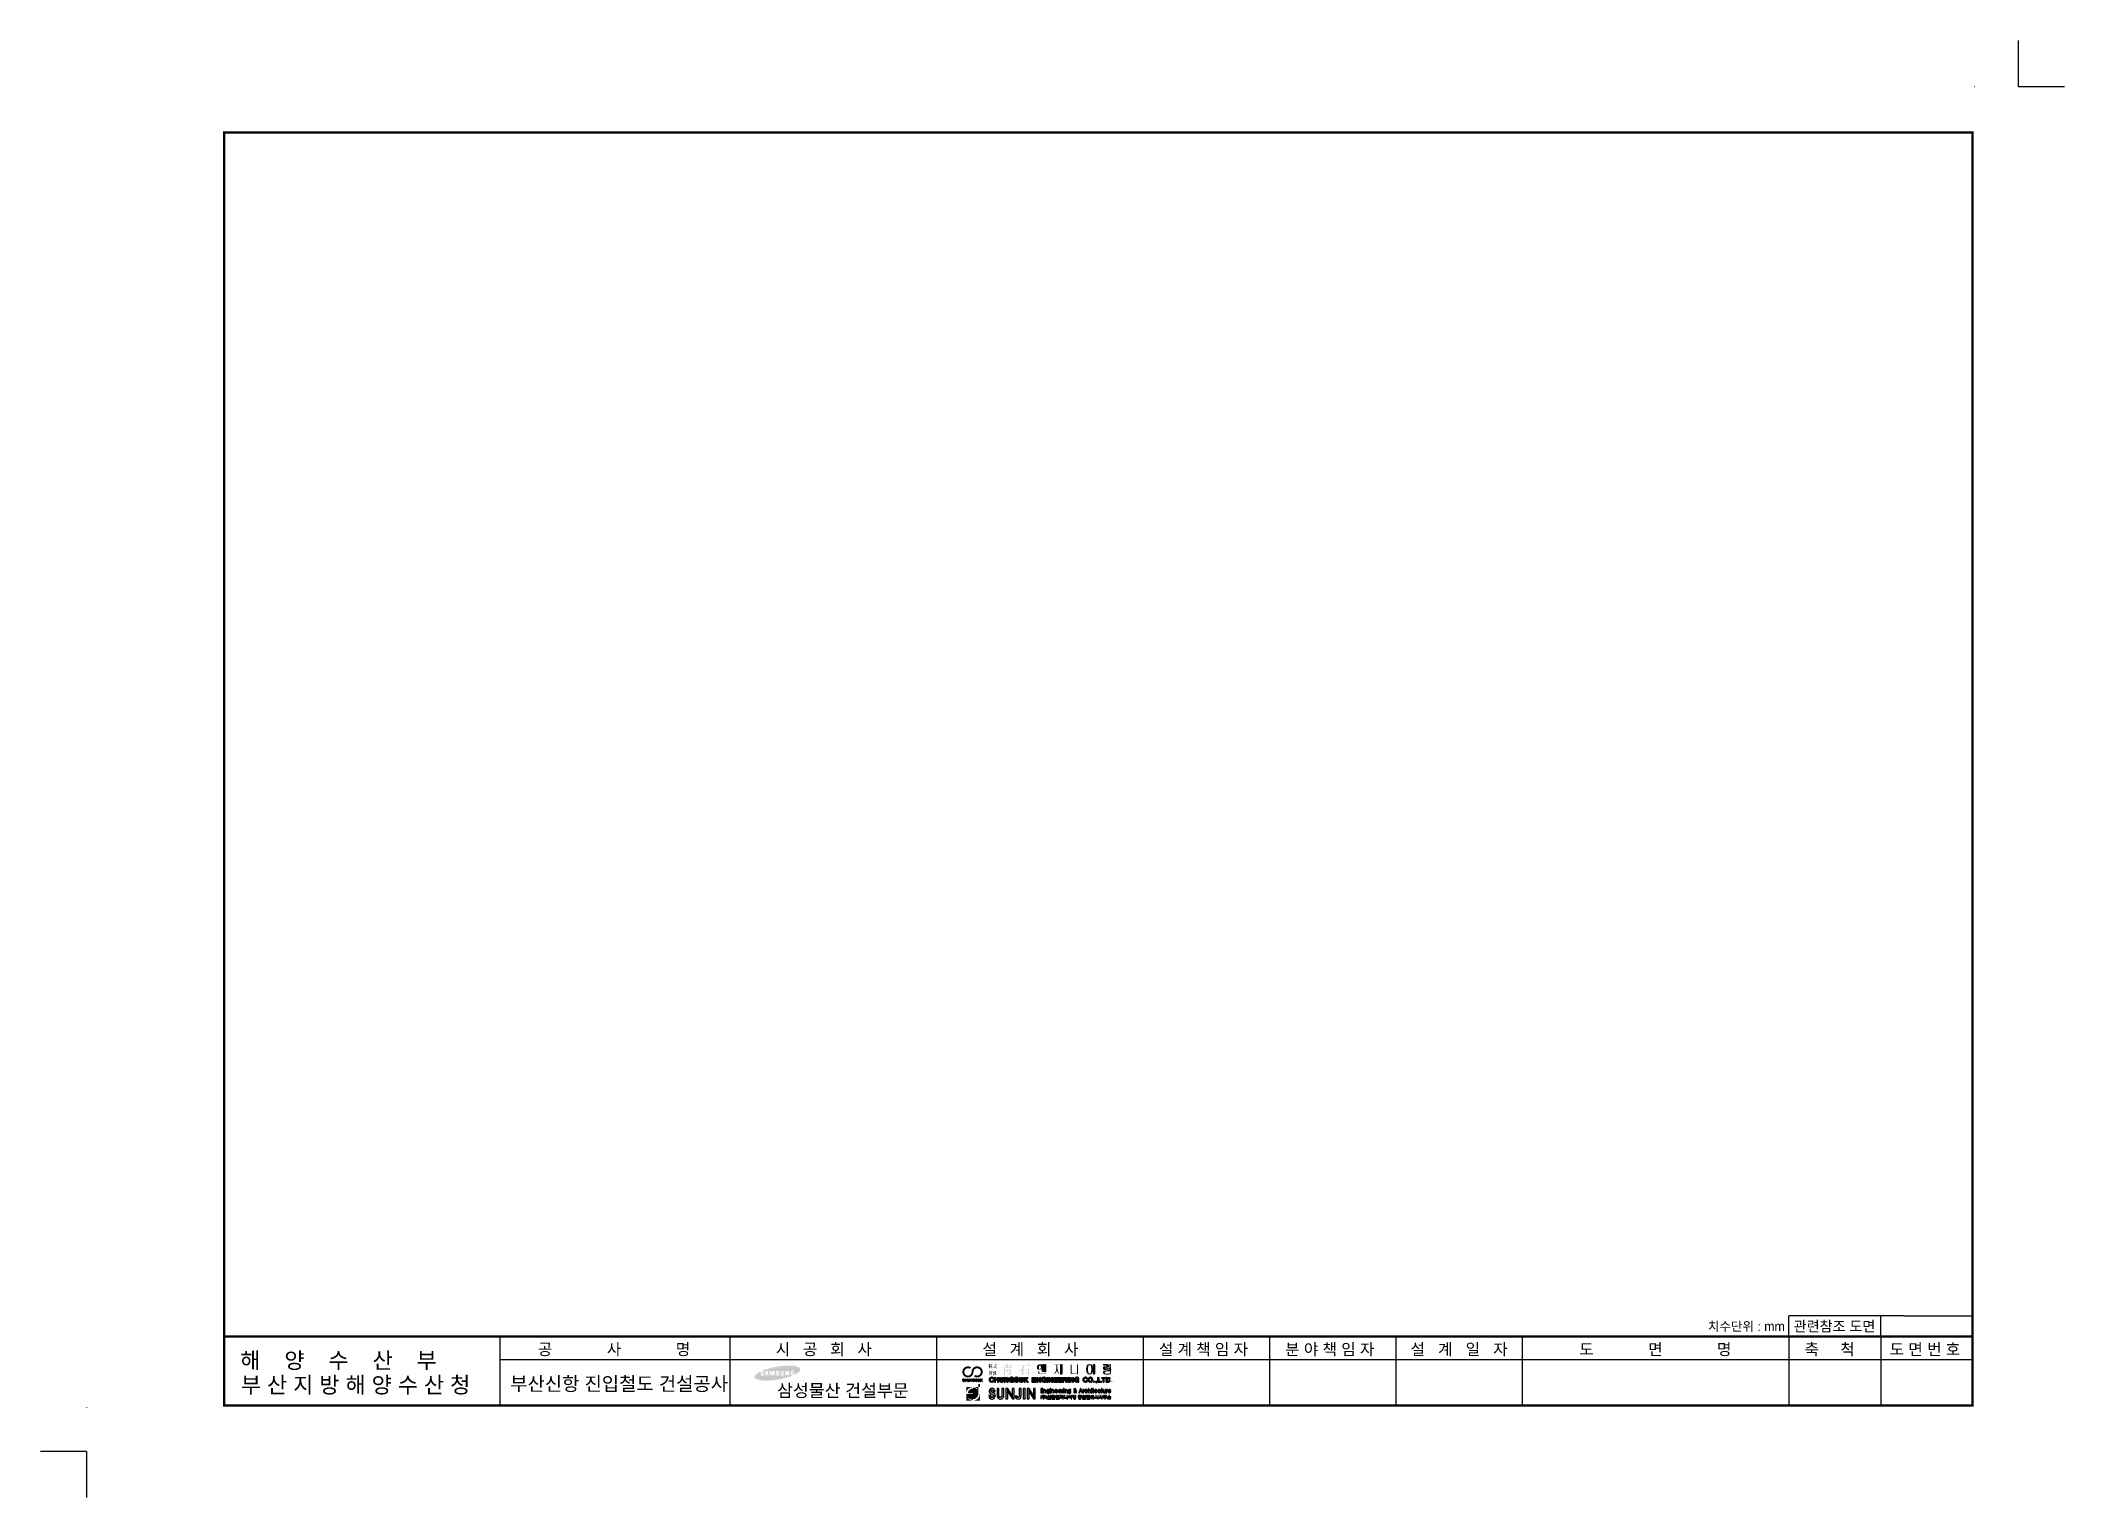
# Model space of a CAD drawing. Extents: x -20 to 861, y -20 to 614.
import ezdxf
from ezdxf.enums import TextEntityAlignment as Align

# ---------------------------------------------------------------- set-up
doc = ezdxf.new("R2010")
doc.units = 0
doc.header["$LTSCALE"] = 1000
doc.header["$MEASUREMENT"] = 0
doc.linetypes.add('DOT', pattern=[0.25, 0, -0.25])
doc.layers.get('0').update_dxf_attribs({"linetype": 'CONTINUOUS'})
for name, color, linetype in [('A-BORDER', 7, 'CONTINUOUS'), ('A-BOX', 3, 'CONTINUOUS'), ('A-TEXT03', 7, 'CONTINUOUS'), ('STR', 3, 'CONTINUOUS')]:
    doc.layers.add(name, color=color, linetype=linetype)
doc.styles.add('GUN', font='Gngt_01.ttf')
doc.styles.add('견고딕', font='Gngt_01.ttf')

msp = doc.modelspace()

# ---------------------------------------------------------------- texts
at = {"layer": 'A-TEXT03', "style": '견고딕'}
msp.add_text('치수단위 : mm', height=4, dxfattribs=at).set_placement((739.22, 54.5), align=Align.MIDDLE_RIGHT)
msp.add_text('관련참조 도면', height=4.5, dxfattribs=at).set_placement((760.89, 54.5), align=Align.MIDDLE_CENTER)
for s, height, p in [('해    양    수    산    부', 7, (66.96, 36.17)), ('공', 5, (196.51, 42)), ('사', 5, (226.51, 42)), ('명', 5, (256.51, 42)), ('시   공   회   사', 5, (300.04, 42)), ('설   계   회   사', 5, (390, 42)), ('설 계 책 임 자', 5, (466.79, 42)), ('분 야 책 임 자', 5, (521.79, 42)), ('설', 5, (576.32, 42)), ('계', 5, (588.32, 42)), ('일', 5, (600.32, 42)), ('자', 5, (612.32, 42)), ('도', 5, (649.76, 42)), ('면', 5, (679.76, 42)), ('명', 5, (709.76, 42)), ('축     척', 5, (747.86, 42)), ('도 면 번 호', 5, (784.91, 42)), ('부 산 지 방 해 양 수 산 청', 7, (67.21, 25.49)), ('부산신항 진입철도 건설공사', 6, (184.46, 26.48))]:
    msp.add_text(s, height=height, dxfattribs=at).set_placement(p)
at = {"layer": 'A-TEXT03', "style": 'GUN'}
msp.add_text('삼성물산 건설부문', height=5.5, dxfattribs=at).set_placement((329.23, 23.8), align=Align.CENTER)

# ---------------------------------------------------------------- blocks, each defined once
blk = doc.blocks.new('$PP')
at = {"layer": 'STR'}
for q in [(0, 20), (20, 0)]:
    blk.add_line((0, 0), q, dxfattribs=at)

# ---------------------------------------------------------------- hatches: boundary and pattern name
at = {"layer": 'A-TEXT03'}
h = msp.add_hatch(color=256, dxfattribs=at)
h.paths.add_polyline_path([(310.68, 36.06), (310.66, 36.11), (310.64, 36.16), (310.61, 36.2), (310.59, 36.25), (310.56, 36.29), (310.52, 36.33), (310.49, 36.37), (310.45, 36.4), (310.41, 36.44), (310.37, 36.47), (310.33, 36.5), (310.29, 36.53), (310.24, 36.56), (310.2, 36.58), (310.16, 36.6), (310.02, 36.66), (309.88, 36.72), (309.74, 36.77), (309.6, 36.82), (309.45, 36.87), (309.31, 36.92), (309.16, 36.97), (309.02, 37.01), (308.87, 37.05), (308.72, 37.09), (308.57, 37.12), (308.43, 37.15), (308.28, 37.18), (308.13, 37.21), (307.98, 37.23), (307.82, 37.26), (307.67, 37.28), (307.52, 37.29), (307.48, 37.3), (307.45, 37.3), (307.41, 37.3), (307.38, 37.31), (307.35, 37.31), (307.31, 37.31), (307.28, 37.31), (307.24, 37.32), (307.21, 37.32), (307.17, 37.32), (307.14, 37.33), (307.11, 37.33), (307.07, 37.33), (307.04, 37.33), (307, 37.34), (306.97, 37.34), (306.94, 37.34), (306.9, 37.34), (306.87, 37.34), (306.83, 37.35), (306.8, 37.35), (306.77, 37.35), (306.73, 37.35), (306.7, 37.35), (306.66, 37.36), (306.63, 37.36), (306.59, 37.36), (306.56, 37.36), (306.53, 37.36), (306.49, 37.36), (306.46, 37.37), (306.42, 37.37), (306.39, 37.37), (306.36, 37.37), (306.32, 37.37), (306.29, 37.37), (306.25, 37.37), (306.22, 37.37), (306.18, 37.38), (306.15, 37.38), (306.12, 37.38), (306.08, 37.38), (306.05, 37.38), (306.01, 37.38), (305.98, 37.38), (305.95, 37.38), (305.91, 37.38), (305.88, 37.38), (305.84, 37.38), (305.81, 37.38), (305.77, 37.38), (305.74, 37.38), (305.71, 37.38), (305.67, 37.38), (305.64, 37.38), (305.6, 37.38), (305.57, 37.38), (305.54, 37.38), (305.5, 37.38), (305.47, 37.38), (305.43, 37.38), (305.4, 37.38), (305.36, 37.38), (305.33, 37.38), (305.3, 37.38), (305.26, 37.38), (305.23, 37.38), (305.19, 37.38), (305.16, 37.38), (305.12, 37.38), (305.09, 37.38), (305.06, 37.38), (305.02, 37.37), (304.99, 37.37), (304.95, 37.37), (304.92, 37.37), (304.89, 37.37), (304.85, 37.37), (304.82, 37.37), (304.78, 37.37), (304.75, 37.36), (304.71, 37.36), (304.68, 37.36), (304.65, 37.36), (304.61, 37.36), (304.58, 37.36), (304.54, 37.35), (304.51, 37.35), (304.48, 37.35), (304.44, 37.35), (304.43, 37.35), (304.37, 37.34), (304.31, 37.34), (304.24, 37.34), (304.18, 37.33), (304.12, 37.33), (304.05, 37.32), (303.99, 37.32), (303.92, 37.31), (303.86, 37.31), (303.8, 37.3), (303.73, 37.3), (303.67, 37.29), (303.61, 37.29), (303.54, 37.28), (303.48, 37.28), (303.42, 37.27), (303.35, 37.27), (303.29, 37.26), (303.23, 37.25), (303.16, 37.25), (303.1, 37.24), (303.04, 37.24), (302.97, 37.23), (302.91, 37.22), (302.85, 37.22), (302.78, 37.21), (302.72, 37.2), (302.66, 37.2), (302.59, 37.19), (302.53, 37.18), (302.47, 37.18), (302.4, 37.17), (302.34, 37.16), (302.28, 37.15), (302.21, 37.15), (302.15, 37.14), (302.09, 37.13), (302.02, 37.12), (301.96, 37.11), (301.9, 37.11), (301.83, 37.1), (301.77, 37.09), (301.71, 37.08), (301.64, 37.07), (301.58, 37.06), (301.52, 37.05), (301.46, 37.04), (301.39, 37.04), (301.33, 37.03), (301.27, 37.02), (301.2, 37.01), (301.14, 37), (301.08, 36.99), (301.01, 36.98), (300.95, 36.97), (300.89, 36.96), (300.83, 36.95), (300.76, 36.94), (300.7, 36.93), (300.64, 36.92), (300.57, 36.91), (300.51, 36.9), (300.45, 36.89), (300.39, 36.87), (300.32, 36.86), (300.3, 36.86), (300.24, 36.85), (300.18, 36.84), (300.11, 36.83), (300.05, 36.81), (299.99, 36.8), (299.93, 36.79), (299.86, 36.78), (299.8, 36.77), (299.74, 36.76), (299.68, 36.74), (299.61, 36.73), (299.55, 36.72), (299.49, 36.71), (299.43, 36.69), (299.36, 36.68), (299.3, 36.67), (299.24, 36.66), (299.18, 36.64), (299.11, 36.63), (299.05, 36.62), (298.99, 36.6), (298.93, 36.59), (298.86, 36.58), (298.8, 36.56), (298.74, 36.55), (298.68, 36.54), (298.62, 36.52), (298.55, 36.51), (298.49, 36.49), (298.43, 36.48), (298.37, 36.46), (298.3, 36.45), (298.24, 36.44), (298.18, 36.42), (298.12, 36.41), (298.06, 36.39), (298, 36.38), (297.93, 36.36), (297.87, 36.35), (297.81, 36.33), (297.75, 36.31), (297.69, 36.3), (297.62, 36.28), (297.56, 36.27), (297.5, 36.25), (297.44, 36.24), (297.38, 36.22), (297.32, 36.2), (297.25, 36.19), (297.19, 36.17), (297.13, 36.15), (297.07, 36.14), (297.01, 36.12), (296.95, 36.1), (296.89, 36.09), (296.82, 36.07), (296.76, 36.05), (296.7, 36.03), (296.64, 36.02), (296.58, 36), (296.52, 35.98), (296.46, 35.96), (296.4, 35.95), (296.33, 35.93), (296.27, 35.91), (296.25, 35.9), (296.22, 35.89), (296.19, 35.88), (296.15, 35.87), (296.12, 35.86), (296.09, 35.85), (296.06, 35.84), (296.02, 35.83), (295.99, 35.82), (295.96, 35.81), (295.92, 35.8), (295.89, 35.79), (295.86, 35.78), (295.83, 35.77), (295.79, 35.76), (295.76, 35.75), (295.73, 35.74), (295.7, 35.73), (295.66, 35.72), (295.63, 35.71), (295.6, 35.7), (295.57, 35.69), (295.54, 35.68), (295.5, 35.67), (295.47, 35.65), (295.44, 35.64), (295.41, 35.63), (295.37, 35.62), (295.34, 35.61), (295.31, 35.6), (295.28, 35.59), (295.24, 35.58), (295.21, 35.56), (295.18, 35.55), (295.15, 35.54), (295.12, 35.53), (295.08, 35.52), (295.05, 35.51), (295.02, 35.49), (294.99, 35.48), (294.96, 35.47), (294.92, 35.46), (294.89, 35.45), (294.86, 35.43), (294.83, 35.42), (294.8, 35.41), (294.76, 35.4), (294.73, 35.38), (294.7, 35.37), (294.67, 35.36), (294.64, 35.35), (294.6, 35.33), (294.57, 35.32), (294.54, 35.31), (294.51, 35.3), (294.48, 35.28), (294.45, 35.27), (294.41, 35.26), (294.38, 35.24), (294.35, 35.23), (294.32, 35.22), (294.29, 35.21), (294.26, 35.19), (294.22, 35.18), (294.22, 35.18), (294.19, 35.15), (294.24, 35.14), (294.27, 35.14), (294.29, 35.14), (294.32, 35.13), (294.35, 35.13), (294.38, 35.12), (294.4, 35.11), (294.42, 35.11), (294.44, 35.1), (294.46, 35.09), (294.49, 35.08), (294.51, 35.07), (294.54, 35.05), (294.58, 35.04), (294.61, 35.02), (294.64, 34.99), (294.68, 34.97), (294.71, 34.94), (294.75, 34.91), (294.78, 34.89), (294.8, 34.86), (294.8, 34.51), (294.28, 34.51), (294.28, 34.69, 0.667749), (293.96, 34.69), (293.96, 34.63), (294, 34.56), (294.35, 34.3), (294.74, 34.03), (294.8, 33.91), (294.8, 33.52), (294.79, 33.39), (294.74, 33.24), (294.62, 33.13), (294.42, 33.06), (294.16, 33.04), (293.89, 33.06), (293.69, 33.13), (293.57, 33.24), (293.52, 33.39), (293.51, 33.52), (293.51, 33.76), (293.96, 33.76), (293.96, 33.52), (293.98, 33.49), (294.01, 33.46), (294.04, 33.44), (294.06, 33.42), (294.09, 33.41), (294.11, 33.4), (294.13, 33.4), (294.15, 33.4), (294.17, 33.4), (294.19, 33.41), (294.21, 33.41), (294.22, 33.42), (294.24, 33.43), (294.25, 33.44), (294.26, 33.45), (294.27, 33.47), (294.28, 33.49), (294.29, 33.51), (294.29, 33.53), (294.29, 33.55), (294.29, 33.58), (294.28, 33.61), (294.27, 33.64), (294.25, 33.68), (293.96, 33.91), (293.58, 34.19, -0.234886), (293.51, 34.35), (293.51, 34.86), (293.48, 34.84), (293.44, 34.83), (293.41, 34.82), (293.41, 34.81), (293.27, 34.75), (293.13, 34.68), (293, 34.6), (292.87, 34.53), (292.73, 34.45), (292.6, 34.38), (292.47, 34.3), (292.35, 34.21), (292.22, 34.13), (292.09, 34.04), (291.97, 33.95), (291.85, 33.86), (291.73, 33.77), (291.61, 33.67), (291.49, 33.57), (291.38, 33.47), (291.27, 33.37), (291.15, 33.27), (291.12, 33.24), (291.09, 33.2), (291.05, 33.16), (291.02, 33.12), (290.99, 33.08), (290.96, 33.04), (290.94, 32.99), (290.91, 32.95), (290.89, 32.9), (290.87, 32.85), (290.86, 32.8), (290.85, 32.75), (290.84, 32.7), (290.83, 32.65), (290.82, 32.6), (290.82, 32.54), (290.82, 32.49), (290.82, 32.44), (290.83, 32.39), (290.83, 32.35), (290.84, 32.3), (290.86, 32.25), (290.87, 32.2), (290.89, 32.15), (290.91, 32.1), (290.94, 32.06), (290.96, 32.01), (290.99, 31.97), (291.02, 31.93), (291.05, 31.89), (291.09, 31.85), (291.12, 31.81), (291.16, 31.78), (291.2, 31.74), (291.24, 31.71), (291.28, 31.68), (291.33, 31.66), (291.38, 31.63), (291.41, 31.62), (291.55, 31.56), (291.69, 31.5), (291.83, 31.44), (291.98, 31.39), (292.12, 31.34), (292.27, 31.29), (292.41, 31.25), (292.56, 31.21), (292.7, 31.17), (292.85, 31.13), (293, 31.09), (293.15, 31.06), (293.3, 31.03), (293.45, 31.01), (293.6, 30.98), (293.75, 30.96), (293.9, 30.94), (294.05, 30.92), (294.09, 30.92), (294.13, 30.92), (294.16, 30.91), (294.2, 30.91), (294.23, 30.91), (294.26, 30.9), (294.3, 30.9), (294.33, 30.9), (294.37, 30.9), (294.4, 30.89), (294.43, 30.89), (294.47, 30.89), (294.5, 30.88), (294.54, 30.88), (294.57, 30.88), (294.6, 30.88), (294.64, 30.87), (294.67, 30.87), (294.71, 30.87), (294.74, 30.87), (294.77, 30.87), (294.81, 30.86), (294.84, 30.86), (294.88, 30.86), (294.91, 30.86), (294.95, 30.86), (294.98, 30.85), (295.01, 30.85), (295.05, 30.85), (295.08, 30.85), (295.12, 30.85), (295.15, 30.85), (295.18, 30.85), (295.22, 30.84), (295.25, 30.84), (295.29, 30.84), (295.32, 30.84), (295.36, 30.84), (295.39, 30.84), (295.42, 30.84), (295.46, 30.84), (295.49, 30.84), (295.53, 30.84), (295.56, 30.83), (295.59, 30.83), (295.63, 30.83), (295.66, 30.83), (295.7, 30.83), (295.73, 30.83), (295.77, 30.83), (295.8, 30.83), (295.83, 30.83), (295.87, 30.83), (295.9, 30.83), (295.94, 30.83), (295.97, 30.83), (296, 30.83), (296.04, 30.83), (296.07, 30.83), (296.11, 30.83), (296.14, 30.83), (296.18, 30.83), (296.21, 30.83), (296.24, 30.83), (296.28, 30.83), (296.31, 30.83), (296.35, 30.83), (296.38, 30.84), (296.42, 30.84), (296.45, 30.84), (296.48, 30.84), (296.52, 30.84), (296.55, 30.84), (296.59, 30.84), (296.62, 30.84), (296.65, 30.84), (296.69, 30.84), (296.72, 30.85), (296.76, 30.85), (296.79, 30.85), (296.83, 30.85), (296.86, 30.85), (296.89, 30.85), (296.93, 30.85), (296.96, 30.86), (297, 30.86), (297.03, 30.86), (297.06, 30.86), (297.1, 30.86), (297.13, 30.87), (297.14, 30.87), (297.2, 30.87), (297.27, 30.87), (297.33, 30.88), (297.4, 30.88), (297.46, 30.89), (297.52, 30.89), (297.59, 30.9), (297.65, 30.9), (297.71, 30.91), (297.78, 30.91), (297.84, 30.92), (297.9, 30.92), (297.97, 30.93), (298.03, 30.93), (298.09, 30.94), (298.16, 30.94), (298.22, 30.95), (298.28, 30.95), (298.35, 30.96), (298.41, 30.97), (298.47, 30.97), (298.54, 30.98), (298.6, 30.98), (298.66, 30.99), (298.73, 31), (298.79, 31), (298.85, 31.01), (298.92, 31.02), (298.98, 31.03), (299.04, 31.03), (299.11, 31.04), (299.17, 31.05), (299.23, 31.05), (299.3, 31.06), (299.36, 31.07), (299.42, 31.08), (299.49, 31.09), (299.55, 31.09), (299.61, 31.1), (299.68, 31.11), (299.74, 31.12), (299.8, 31.13), (299.87, 31.13), (299.93, 31.14), (299.99, 31.15), (300.06, 31.16), (300.12, 31.17), (300.18, 31.18), (300.24, 31.19), (300.31, 31.2), (300.37, 31.21), (300.43, 31.22), (300.5, 31.23), (300.56, 31.24), (300.62, 31.25), (300.69, 31.26), (300.75, 31.27), (300.81, 31.28), (300.87, 31.29), (300.94, 31.3), (301, 31.31), (301.06, 31.32), (301.13, 31.33), (301.19, 31.34), (301.25, 31.35), (301.27, 31.35), (301.34, 31.37), (301.4, 31.38), (301.46, 31.39), (301.52, 31.4), (301.59, 31.41), (301.65, 31.42), (301.71, 31.44), (301.77, 31.45), (301.84, 31.46), (301.9, 31.47), (301.96, 31.48), (302.02, 31.5), (302.09, 31.51), (302.15, 31.52), (302.21, 31.53), (302.27, 31.55), (302.34, 31.56), (302.4, 31.57), (302.46, 31.59), (302.52, 31.6), (302.59, 31.61), (302.65, 31.62), (302.71, 31.64), (302.77, 31.65), (302.83, 31.67), (302.9, 31.68), (302.96, 31.69), (303.02, 31.71), (303.08, 31.72), (303.15, 31.74), (303.21, 31.75), (303.27, 31.77), (303.33, 31.78), (303.39, 31.79), (303.46, 31.81), (303.52, 31.82), (303.58, 31.84), (303.64, 31.85), (303.7, 31.87), (303.76, 31.88), (303.83, 31.9), (303.89, 31.92), (303.95, 31.93), (304.01, 31.95), (304.07, 31.96), (304.14, 31.98), (304.2, 32), (304.26, 32.01), (304.32, 32.03), (304.38, 32.04), (304.44, 32.06), (304.5, 32.08), (304.57, 32.09), (304.63, 32.11), (304.69, 32.13), (304.75, 32.15), (304.81, 32.16), (304.87, 32.18), (304.93, 32.2), (305, 32.21), (305.06, 32.23), (305.12, 32.25), (305.18, 32.27), (305.24, 32.29), (305.3, 32.3), (305.32, 32.31), (305.36, 32.32), (305.39, 32.33), (305.42, 32.34), (305.45, 32.35), (305.49, 32.36), (305.52, 32.37), (305.55, 32.38), (305.58, 32.39), (305.62, 32.4), (305.65, 32.41), (305.68, 32.42), (305.71, 32.43), (305.75, 32.44), (305.78, 32.45), (305.81, 32.46), (305.84, 32.47), (305.88, 32.48), (305.91, 32.49), (305.94, 32.51), (305.97, 32.52), (306.01, 32.53), (306.04, 32.54), (306.07, 32.55), (306.1, 32.56), (306.14, 32.57), (306.17, 32.58), (306.2, 32.59), (306.23, 32.61), (306.27, 32.62), (306.3, 32.63), (306.33, 32.64), (306.36, 32.65), (306.39, 32.66), (306.43, 32.67), (306.46, 32.69), (306.49, 32.7), (306.52, 32.71), (306.55, 32.72), (306.59, 32.73), (306.62, 32.75), (306.65, 32.76), (306.68, 32.77), (306.71, 32.78), (306.75, 32.79), (306.78, 32.81), (306.81, 32.82), (306.84, 32.83), (306.87, 32.84), (306.91, 32.86), (306.94, 32.87), (306.97, 32.88), (307, 32.89), (307.03, 32.91), (307.07, 32.92), (307.1, 32.93), (307.13, 32.94), (307.16, 32.96), (307.19, 32.97), (307.22, 32.98), (307.25, 33), (307.29, 33.01), (307.32, 33.02), (307.35, 33.04), (307.38, 33.05), (307.41, 33.06), (307.44, 33.07), (307.4, 33.07), (307.36, 33.07), (307.31, 33.07), (307.28, 33.07), (307.25, 33.08), (307.22, 33.08), (307.19, 33.08), (307.16, 33.09), (307.14, 33.1), (307.12, 33.1), (307.1, 33.11), (307.08, 33.11), (307.05, 33.12), (307.03, 33.13), (307, 33.15), (306.97, 33.16), (306.94, 33.18), (306.9, 33.2), (306.87, 33.22), (306.83, 33.25), (306.8, 33.27), (306.77, 33.3), (306.74, 33.33), (306.7, 33.37), (306.7, 34.84), (306.74, 34.89), (306.77, 34.91), (306.8, 34.94), (306.83, 34.97), (306.87, 34.99), (306.9, 35.02), (306.94, 35.04), (306.97, 35.05), (307, 35.07), (307.03, 35.08), (307.05, 35.09), (307.08, 35.1), (307.1, 35.11), (307.12, 35.11), (307.14, 35.12), (307.16, 35.13), (307.19, 35.13), (307.22, 35.14), (307.25, 35.14), (307.28, 35.14), (307.31, 35.15), (307.36, 35.15), (307.4, 35.15), (307.44, 35.14), (307.47, 35.14), (307.5, 35.14), (307.52, 35.13), (307.55, 35.13), (307.58, 35.12), (307.6, 35.11), (307.62, 35.11), (307.64, 35.1), (307.67, 35.09), (307.69, 35.08), (307.72, 35.07), (307.75, 35.05), (307.78, 35.04), (307.81, 35.02), (307.85, 34.99), (307.88, 34.97), (307.92, 34.94), (307.95, 34.91), (307.98, 34.89), (308.09, 34.76), (308.09, 34.51), (307.58, 34.51), (307.58, 34.68), (307.55, 34.7), (307.54, 34.71), (307.52, 34.72), (307.5, 34.73), (307.49, 34.74), (307.47, 34.74), (307.46, 34.75), (307.45, 34.75), (307.44, 34.75), (307.43, 34.76), (307.42, 34.76), (307.41, 34.76), (307.4, 34.76), (307.4, 34.76), (307.39, 34.76), (307.38, 34.76), (307.37, 34.76), (307.37, 34.75), (307.36, 34.75), (307.35, 34.75), (307.34, 34.75), (307.33, 34.75), (307.32, 34.74), (307.31, 34.74), (307.3, 34.73), (307.29, 34.73), (307.28, 34.73), (307.27, 34.72), (307.26, 34.71), (307.25, 34.71), (307.24, 34.7), (307.23, 34.69), (307.23, 33.52), (307.24, 33.51), (307.25, 33.51), (307.26, 33.5), (307.27, 33.49), (307.28, 33.49), (307.29, 33.48), (307.3, 33.48), (307.31, 33.48), (307.32, 33.47), (307.33, 33.47), (307.34, 33.47), (307.35, 33.46), (307.36, 33.46), (307.37, 33.46), (307.37, 33.46), (307.38, 33.46), (307.39, 33.46), (307.4, 33.46), (307.4, 33.46), (307.41, 33.46), (307.42, 33.46), (307.43, 33.46), (307.44, 33.46), (307.45, 33.46), (307.46, 33.47), (307.47, 33.47), (307.49, 33.48), (307.5, 33.49), (307.52, 33.49), (307.54, 33.51), (307.55, 33.52), (307.58, 33.54), (307.58, 33.91), (307.48, 33.91), (307.48, 34.24), (308.09, 34.24), (308.09, 33.45), (307.98, 33.33), (307.95, 33.3), (307.98, 33.32), (308.02, 33.33), (308.05, 33.35), (308.08, 33.36), (308.11, 33.37), (308.14, 33.39), (308.17, 33.4), (308.31, 33.47), (308.44, 33.54), (308.58, 33.61), (308.71, 33.68), (308.84, 33.76), (308.97, 33.84), (309.1, 33.92), (309.23, 34), (309.35, 34.09), (309.48, 34.17), (309.6, 34.26), (309.72, 34.36), (309.84, 34.45), (309.96, 34.55), (310.08, 34.64), (310.19, 34.74), (310.31, 34.84), (310.42, 34.95), (310.45, 34.98), (310.49, 35.01), (310.52, 35.05), (310.55, 35.09), (310.58, 35.13), (310.61, 35.18), (310.64, 35.22), (310.66, 35.27), (310.68, 35.32), (310.7, 35.37), (310.72, 35.41), (310.73, 35.46), (310.74, 35.52), (310.75, 35.57), (310.75, 35.62), (310.75, 35.67), (310.75, 35.72), (310.75, 35.77), (310.75, 35.82), (310.74, 35.86), (310.73, 35.91), (310.72, 35.96), (310.7, 36.01)])
h.paths.add_polyline_path([(302.68, 35.08), (302.68, 33.56), (302.74, 33.5), (302.82, 33.48), (302.9, 33.48), (302.97, 33.53), (302.98, 33.55), (302.98, 35.08), (303.46, 35.08), (303.46, 33.59), (303.44, 33.43), (303.39, 33.28), (303.27, 33.17), (303.07, 33.1), (302.8, 33.08), (302.54, 33.1), (302.34, 33.17), (302.22, 33.28), (302.17, 33.43), (302.15, 33.59), (302.15, 35.08)], flags=16)
h.paths.add_polyline_path([(301.37, 34.94), (301.4, 34.91), (301.43, 34.89), (301.46, 34.86), (301.46, 34.51), (300.94, 34.51), (300.94, 34.69, 0.667749), (300.62, 34.69), (300.62, 34.63), (300.66, 34.56), (301.01, 34.3), (301.4, 34.03), (301.46, 33.91), (301.46, 33.52), (301.44, 33.39), (301.4, 33.24), (301.28, 33.13), (301.08, 33.06), (300.82, 33.04), (300.55, 33.06), (300.35, 33.13), (300.23, 33.24), (300.18, 33.39), (300.17, 33.52), (300.17, 33.76), (300.62, 33.76), (300.62, 33.52), (300.64, 33.49), (300.67, 33.46), (300.7, 33.44), (300.72, 33.42), (300.75, 33.41), (300.77, 33.4), (300.79, 33.4), (300.81, 33.4), (300.83, 33.4), (300.85, 33.41), (300.87, 33.41), (300.88, 33.42), (300.9, 33.43), (300.91, 33.44), (300.92, 33.45), (300.93, 33.47), (300.94, 33.49), (300.94, 33.51), (300.95, 33.53), (300.95, 33.55), (300.95, 33.58), (300.94, 33.61), (300.93, 33.64), (300.91, 33.68), (300.62, 33.91), (300.24, 34.19, -0.234886), (300.17, 34.35), (300.17, 34.86), (300.22, 34.91), (300.25, 34.94), (300.29, 34.97), (300.32, 34.99), (300.36, 35.02), (300.39, 35.04), (300.42, 35.05), (300.45, 35.07), (300.48, 35.08), (300.51, 35.09), (300.53, 35.1), (300.55, 35.11), (300.57, 35.11), (300.59, 35.12), (300.62, 35.13), (300.65, 35.13), (300.68, 35.14), (300.7, 35.14), (300.73, 35.14), (300.77, 35.15), (300.81, 35.15), (300.86, 35.15), (300.89, 35.14), (300.92, 35.14), (300.95, 35.14), (300.98, 35.13), (301.01, 35.13), (301.04, 35.12), (301.05, 35.11), (301.07, 35.11), (301.1, 35.1), (301.12, 35.09), (301.14, 35.08), (301.17, 35.07), (301.2, 35.05), (301.23, 35.04), (301.27, 35.02), (301.3, 34.99), (301.34, 34.97)], flags=16)
h.paths.add_polyline_path([(304.26, 35.08), (304.93, 35.08), (305.42, 33.91), (305.42, 35.08), (305.98, 35.08), (305.98, 33.13), (305.28, 33.13), (304.74, 34.3), (304.74, 33.13), (304.26, 33.13)], flags=16)
h.paths.add_polyline_path([(299.51, 35.08), (299.59, 33.13), (299.03, 33.13), (299.03, 34.59), (298.78, 33.13), (298.21, 33.13), (297.9, 34.54), (297.89, 34.53), (297.89, 33.13), (297.39, 33.13), (297.44, 35.08), (298.28, 35.08), (298.49, 33.98), (298.67, 35.08)], flags=16)
h.paths.add_polyline_path([(296.95, 33.13), (296.3, 33.13), (296.1, 34.64), (296.1, 34.64), (295.91, 33.13), (295.23, 33.13), (295.65, 35.08), (296.55, 35.08)], flags=16)
h = msp.add_hatch(color=256, dxfattribs=at)
h.paths.add_polyline_path([(392.91, 38.13), (392.92, 38.04), (392.92, 37.65), (392.67, 37.67), (392.7, 37.57), (392.9, 37.58), (392.9, 37.55), (392.79, 37.1), (392.74, 36.96), (392.65, 36.76), (392.67, 36.73), (392.7, 36.73), (392.79, 36.85), (392.89, 37.01), (392.91, 37.07), (392.92, 37.07), (392.92, 36.22), (392.94, 36.2), (393.04, 36.2), (393.09, 36.23), (393.09, 36.75), (393.09, 37.27), (393.11, 37.25), (393.21, 37.05), (393.29, 37.05), (393.32, 37.1), (393.32, 37.18), (393.28, 37.26), (393.21, 37.34), (393.09, 37.43), (393.09, 37.58), (393.32, 37.58), (393.34, 37.63), (393.19, 37.77), (393.17, 37.77), (393.09, 37.67), (393.09, 38), (393.14, 38.02), (393.16, 38.05), (393.16, 38.09), (393.14, 38.11)])
h.paths.add_polyline_path([(393.72, 38.13), (393.73, 37.7), (393.54, 37.7), (393.6, 37.87), (393.67, 37.9), (393.68, 37.94), (393.63, 37.98), (393.49, 38.04), (393.46, 38.04), (393.39, 37.67), (393.3, 37.38), (393.35, 37.35), (393.44, 37.47), (393.51, 37.63), (393.73, 37.63), (393.73, 37.25), (393.51, 37.25), (393.31, 37.28), (393.34, 37.17), (393.44, 37.19), (393.65, 37.19), (393.65, 37.17), (393.55, 36.94), (393.43, 36.74), (393.31, 36.59), (393.18, 36.47), (393.18, 36.46), (393.19, 36.42), (393.23, 36.42), (393.38, 36.53), (393.53, 36.67), (393.64, 36.8), (393.72, 36.94), (393.73, 36.94), (393.73, 36.22), (393.75, 36.2), (393.85, 36.2), (393.9, 36.24), (393.9, 37.05), (393.91, 37.05), (393.99, 36.85), (394.07, 36.7), (394.25, 36.48), (394.28, 36.48), (394.33, 36.59), (394.41, 36.6), (394.42, 36.64), (394.42, 36.67), (394.3, 36.73), (394.17, 36.85), (394.03, 37.03), (393.96, 37.15), (393.95, 37.19), (394.37, 37.19), (394.39, 37.19), (394.39, 37.24), (394.24, 37.38), (394.21, 37.38), (394.11, 37.25), (393.9, 37.25), (393.9, 37.63), (394.28, 37.63), (394.3, 37.65), (394.3, 37.7), (394.15, 37.83), (394.11, 37.83), (394.02, 37.7), (393.9, 37.7), (393.9, 38), (393.96, 38.03), (393.96, 38.08), (393.94, 38.1)])
h.paths.add_polyline_path([(395.52, 38.16), (395.55, 37.98), (395.55, 37.69), (395.01, 37.69), (394.78, 37.69), (394.59, 37.72), (394.62, 37.61), (394.75, 37.63), (395.14, 37.63), (395.55, 37.63), (395.56, 37.31), (395.61, 37.03), (395.65, 36.85), (395.74, 36.64), (395.86, 36.44), (396, 36.29), (396.14, 36.21), (396.26, 36.21), (396.29, 36.25), (396.29, 36.29), (396.23, 36.39), (396.23, 36.45), (396.29, 36.8), (396.22, 36.8), (396.13, 36.49), (396.11, 36.47), (396.04, 36.5), (395.96, 36.6), (395.88, 36.74), (395.78, 37.01), (395.73, 37.33), (395.71, 37.63), (396.26, 37.63), (396.28, 37.67), (396.26, 37.72), (396.12, 37.83), (396.09, 37.83), (395.99, 37.69), (395.71, 37.69), (395.71, 38.03), (395.77, 38.07), (395.77, 38.12), (395.73, 38.14)])
h.paths.add_polyline_path([(395.83, 38.11), (395.81, 38.06), (395.87, 38), (395.97, 37.86), (396.06, 37.85), (396.1, 37.88), (396.11, 37.95), (396.07, 38.02), (395.94, 38.09)], flags=17)
h.paths.add_polyline_path([(395.35, 37.36), (395.25, 37.23), (394.82, 37.23), (394.68, 37.25), (394.71, 37.15), (395.02, 37.16), (395.02, 36.58), (394.65, 36.49), (394.73, 36.25), (394.79, 36.25), (394.81, 36.34), (394.84, 36.36), (395.13, 36.47), (395.59, 36.69), (395.59, 36.74), (395.56, 36.74), (395.18, 36.62), (395.18, 37.16), (395.5, 37.16), (395.52, 37.17), (395.52, 37.22), (395.51, 37.25), (395.37, 37.36)], flags=17)
h = msp.add_hatch(color=256, dxfattribs=at)
h.paths.add_polyline_path([(400.58, 38.2), (400.59, 37.68), (399.36, 37.68), (399.01, 37.75), (398.95, 37.75), (398.95, 37.68), (399.03, 37.47), (399.33, 37.52), (400.59, 37.52), (400.59, 37.09), (399.61, 37.09), (399.26, 37.14), (399.35, 36.88), (399.55, 36.91), (400.59, 36.91), (400.59, 36.44), (399.03, 36.44), (398.66, 36.5), (398.74, 36.23), (399.17, 36.29), (400.43, 36.29), (401.69, 36.29), (402.97, 36.29), (403, 36.32), (402.99, 36.46), (402.62, 36.79), (402.53, 36.79), (402.29, 36.44), (401.02, 36.44), (401.02, 36.91), (402.44, 36.91), (402.52, 36.97), (402.52, 37.07), (402.13, 37.42), (402.07, 37.42), (401.83, 37.09), (401.02, 37.09), (401.02, 37.52), (402.69, 37.52), (402.72, 37.56), (402.72, 37.68), (402.34, 38.03), (402.25, 38.03), (402.01, 37.68), (401.02, 37.68), (401.02, 37.84), (401.17, 37.92), (401.2, 38.06), (401.09, 38.13)])
h.paths.add_polyline_path([(401.97, 36.11), (401.77, 35.83), (399.89, 35.83), (399.49, 36.09), (399.43, 36.09), (399.46, 35.9), (399.46, 34.61), (399.46, 33.32), (399.67, 33.27), (399.82, 33.31), (399.89, 33.39), (399.89, 34.63), (400.84, 34.63), (401.79, 34.63), (401.79, 33.92), (401.75, 33.86), (401.05, 33.92), (401.03, 33.76), (401.48, 33.62), (401.57, 33.46), (401.6, 33.31), (401.8, 33.32), (402.06, 33.48), (402.16, 33.62), (402.22, 33.81), (402.22, 35.55), (402.35, 35.62), (402.4, 35.68), (402.4, 35.75), (402.07, 36.08)])
h.paths.add_polyline_path([(399.89, 35.68), (399.89, 34.79), (400.63, 34.79), (400.63, 35.68)], flags=16)
h.paths.add_polyline_path([(401.03, 35.68), (401.03, 34.79), (401.79, 34.79), (401.79, 35.68)], flags=16)
h.paths.add_polyline_path([(410.11, 38.05), (409.83, 37.66), (408.57, 37.66), (407.29, 37.66), (406.82, 37.66), (406.41, 37.72), (406.48, 37.45), (406.91, 37.51), (407.81, 37.51), (407.81, 37.45), (407.52, 36.6), (407.28, 36.08), (406.83, 35.29), (406.52, 34.84), (406.33, 34.63), (406.32, 34.53), (406.36, 34.47), (406.45, 34.49), (406.72, 34.77), (406.79, 34.81), (407.35, 35.45), (407.32, 33.46), (407.38, 33.38), (407.56, 33.36), (407.71, 33.43), (407.75, 33.5), (407.75, 33.78), (408.76, 33.78), (409.77, 33.78), (409.78, 33.41), (409.87, 33.36), (410.05, 33.36), (410.14, 33.39), (410.21, 33.48), (410.21, 33.79), (410.2, 35.64), (410.36, 35.76), (410.36, 35.85), (410.26, 35.96), (410.02, 36.16), (409.93, 36.16), (409.74, 35.92), (408.73, 35.92), (407.71, 35.92), (407.66, 35.96), (407.96, 36.53), (408.33, 37.51), (409.46, 37.51), (410.58, 37.51), (410.63, 37.61), (410.57, 37.73), (410.23, 38.03)])
h.paths.add_polyline_path([(407.75, 35.76), (407.75, 33.93), (408.76, 33.93), (409.77, 33.93), (409.77, 35.76), (408.76, 35.76)], flags=16)
for points in [[(381.52, 31.26), (381.58, 31.36), (381.63, 31.4), (381.7, 31.43), (381.82, 31.44), (381.89, 31.43), (381.96, 31.39), (382.03, 31.32), (382.07, 31.23), (382.2, 31.23), (382.2, 31.24), (382.12, 31.4), (382.02, 31.49), (381.88, 31.54), (381.72, 31.55), (381.58, 31.5), (381.5, 31.45), (381.43, 31.37), (381.39, 31.29), (381.35, 31.18), (381.35, 30.94), (381.36, 30.85), (381.4, 30.75), (381.45, 30.68), (381.53, 30.6), (381.61, 30.56), (381.7, 30.53), (381.77, 30.52), (381.86, 30.53), (381.98, 30.56), (382.06, 30.61), (382.09, 30.65), (382.14, 30.71), (382.18, 30.79), (382.22, 30.92), (382.09, 30.92), (382.06, 30.81), (382.02, 30.75), (381.99, 30.71), (381.89, 30.65), (381.76, 30.63), (381.64, 30.67), (381.56, 30.75), (381.53, 30.79), (381.48, 30.91), (381.47, 31.08), (381.49, 31.17)], [(382.67, 31.11), (382.67, 31.53), (382.54, 31.53), (382.54, 31.04), (382.54, 30.55), (382.64, 30.55), (382.67, 30.55), (382.67, 31), (383.19, 31), (383.19, 30.55), (383.32, 30.55), (383.32, 31.04), (383.32, 31.53), (383.23, 31.53), (383.19, 31.53), (383.19, 31.11)], [(383.66, 30.78), (383.69, 30.7), (383.72, 30.65), (383.79, 30.59), (383.84, 30.56), (383.93, 30.53), (384.02, 30.52), (384.13, 30.53), (384.28, 30.58), (384.38, 30.68), (384.43, 30.78), (384.43, 31.11), (384.43, 31.43), (384.43, 31.53), (384.3, 31.53), (384.3, 31.18), (384.3, 30.82), (384.28, 30.75), (384.19, 30.66), (384.12, 30.64), (384.01, 30.63), (383.95, 30.64), (383.88, 30.67), (383.81, 30.73), (383.79, 30.77), (383.78, 30.8), (383.78, 31.16), (383.78, 31.53), (383.66, 31.53), (383.66, 31.16)], [(385.12, 31.19), (384.9, 31.53), (384.74, 31.53), (384.74, 31.04), (384.74, 30.55), (384.84, 30.55), (384.88, 30.55), (384.88, 30.94), (384.88, 31.33), (384.89, 31.33), (384.91, 31.3), (384.91, 31.29), (384.97, 31.2), (385.17, 30.88), (385.38, 30.56), (385.53, 30.55), (385.53, 31.04), (385.53, 31.53), (385.43, 31.53), (385.4, 31.53), (385.4, 31.15), (385.4, 30.75), (385.39, 30.75), (385.33, 30.85)], [(385.94, 31.16), (386, 31.3), (386.09, 31.39), (386.16, 31.42), (386.22, 31.44), (386.34, 31.44), (386.42, 31.43), (386.49, 31.39), (386.53, 31.36), (386.57, 31.29), (386.59, 31.24), (386.71, 31.24), (386.7, 31.3), (386.67, 31.37), (386.64, 31.41), (386.54, 31.49), (386.41, 31.54), (386.23, 31.55), (386.08, 31.51), (385.97, 31.45), (385.87, 31.33), (385.81, 31.18), (385.8, 30.95), (385.84, 30.82), (385.88, 30.73), (385.91, 30.68), (385.98, 30.62), (386.03, 30.59), (386.09, 30.55), (386.14, 30.54), (386.24, 30.52), (386.33, 30.53), (386.44, 30.56), (386.55, 30.62), (386.6, 30.66), (386.62, 30.66), (386.64, 30.55), (386.73, 30.55), (386.73, 31.08), (386.31, 31.08), (386.31, 30.97), (386.61, 30.97), (386.6, 30.87), (386.56, 30.77), (386.5, 30.7), (386.4, 30.64), (386.33, 30.63), (386.24, 30.63), (386.15, 30.65), (386.04, 30.72), (386, 30.78), (385.96, 30.85), (385.93, 30.97)], [(387.64, 30.88), (387.66, 30.84), (387.65, 30.75), (387.6, 30.69), (387.54, 30.65), (387.45, 30.63), (387.37, 30.63), (387.3, 30.64), (387.21, 30.68), (387.15, 30.75), (387.13, 30.8), (387.13, 30.87), (387, 30.87), (387, 30.8), (387.05, 30.68), (387.08, 30.64), (387.15, 30.58), (387.22, 30.55), (387.29, 30.53), (387.39, 30.52), (387.49, 30.53), (387.61, 30.56), (387.69, 30.61), (387.74, 30.66), (387.77, 30.71), (387.8, 30.79), (387.8, 30.84), (387.78, 30.92), (387.75, 30.97), (387.69, 31.03), (387.64, 31.05), (387.3, 31.14), (387.21, 31.18), (387.16, 31.24), (387.16, 31.3), (387.17, 31.34), (387.21, 31.4), (387.27, 31.43), (387.34, 31.45), (387.43, 31.45), (387.5, 31.43), (387.57, 31.39), (387.62, 31.33), (387.63, 31.29), (387.63, 31.25), (387.76, 31.25), (387.76, 31.31), (387.74, 31.37), (387.69, 31.44), (387.61, 31.51), (387.47, 31.55), (387.31, 31.55), (387.21, 31.53), (387.16, 31.5), (387.08, 31.43), (387.04, 31.32), (387.04, 31.22), (387.05, 31.17), (387.08, 31.12), (387.15, 31.07), (387.25, 31.03), (387.51, 30.96), (387.6, 30.92)], [(388.26, 31.16), (388.26, 31.53), (388.13, 31.53), (388.13, 31.16), (388.13, 30.78), (388.16, 30.7), (388.19, 30.65), (388.26, 30.59), (388.32, 30.56), (388.4, 30.53), (388.49, 30.52), (388.6, 30.53), (388.75, 30.58), (388.86, 30.68), (388.9, 30.78), (388.9, 31.11), (388.9, 31.43), (388.9, 31.53), (388.77, 31.53), (388.77, 31.18), (388.77, 30.82), (388.75, 30.75), (388.66, 30.66), (388.59, 30.64), (388.48, 30.63), (388.42, 30.64), (388.35, 30.67), (388.28, 30.73), (388.27, 30.77), (388.26, 30.8)], [(389.52, 31.05), (389.86, 30.55), (390.01, 30.55), (389.81, 30.84), (389.61, 31.12), (389.61, 31.14), (389.64, 31.17), (389.95, 31.47), (390.01, 31.53), (389.87, 31.53), (389.45, 31.15), (389.41, 31.1), (389.35, 31.06), (389.35, 31.53), (389.22, 31.53), (389.22, 31.04), (389.22, 30.55), (389.33, 30.55), (389.35, 30.55), (389.35, 30.9), (389.51, 31.05)]]:
    msp.add_hatch(color=256, dxfattribs=at).paths.add_polyline_path(points)
h = msp.add_hatch(color=7, dxfattribs=at)
h.paths.add_polyline_path([(385.91, 28.11), (382.93, 28.11), (382.93, 25.36), (382.94, 25.36, -0.392609)])
h.paths.add_polyline_path([(385.91, 28.11, -0.175016), (387.81, 27.42), (387.6, 27.17, 0.175016), (385.91, 27.78), (385.91, 27.46, 0.386565), (383.6, 25.36), (385.91, 25.36), (385.91, 25.03), (382.93, 25.03), (382.93, 22.16), (385.91, 22.16, -0.200092), (383.8, 23.04), (384.03, 23.27, 0.200092), (385.91, 22.49), (385.91, 22.82, 0.414214), (388.23, 25.14), (388.23, 28.11)])
h.paths.add_polyline_path([(385.91, 22.16), (388.88, 22.16), (388.88, 25.14, -0.414214)])
h.paths.add_polyline_path([(388.23, 28.11), (388.88, 28.11), (388.88, 29.39), (388.23, 29.39)])
h = msp.add_hatch(color=256, dxfattribs=at)
h.paths.add_polyline_path([(393.43, 35.16), (393.32, 35), (393.11, 34.78), (392.93, 34.65), (392.66, 34.52), (392.65, 34.48), (392.67, 34.45), (392.8, 34.5), (392.83, 34.5), (392.83, 34.48), (392.83, 33.97), (392.85, 33.95), (392.94, 33.95), (392.95, 33.9), (392.95, 33.19), (392.99, 33.17), (393.09, 33.19), (393.11, 33.21), (393.12, 33.28), (393.29, 33.28), (393.88, 33.28), (393.88, 33.19), (393.95, 33.17), (394, 33.18), (394.05, 33.24), (394.04, 33.76), (394.08, 33.78), (394.1, 33.8), (394.1, 33.83), (393.99, 33.95), (393.94, 33.96), (393.86, 33.86), (393.48, 33.86), (393.11, 33.86), (392.96, 33.95), (392.99, 33.99), (392.99, 34.01), (393.08, 34.01), (393.54, 34.01), (394, 34.01), (394, 33.97), (394.03, 33.95), (394.13, 33.95), (394.17, 33.99), (394.16, 34.39), (394.21, 34.43), (394.21, 34.46), (394.12, 34.54), (394.12, 34.55), (394.29, 34.5), (394.31, 34.55), (394.35, 34.61), (394.42, 34.62), (394.43, 34.68), (394.23, 34.72), (394.06, 34.77), (393.84, 34.86), (393.59, 35.01), (393.6, 35.03), (393.63, 35.04), (393.65, 35.06), (393.64, 35.11)])
h.paths.add_polyline_path([(393.53, 34.97), (393.37, 34.82), (393.26, 34.74), (393.25, 34.71), (393.55, 34.7), (393.61, 34.79), (393.66, 34.8), (393.78, 34.69), (393.79, 34.66), (393.78, 34.64), (393.33, 34.63), (393.24, 34.62), (393.22, 34.68), (393.19, 34.69), (393.09, 34.62), (392.92, 34.55), (392.91, 34.53), (392.98, 34.49), (393.48, 34.49), (393.99, 34.49), (394.06, 34.57), (394.05, 34.59), (393.99, 34.62), (393.79, 34.74)], flags=16)
h.paths.add_polyline_path([(392.99, 34.43), (392.99, 34.08), (393.41, 34.08), (393.41, 34.43)], flags=16)
h.paths.add_polyline_path([(393.56, 34.43), (393.56, 34.08), (394, 34.08), (394, 34.43)], flags=16)
h.paths.add_polyline_path([(393.75, 34.41), (393.7, 34.27), (393.64, 34.14), (393.64, 34.11), (393.67, 34.1), (393.71, 34.11), (393.86, 34.26), (393.92, 34.27), (393.94, 34.29), (393.94, 34.32), (393.91, 34.34), (393.78, 34.41)], flags=0)
h.paths.add_polyline_path([(393.11, 34.4), (393.08, 34.38), (393.08, 34.36), (393.14, 34.26), (393.19, 34.13), (393.21, 34.11), (393.3, 34.12), (393.32, 34.16), (393.31, 34.25), (393.19, 34.36), (393.14, 34.4)], flags=0)
h.paths.add_polyline_path([(393.12, 33.79), (393.12, 33.61), (393.5, 33.61), (393.88, 33.61), (393.88, 33.79), (393.5, 33.79)], flags=16)
h.paths.add_polyline_path([(393.12, 33.55), (393.12, 33.34), (393.5, 33.34), (393.88, 33.34), (393.88, 33.55), (393.5, 33.55)], flags=16)
h.paths.add_polyline_path([(395.16, 35.12), (395.07, 35.01), (394.82, 35.01), (394.72, 35.03), (394.68, 35.03), (394.68, 35.01), (394.71, 34.92), (394.8, 34.94), (395.29, 34.94), (395.32, 34.96), (395.32, 35.01), (395.2, 35.11)])
h.paths.add_polyline_path([(395.68, 35.12), (395.68, 34.36), (395.53, 34.36), (395.38, 34.39), (395.36, 34.39), (395.36, 34.36), (395.39, 34.28), (395.51, 34.3), (395.68, 34.3), (395.68, 33.82), (395.68, 33.34), (395.37, 33.34), (395.21, 33.36), (395.24, 33.26), (395.58, 33.28), (396.32, 33.28), (396.33, 33.29), (396.32, 33.34), (396.17, 33.48), (396.14, 33.48), (396.04, 33.34), (395.85, 33.34), (395.85, 33.82), (395.85, 34.3), (396.23, 34.3), (396.25, 34.35), (396.22, 34.39), (396.09, 34.5), (396.06, 34.5), (395.97, 34.36), (395.85, 34.36), (395.85, 34.97), (395.89, 34.98), (395.93, 35.03), (395.93, 35.07), (395.9, 35.09)])
h.paths.add_polyline_path([(395.23, 34.71), (395.13, 34.59), (394.76, 34.59), (394.58, 34.62), (394.61, 34.51), (394.91, 34.52), (394.91, 34.04), (394.91, 33.54), (394.89, 33.21), (394.91, 33.18), (394.94, 33.17), (395.03, 33.18), (395.06, 33.23), (395.06, 33.88), (395.06, 34.52), (395.38, 34.52), (395.4, 34.54), (395.4, 34.58), (395.38, 34.61), (395.26, 34.71)])
h.paths.add_polyline_path([(394.66, 34.32), (394.68, 34.11), (394.68, 33.8), (394.65, 33.54), (394.58, 33.37), (394.6, 33.32), (394.63, 33.32), (394.65, 33.34), (394.77, 33.58), (394.81, 33.79), (394.81, 34.2), (394.88, 34.24), (394.87, 34.29)])
h.paths.add_polyline_path([(395.14, 34.31), (395.15, 34.23), (395.14, 33.53), (395.17, 33.5), (395.24, 33.5), (395.29, 33.52), (395.3, 33.56), (395.3, 34.2), (395.34, 34.22), (395.35, 34.26), (395.3, 34.29)], flags=17)
h = msp.add_hatch(color=7, dxfattribs=at)
h.paths.add_polyline_path([(410.29, 27.38), (410.32, 25.94), (412.27, 22.92), (412.21, 24.44)])
h.paths.add_polyline_path([(410.29, 27.38), (409.51, 27.38), (409.51, 22.92), (410.32, 22.92), (410.32, 25.94)])
h.paths.add_polyline_path([(413.02, 27.38), (412.21, 27.38), (412.21, 24.44), (412.27, 22.92), (413.02, 22.92)])
h.paths.add_polyline_path([(408.56, 22.92), (408.56, 27.38), (407.75, 27.38), (407.75, 22.92)])
h.paths.add_polyline_path([(406.79, 27.38), (405.96, 27.38), (405.96, 24.57), (405.93, 23.99), (405.9, 23.83), (405.54, 23.61), (405.51, 23.61), (404.36, 23.58), (404.59, 23.2), (404.62, 23.16), (405.01, 22.92), (405.49, 22.83), (405.96, 22.92), (406.12, 22.99), (406.51, 23.29), (406.58, 23.39), (406.74, 23.85), (406.76, 23.89), (406.79, 24.36), (406.79, 24.48)])
h.paths.add_polyline_path([(405.09, 24.08), (404.28, 24.08), (404.36, 23.58), (405.51, 23.61), (405.21, 23.72)])
h.paths.add_polyline_path([(401.04, 27.38), (401.07, 25.94), (403.02, 22.92), (402.96, 24.44)])
h.paths.add_polyline_path([(401.04, 27.38), (400.25, 27.38), (400.25, 22.92), (401.07, 22.92), (401.07, 25.94)])
h.paths.add_polyline_path([(403.75, 27.38), (402.96, 27.38), (402.96, 24.44), (403.02, 22.92), (403.75, 22.92)])
h.paths.add_polyline_path([(399.31, 27.38), (398.48, 27.38), (398.48, 24.57), (398.44, 24.02), (398.36, 23.85), (397.98, 23.64), (397.86, 23.64), (396.55, 23.54), (396.61, 23.45), (396.95, 23.11), (397.14, 22.99), (397.58, 22.85), (397.88, 22.83), (398.36, 22.9), (398.57, 22.99), (398.94, 23.29), (399.07, 23.45), (399.25, 23.89), (399.26, 23.97), (399.31, 24.42), (399.31, 24.58)])
h.paths.add_polyline_path([(397.2, 27.38), (396.37, 27.38), (396.37, 24.58), (396.39, 24.07), (396.4, 23.99), (396.55, 23.54), (397.86, 23.64), (397.41, 23.76), (397.32, 23.85), (397.21, 24.25), (397.2, 24.57)])
h.paths.add_polyline_path([(394.25, 27.46), (393.77, 27.38), (393.38, 27.15), (393.34, 27.09), (393.08, 26.72), (394.24, 26.69), (394.56, 26.56), (394.7, 26.13), (395.48, 26.13), (395.39, 26.63), (395.18, 27.03), (395.11, 27.12), (394.72, 27.38)])
h.paths.add_polyline_path([(393.08, 26.72), (392.97, 26.25), (392.97, 26.15), (393.03, 25.76), (393.22, 25.42), (393.59, 25.11), (393.63, 25.08), (394.09, 24.91), (394.12, 24.89), (394.59, 24.7), (394.62, 24.67), (394.77, 24.25), (394.62, 23.8), (394.62, 23.79), (394.18, 23.63), (393.09, 23.42), (393.24, 23.24), (393.61, 22.96), (394.05, 22.85), (394.19, 22.83), (394.67, 22.9), (395.06, 23.14), (395.18, 23.26), (395.43, 23.64), (395.56, 24.1), (395.56, 24.3), (395.49, 24.79), (395.33, 25.08), (394.99, 25.41), (394.65, 25.59), (394.36, 25.69), (394.06, 25.78), (393.84, 25.91), (393.77, 26.03), (393.77, 26.17), (393.89, 26.56), (394.24, 26.69)])
h.paths.add_polyline_path([(393.61, 24.35), (392.85, 24.35), (392.91, 23.85), (393.09, 23.42), (394.18, 23.63), (393.77, 23.8), (393.61, 24.23)])
at = {"layer": 'A-TEXT03', "ltscale": 5}
msp.add_hatch(color=256, dxfattribs=at).paths.add_polyline_path([(393.89, 30.55), (393.78, 30.59), (393.69, 30.65), (393.61, 30.75), (393.6, 30.78), (393.55, 30.87), (393.52, 30.98), (393.5, 31.11), (393.49, 31.24), (393.49, 31.28), (393.5, 31.41), (393.53, 31.54), (393.56, 31.65), (393.61, 31.74), (393.68, 31.82), (393.69, 31.84), (393.78, 31.9), (393.89, 31.95), (394.02, 31.96), (394.07, 31.96), (394.19, 31.94), (394.3, 31.9), (394.39, 31.82), (394.44, 31.73), (394.49, 31.6), (394.93, 31.6), (394.93, 31.67), (394.9, 31.79), (394.85, 31.9), (394.79, 31.99), (394.7, 32.09), (394.68, 32.11), (394.59, 32.18), (394.5, 32.24), (394.39, 32.28), (394.27, 32.32), (394.15, 32.33), (394.02, 32.34), (393.96, 32.34), (393.83, 32.33), (393.71, 32.3), (393.6, 32.26), (393.5, 32.21), (393.41, 32.14), (393.32, 32.06), (393.29, 32.03), (393.22, 31.94), (393.17, 31.85), (393.12, 31.75), (393.08, 31.63), (393.06, 31.51), (393.04, 31.39), (393.04, 31.25), (393.04, 31.19), (393.05, 31.06), (393.07, 30.93), (393.1, 30.81), (393.14, 30.7), (393.18, 30.6), (393.24, 30.51), (393.31, 30.43), (393.35, 30.39), (393.44, 30.32), (393.54, 30.26), (393.64, 30.21), (393.76, 30.18), (393.88, 30.16), (394.01, 30.15), (394.1, 30.15), (394.23, 30.17), (394.34, 30.2), (394.45, 30.24), (394.55, 30.3), (394.64, 30.37), (394.67, 30.39), (394.74, 30.48), (394.81, 30.57), (394.86, 30.68), (394.9, 30.8), (394.94, 30.93), (394.49, 30.93), (394.46, 30.82), (394.4, 30.72), (394.33, 30.63), (394.25, 30.59), (394.14, 30.54), (394.01, 30.53)])
h = msp.add_hatch(color=256, dxfattribs=at)
h.paths.add_polyline_path([(395.7, 31.5), (395.7, 32.3), (395.25, 32.29), (395.25, 30.19), (395.7, 30.19), (395.7, 31.14), (396.53, 31.14), (396.53, 30.19), (396.97, 30.19), (396.97, 32.29), (396.53, 32.29), (396.52, 31.5)])
h.paths.add_polyline_path([(397.39, 30.91), (397.39, 30.86), (397.4, 30.74), (397.43, 30.62), (397.44, 30.61), (397.48, 30.5), (397.55, 30.41), (397.58, 30.38), (397.67, 30.3), (397.77, 30.24), (397.89, 30.2), (397.98, 30.17), (398.1, 30.16), (398.23, 30.15), (398.32, 30.15), (398.46, 30.17), (398.58, 30.19), (398.69, 30.23), (398.79, 30.28), (398.87, 30.34), (398.92, 30.39), (398.99, 30.47), (399.04, 30.57), (399.08, 30.68), (399.1, 30.8), (399.1, 30.94), (399.11, 32.29), (398.65, 32.29), (398.65, 30.92), (398.64, 30.82), (398.61, 30.71), (398.55, 30.62), (398.47, 30.57), (398.36, 30.53), (398.22, 30.52), (398.16, 30.53), (398.05, 30.56), (397.95, 30.62), (397.9, 30.7), (397.86, 30.81), (397.84, 30.94), (397.84, 32.29), (397.39, 32.29)])
h.paths.add_polyline_path([(399.94, 31.69), (400.81, 30.19), (401.26, 30.19), (401.25, 32.3), (400.84, 32.29), (400.83, 30.83), (399.99, 32.29), (399.52, 32.3), (399.52, 30.19), (399.94, 30.19)])
h.paths.add_polyline_path([(401.62, 30.92), (401.65, 30.8), (401.69, 30.7), (401.74, 30.6), (401.81, 30.51), (401.88, 30.42), (401.91, 30.4), (402, 30.32), (402.09, 30.26), (402.2, 30.21), (402.31, 30.18), (402.43, 30.16), (402.56, 30.15), (402.66, 30.15), (402.78, 30.18), (402.9, 30.21), (403, 30.26), (403.04, 30.29), (403.13, 30.37), (403.22, 30.47), (403.27, 30.21), (403.56, 30.21), (403.57, 31.33), (402.68, 31.33), (402.68, 30.97), (403.17, 30.97), (403.16, 30.95), (403.12, 30.83), (403.06, 30.73), (402.99, 30.64), (402.98, 30.64), (402.89, 30.57), (402.78, 30.54), (402.65, 30.52), (402.55, 30.53), (402.43, 30.56), (402.32, 30.6), (402.23, 30.67), (402.22, 30.68), (402.15, 30.76), (402.1, 30.86), (402.07, 30.97), (402.04, 31.09), (402.04, 31.23), (402.04, 31.26), (402.05, 31.39), (402.07, 31.52), (402.11, 31.63), (402.16, 31.72), (402.22, 31.81), (402.31, 31.88), (402.4, 31.93), (402.52, 31.97), (402.65, 31.98), (402.68, 31.98), (402.8, 31.96), (402.9, 31.91), (403, 31.84), (403.08, 31.73), (403.11, 31.64), (403.55, 31.64), (403.55, 31.69), (403.53, 31.8), (403.49, 31.9), (403.42, 32), (403.33, 32.1), (403.3, 32.13), (403.21, 32.19), (403.1, 32.25), (403, 32.29), (402.88, 32.32), (402.75, 32.34), (402.62, 32.34), (402.56, 32.34), (402.43, 32.33), (402.31, 32.31), (402.2, 32.27), (402.09, 32.22), (402, 32.16), (401.91, 32.09), (401.83, 32), (401.77, 31.93), (401.72, 31.83), (401.67, 31.72), (401.63, 31.61), (401.6, 31.49), (401.59, 31.37), (401.58, 31.24), (401.58, 31.17), (401.59, 31.04)])
h = msp.add_hatch(color=256, dxfattribs=at)
h.paths.add_polyline_path([(404.64, 30.16), (404.78, 30.15), (404.86, 30.15), (404.99, 30.17), (405.11, 30.19), (405.22, 30.23), (405.32, 30.28), (405.41, 30.34), (405.47, 30.39), (405.53, 30.48), (405.58, 30.59), (405.61, 30.7), (405.62, 30.83), (405.61, 30.93), (405.58, 31.04), (405.53, 31.14), (405.45, 31.22), (405.41, 31.25), (405.32, 31.3), (405.2, 31.35), (405.06, 31.39), (404.54, 31.52), (404.5, 31.53), (404.4, 31.57), (404.35, 31.62), (404.32, 31.74), (404.35, 31.85), (404.44, 31.93), (404.56, 31.97), (404.69, 31.98), (404.78, 31.98), (404.9, 31.95), (405, 31.91), (405.03, 31.88), (405.09, 31.79), (405.13, 31.67), (405.55, 31.67), (405.54, 31.79), (405.51, 31.9), (405.45, 32.01), (405.38, 32.1), (405.38, 32.1), (405.3, 32.18), (405.21, 32.23), (405.1, 32.28), (404.99, 32.31), (404.86, 32.34), (404.72, 32.34), (404.71, 32.34), (404.57, 32.33), (404.44, 32.31), (404.32, 32.28), (404.22, 32.24), (404.13, 32.18), (404.05, 32.11), (404, 32.04), (403.95, 31.94), (403.91, 31.82), (403.9, 31.7), (403.9, 31.65), (403.92, 31.53), (403.97, 31.42), (404.03, 31.33), (404.12, 31.25), (404.19, 31.21), (404.29, 31.17), (404.43, 31.13), (404.58, 31.09), (404.81, 31.04), (404.87, 31.02), (405, 30.98), (405.08, 30.95), (405.16, 30.89), (405.19, 30.78), (405.19, 30.73), (405.14, 30.63), (405.05, 30.56), (405, 30.54), (404.89, 30.52), (404.75, 30.51), (404.7, 30.52), (404.56, 30.53), (404.46, 30.57), (404.38, 30.64), (404.32, 30.72), (404.3, 30.85), (403.87, 30.84), (403.87, 30.84), (403.88, 30.71), (403.91, 30.6), (403.97, 30.5), (404.04, 30.4), (404.09, 30.35), (404.17, 30.29), (404.27, 30.24), (404.38, 30.2), (404.5, 30.17)])
h.paths.add_polyline_path([(406.22, 30.3), (406.33, 30.24), (406.44, 30.2), (406.53, 30.18), (406.65, 30.16), (406.78, 30.15), (406.87, 30.15), (407.01, 30.17), (407.13, 30.19), (407.24, 30.23), (407.34, 30.28), (407.42, 30.34), (407.47, 30.39), (407.54, 30.47), (407.59, 30.57), (407.63, 30.68), (407.65, 30.8), (407.66, 30.94), (407.66, 32.29), (407.2, 32.29), (407.2, 30.92), (407.19, 30.83), (407.16, 30.71), (407.1, 30.62), (407.02, 30.57), (406.91, 30.53), (406.77, 30.52), (406.71, 30.53), (406.6, 30.56), (406.5, 30.62), (406.45, 30.7), (406.41, 30.81), (406.39, 30.94), (406.39, 32.29), (405.94, 32.29), (405.94, 30.91), (405.94, 30.86), (405.96, 30.74), (405.99, 30.61), (406.03, 30.5), (406.1, 30.41), (406.13, 30.38)])
h.paths.add_polyline_path([(408.12, 30.19), (408.57, 30.19), (408.57, 30.91), (408.77, 31.12), (409.43, 30.19), (410, 30.19), (409.08, 31.44), (409.95, 32.29), (409.38, 32.29), (408.57, 31.44), (408.57, 32.29), (408.12, 32.29)])
h = msp.add_hatch(color=256, dxfattribs=at)
h.paths.add_polyline_path([(413.17, 31.11), (413.18, 31.48), (412.14, 31.48), (412.14, 31.92), (413.27, 31.92), (413.27, 32.29), (411.71, 32.29), (411.71, 30.19), (413.32, 30.19), (413.32, 30.56), (412.14, 30.56), (412.14, 31.11)])
h.paths.add_polyline_path([(413.66, 30.19), (414.08, 30.19), (414.08, 31.69), (414.95, 30.19), (415.39, 30.19), (415.39, 32.3), (414.98, 32.29), (414.97, 30.83), (414.13, 32.29), (413.66, 32.29)])
h.paths.add_polyline_path([(415.72, 31.24), (415.72, 31.17), (415.74, 31.04), (415.76, 30.92), (415.79, 30.8), (415.83, 30.7), (415.88, 30.6), (415.95, 30.51), (416.02, 30.42), (416.04, 30.4), (416.14, 30.32), (416.24, 30.26), (416.34, 30.21), (416.45, 30.18), (416.57, 30.16), (416.7, 30.15), (416.8, 30.16), (416.92, 30.18), (417.03, 30.21), (417.14, 30.26), (417.18, 30.29), (417.27, 30.37), (417.37, 30.47), (417.41, 30.21), (417.71, 30.21), (417.71, 31.33), (416.82, 31.33), (416.82, 30.97), (417.31, 30.97), (417.3, 30.95), (417.26, 30.83), (417.2, 30.73), (417.13, 30.64), (417.13, 30.64), (417.03, 30.58), (416.92, 30.54), (416.79, 30.52), (416.69, 30.53), (416.57, 30.56), (416.46, 30.6), (416.37, 30.67), (416.29, 30.76), (416.24, 30.86), (416.21, 30.97), (416.18, 31.09), (416.18, 31.23), (416.18, 31.26), (416.19, 31.39), (416.21, 31.52), (416.25, 31.63), (416.3, 31.72), (416.36, 31.81), (416.45, 31.88), (416.55, 31.93), (416.66, 31.97), (416.79, 31.98), (416.82, 31.98), (416.94, 31.96), (417.04, 31.91), (417.14, 31.84), (417.22, 31.73), (417.25, 31.64), (417.69, 31.64), (417.69, 31.69), (417.67, 31.8), (417.63, 31.9), (417.56, 32), (417.47, 32.1), (417.44, 32.13), (417.35, 32.19), (417.25, 32.25), (417.14, 32.29), (417.02, 32.32), (416.9, 32.34), (416.76, 32.34), (416.7, 32.34), (416.57, 32.33), (416.45, 32.3), (416.34, 32.27), (416.24, 32.22), (416.14, 32.16), (416.05, 32.09), (415.97, 32), (415.91, 31.93), (415.86, 31.83), (415.81, 31.72), (415.77, 31.61), (415.75, 31.49), (415.73, 31.37)])
h.paths.add_polyline_path([(418.53, 32.29), (418.09, 32.29), (418.09, 30.19), (418.53, 30.19)])
at = {"layer": 'A-TEXT03'}
h = msp.add_hatch(color=7, dxfattribs=at)
h.paths.add_polyline_path([(445.29, 26.73), (445.48, 26.68), (445.51, 26.65), (445.62, 26.49), (445.65, 26.4), (444.9, 26.4), (445.01, 26.59), (445.06, 26.65), (445.24, 26.73)], flags=16)
h.paths.add_polyline_path([(445.29, 25.82), (445.1, 25.87), (445.04, 25.9), (444.93, 26.07), (444.89, 26.17), (445.92, 26.17), (445.92, 26.22), (445.91, 26.44), (445.9, 26.47), (445.81, 26.67), (445.69, 26.84), (445.57, 26.9), (445.4, 26.98), (445.28, 26.99), (445.08, 26.96), (445.02, 26.94), (444.81, 26.77), (444.7, 26.59), (444.69, 26.54), (444.64, 26.34), (444.64, 26.27), (444.67, 26.06), (444.69, 26), (444.8, 25.79), (444.99, 25.64), (445.03, 25.62), (445.22, 25.56), (445.29, 25.56), (445.48, 25.59), (445.64, 25.67), (445.77, 25.82), (445.89, 26), (445.62, 26), (445.48, 25.87)])
h.paths.add_polyline_path([(439.33, 26.73), (439.52, 26.68), (439.55, 26.65), (439.67, 26.49), (439.7, 26.4), (438.94, 26.4), (439.06, 26.59), (439.11, 26.65), (439.29, 26.73)], flags=16)
h.paths.add_polyline_path([(439.33, 25.82), (439.14, 25.87), (439.09, 25.9), (438.98, 26.07), (438.93, 26.17), (439.96, 26.17), (439.96, 26.22), (439.95, 26.44), (439.94, 26.47), (439.85, 26.67), (439.73, 26.84), (439.62, 26.9), (439.44, 26.98), (439.32, 26.99), (439.12, 26.96), (439.07, 26.94), (438.86, 26.77), (438.74, 26.59), (438.73, 26.54), (438.69, 26.34), (438.69, 26.27), (438.71, 26.06), (438.73, 26), (438.85, 25.79), (439.03, 25.64), (439.08, 25.62), (439.27, 25.56), (439.33, 25.56), (439.52, 25.59), (439.69, 25.67), (439.82, 25.82), (439.93, 26), (439.67, 26), (439.52, 25.87)])
h.paths.add_polyline_path([(423.67, 26.73), (423.85, 26.68), (423.89, 26.65), (424, 26.49), (424.03, 26.4), (423.28, 26.4), (423.39, 26.59), (423.44, 26.65), (423.62, 26.73)], flags=16)
h.paths.add_polyline_path([(423.67, 25.82), (423.48, 25.87), (423.42, 25.9), (423.31, 26.07), (423.27, 26.17), (424.3, 26.17), (424.3, 26.22), (424.29, 26.44), (424.28, 26.47), (424.19, 26.67), (424.07, 26.84), (423.95, 26.9), (423.78, 26.98), (423.66, 26.99), (423.46, 26.96), (423.4, 26.94), (423.19, 26.77), (423.08, 26.59), (423.07, 26.54), (423.02, 26.34), (423.02, 26.27), (423.05, 26.06), (423.07, 26), (423.18, 25.79), (423.37, 25.64), (423.41, 25.62), (423.6, 25.56), (423.67, 25.56), (423.85, 25.59), (424.02, 25.67), (424.15, 25.82), (424.26, 26), (424, 26), (423.85, 25.87)])
h.paths.add_polyline_path([(422.12, 25.82), (421.94, 25.87), (421.88, 25.9), (421.77, 26.07), (421.73, 26.17), (422.76, 26.17), (422.76, 26.22), (422.75, 26.44), (422.73, 26.47), (422.65, 26.67), (422.52, 26.84), (422.41, 26.9), (422.24, 26.98), (422.11, 26.99), (421.91, 26.96), (421.86, 26.94), (421.65, 26.77), (421.54, 26.59), (421.53, 26.54), (421.48, 26.34), (421.48, 26.27), (421.5, 26.06), (421.53, 26), (421.64, 25.79), (421.83, 25.64), (421.87, 25.62), (422.06, 25.56), (422.12, 25.56), (422.31, 25.59), (422.48, 25.67), (422.61, 25.82), (422.72, 26), (422.46, 26), (422.31, 25.87)])
h.paths.add_polyline_path([(422.12, 26.73), (422.31, 26.68), (422.35, 26.65), (422.46, 26.49), (422.49, 26.4), (421.74, 26.4), (421.85, 26.59), (421.9, 26.65), (422.08, 26.73)], flags=16)
h.paths.add_polyline_path([(444.43, 26.97), (444.28, 26.95), (444.14, 26.83), (444.43, 26.69)])
h.paths.add_polyline_path([(444.14, 26.95), (443.92, 26.95), (443.92, 25.59), (444.17, 25.59), (444.17, 26.35), (444.2, 26.57), (444.22, 26.6), (444.38, 26.69), (444.43, 26.69), (444.14, 26.83)])
h.paths.add_polyline_path([(443.58, 26.95), (443.35, 26.95), (443.35, 26.33), (443.34, 26.13), (443.29, 25.98), (443.19, 25.86), (443.04, 25.82), (442.63, 25.76), (442.65, 25.72), (443.35, 25.71), (443.35, 25.59), (443.58, 25.59)])
h.paths.add_polyline_path([(442.76, 26.95), (442.53, 26.95), (442.53, 26.17), (442.55, 25.94), (442.63, 25.76), (443.04, 25.82), (442.86, 25.88), (442.83, 25.92), (442.77, 26.1), (442.76, 26.24)])
h.paths.add_polyline_path([(442.65, 25.72), (442.8, 25.61), (442.99, 25.56), (443.02, 25.56), (443.18, 25.59), (443.35, 25.71)])
h.paths.add_polyline_path([(442.09, 27.38), (441.85, 27.38), (441.85, 26.95), (441.68, 26.95), (441.68, 26.7), (441.85, 26.7), (441.85, 25.59), (442.09, 25.59), (442.09, 26.7), (442.26, 26.7), (442.26, 26.95), (442.09, 26.95)])
h.paths.add_polyline_path([(440.9, 26.99), (440.71, 26.96), (440.63, 26.94), (440.46, 26.83), (440.41, 26.76), (440.86, 26.73), (441.05, 26.68), (441.07, 26.67), (441.2, 26.51), (441.22, 26.48), (441.47, 26.48), (441.38, 26.69), (441.26, 26.85), (441.25, 26.86), (441.08, 26.96)])
h.paths.add_polyline_path([(440.41, 26.76), (440.3, 26.58), (440.28, 26.54), (440.23, 26.33), (440.23, 26.27), (440.26, 26.06), (440.29, 26), (440.37, 25.82), (440.87, 25.82), (440.69, 25.87), (440.59, 25.95), (440.5, 26.13), (440.47, 26.27), (440.52, 26.48), (440.59, 26.59), (440.75, 26.7), (440.86, 26.73)])
h.paths.add_polyline_path([(441.47, 26.07), (441.22, 26.07), (441.1, 25.9), (441.07, 25.88), (440.88, 25.82), (440.87, 25.82), (440.37, 25.82), (440.42, 25.77), (440.57, 25.64), (440.62, 25.62), (440.81, 25.56), (440.87, 25.56), (441.06, 25.59), (441.23, 25.68), (441.24, 25.69), (441.36, 25.84), (441.46, 26.03)])
h.paths.add_polyline_path([(438.3, 27.38), (438.07, 27.38), (438.07, 26.95), (437.89, 26.95), (437.89, 26.7), (438.07, 26.7), (438.07, 25.59), (438.3, 25.59), (438.3, 26.7), (438.48, 26.7), (438.48, 26.95), (438.3, 26.95)])
h.paths.add_polyline_path([(437.64, 27.38), (437.4, 27.38), (437.4, 27.12), (437.64, 27.12)])
h.paths.add_polyline_path([(437.64, 26.95), (437.4, 26.95), (437.4, 25.59), (437.64, 25.59)])
h.paths.add_polyline_path([(436.24, 27.38), (436, 27.38), (436, 25.59), (436.24, 25.59), (436.24, 26.2), (436.24, 26.4), (436.27, 26.55), (436.38, 26.67), (436.54, 26.71), (436.95, 26.78), (436.93, 26.81), (436.24, 26.83)])
h.paths.add_polyline_path([(436.57, 26.97), (436.41, 26.95), (436.24, 26.84), (436.24, 26.83), (436.93, 26.81), (436.77, 26.92), (436.58, 26.97)], flags=17)
h.paths.add_polyline_path([(436.95, 26.78), (436.54, 26.71), (436.72, 26.65), (436.75, 26.61), (436.8, 26.44), (436.82, 26.29), (436.82, 25.59), (437.05, 25.59), (437.05, 26.37), (437.03, 26.6)])
h.paths.add_polyline_path([(435.12, 26.99), (434.93, 26.96), (434.85, 26.94), (434.69, 26.83), (434.63, 26.76), (435.09, 26.73), (435.27, 26.68), (435.3, 26.67), (435.42, 26.51), (435.44, 26.48), (435.7, 26.48), (435.61, 26.69), (435.49, 26.85), (435.47, 26.86), (435.31, 26.96)])
h.paths.add_polyline_path([(434.63, 26.76), (434.52, 26.58), (434.5, 26.54), (434.47, 26.33), (434.45, 26.27), (434.49, 26.06), (434.51, 26), (434.6, 25.82), (435.1, 25.82), (434.91, 25.87), (434.82, 25.95), (434.72, 26.13), (434.7, 26.27), (434.74, 26.48), (434.81, 26.59), (434.98, 26.7), (435.09, 26.73)])
h.paths.add_polyline_path([(435.7, 26.07), (435.44, 26.07), (435.32, 25.9), (435.3, 25.88), (435.11, 25.82), (435.1, 25.82), (434.6, 25.82), (434.64, 25.77), (434.8, 25.64), (434.84, 25.62), (435.03, 25.56), (435.1, 25.56), (435.29, 25.59), (435.45, 25.68), (435.46, 25.69), (435.59, 25.84), (435.68, 26.03)])
h.paths.add_polyline_path([(434.25, 26.97), (434.09, 26.95), (433.97, 26.83), (434.25, 26.69)])
h.paths.add_polyline_path([(433.97, 26.95), (433.74, 26.95), (433.74, 25.59), (433.98, 25.59), (433.98, 26.35), (434.01, 26.57), (434.03, 26.6), (434.2, 26.69), (434.25, 26.69), (433.97, 26.83)])
h.paths.add_polyline_path([(432.9, 27.38), (432.78, 27), (432.99, 26.37), (432.57, 26.37), (433.08, 26.1), (433.26, 25.59), (433.53, 25.59)])
h.paths.add_polyline_path([(432.9, 27.38), (432.66, 27.38), (432.03, 25.59), (432.29, 25.59), (432.47, 26.1), (433.08, 26.1), (432.57, 26.37), (432.78, 27)])
h.paths.add_polyline_path([(430.23, 27.4), (430.04, 27.36), (429.94, 27.28), (429.85, 27.1), (429.83, 26.97), (429.88, 26.78), (429.99, 26.61), (430.01, 26.6), (429.84, 26.46), (430.17, 26.44), (430.48, 26.09), (430.67, 25.93), (431.01, 25.61), (431.15, 25.79), (430.77, 26.16), (430.58, 26.34), (430.36, 26.58), (430.52, 26.73), (430.21, 26.74), (430.1, 26.86), (430.07, 26.98), (430.12, 27.1), (430.23, 27.15), (430.56, 27.18), (430.5, 27.28), (430.33, 27.39)])
h.paths.add_polyline_path([(430.56, 27.18), (430.23, 27.15), (430.33, 27.09), (430.37, 26.97), (430.34, 26.85), (430.21, 26.74), (430.52, 26.73), (430.55, 26.77), (430.61, 26.97), (430.61, 26.98)], flags=16)
h.paths.add_polyline_path([(430.99, 26.78), (430.74, 26.78), (430.58, 26.34), (430.77, 26.16)], flags=17)
h.paths.add_polyline_path([(429.84, 26.46), (429.79, 26.36), (429.72, 26.16), (429.72, 26.09), (429.75, 25.89), (429.85, 25.72), (430.01, 25.59), (430.2, 25.56), (430.39, 25.61), (430.45, 25.65), (430.58, 25.78), (430.2, 25.83), (430.02, 25.9), (429.96, 26.1), (430.01, 26.27), (430.14, 26.41), (430.17, 26.44)])
h.paths.add_polyline_path([(430.48, 26.09), (430.37, 25.92), (430.35, 25.89), (430.2, 25.83), (430.58, 25.78), (430.67, 25.93)], flags=16)
h.paths.add_polyline_path([(427.9, 26.99), (427.71, 26.97), (427.66, 26.95), (427.5, 26.84), (427.48, 26.8), (428.3, 26.83), (428.13, 26.95), (428.1, 26.96)])
h.paths.add_polyline_path([(428.54, 26.95), (428.3, 26.95), (428.3, 26.83), (427.48, 26.8), (427.92, 26.74), (428.1, 26.68), (428.18, 26.61), (428.27, 26.44), (428.29, 26.33), (428.23, 26.13), (428.18, 26.05), (428.01, 25.94), (427.92, 25.93), (428.54, 25.92)])
h.paths.add_polyline_path([(427.48, 26.8), (427.37, 26.63), (427.36, 26.59), (427.31, 26.38), (427.31, 26.34), (427.34, 26.13), (427.42, 25.94), (427.48, 25.87), (428.31, 25.86), (428.26, 25.65), (428.19, 25.56), (428.02, 25.47), (427.93, 25.47), (427.48, 25.44), (427.6, 25.34), (427.78, 25.26), (427.98, 25.24), (428.18, 25.27), (428.35, 25.36), (428.4, 25.43), (428.49, 25.59), (428.54, 25.79), (428.54, 25.92), (427.92, 25.93), (427.75, 25.98), (427.67, 26.05), (427.57, 26.23), (427.56, 26.34), (427.6, 26.54), (427.66, 26.61), (427.82, 26.73), (427.92, 26.74)])
h.paths.add_polyline_path([(427.48, 25.87), (427.64, 25.75), (427.81, 25.68), (427.92, 25.68), (428.11, 25.72), (428.13, 25.73), (428.3, 25.84), (428.31, 25.86)], flags=16)
h.paths.add_polyline_path([(427.61, 25.61), (427.37, 25.61), (427.48, 25.44), (427.93, 25.47), (427.75, 25.51)], flags=17)
h.paths.add_polyline_path([(426.52, 26.97), (426.36, 26.94), (426.19, 26.83), (426.18, 26.83), (426.87, 26.81), (426.73, 26.92), (426.54, 26.97)])
h.paths.add_polyline_path([(426.18, 26.95), (425.95, 26.95), (425.95, 25.59), (426.18, 25.59), (426.18, 26.2), (426.21, 26.46), (426.25, 26.59), (426.39, 26.7), (426.49, 26.71), (426.9, 26.77), (426.87, 26.81), (426.18, 26.83)])
h.paths.add_polyline_path([(426.9, 26.77), (426.49, 26.71), (426.67, 26.65), (426.7, 26.61), (426.76, 26.44), (426.77, 26.3), (426.77, 25.59), (427, 25.59), (427, 26.36), (426.98, 26.59)])
h.paths.add_polyline_path([(425.6, 27.38), (425.36, 27.38), (425.36, 27.12), (425.6, 27.12)])
h.paths.add_polyline_path([(425.6, 26.95), (425.36, 26.95), (425.36, 25.59), (425.6, 25.59)])
h.paths.add_polyline_path([(425.12, 26.97), (424.95, 26.95), (424.83, 26.83), (425.12, 26.69)])
h.paths.add_polyline_path([(424.83, 26.95), (424.61, 26.95), (424.61, 25.59), (424.84, 25.59), (424.84, 26.35), (424.87, 26.57), (424.9, 26.6), (425.06, 26.69), (425.12, 26.69), (424.83, 26.83)])
h.paths.add_polyline_path([(420.68, 26.97), (420.52, 26.94), (420.36, 26.83), (420.35, 26.83), (421.04, 26.81), (420.89, 26.92), (420.71, 26.97)])
h.paths.add_polyline_path([(420.35, 26.95), (420.12, 26.95), (420.12, 25.59), (420.35, 25.59), (420.35, 26.2), (420.37, 26.46), (420.42, 26.59), (420.56, 26.7), (420.66, 26.71), (421.07, 26.77), (421.04, 26.81), (420.35, 26.83)])
h.paths.add_polyline_path([(421.07, 26.77), (420.66, 26.71), (420.84, 26.65), (420.87, 26.61), (420.93, 26.44), (420.94, 26.3), (420.94, 25.59), (421.17, 25.59), (421.17, 26.36), (421.15, 26.59)])
h.paths.add_polyline_path([(419.76, 27.38), (419.53, 27.38), (419.53, 27.12), (419.76, 27.12)])
h.paths.add_polyline_path([(419.76, 26.95), (419.53, 26.95), (419.53, 25.59), (419.76, 25.59)])
h.paths.add_polyline_path([(418.54, 26.99), (418.34, 26.97), (418.3, 26.95), (418.13, 26.84), (418.11, 26.8), (418.94, 26.83), (418.77, 26.95), (418.73, 26.96)])
h.paths.add_polyline_path([(419.19, 26.95), (418.94, 26.95), (418.94, 26.83), (418.11, 26.8), (418.55, 26.74), (418.73, 26.68), (418.81, 26.61), (418.91, 26.44), (418.92, 26.33), (418.87, 26.13), (418.81, 26.05), (418.64, 25.94), (418.57, 25.93), (419.19, 25.92)])
h.paths.add_polyline_path([(418.11, 26.8), (418, 26.63), (417.99, 26.59), (417.95, 26.38), (417.95, 26.34), (417.98, 26.13), (418.06, 25.94), (418.12, 25.87), (418.95, 25.86), (418.89, 25.65), (418.82, 25.56), (418.65, 25.47), (418.57, 25.47), (418.11, 25.44), (418.24, 25.34), (418.42, 25.26), (418.61, 25.24), (418.81, 25.27), (418.98, 25.36), (419.03, 25.43), (419.13, 25.59), (419.18, 25.79), (419.19, 25.92), (418.57, 25.93), (418.38, 25.98), (418.3, 26.05), (418.2, 26.23), (418.19, 26.34), (418.23, 26.54), (418.3, 26.61), (418.47, 26.73), (418.55, 26.74)])
h.paths.add_polyline_path([(418.12, 25.87), (418.27, 25.75), (418.46, 25.68), (418.55, 25.68), (418.74, 25.72), (418.77, 25.73), (418.93, 25.84), (418.95, 25.86)], flags=16)
h.paths.add_polyline_path([(418.24, 25.61), (418.01, 25.61), (418.11, 25.44), (418.57, 25.47), (418.38, 25.51)], flags=17)
h.paths.add_polyline_path([(417.15, 26.97), (416.99, 26.94), (416.83, 26.83), (416.81, 26.83), (417.51, 26.81), (417.37, 26.92), (417.17, 26.97)])
h.paths.add_polyline_path([(416.81, 26.95), (416.58, 26.95), (416.58, 25.59), (416.83, 25.59), (416.83, 26.2), (416.85, 26.46), (416.89, 26.59), (417.02, 26.7), (417.12, 26.71), (417.55, 26.77), (417.51, 26.81), (416.81, 26.83)])
h.paths.add_polyline_path([(417.55, 26.77), (417.12, 26.71), (417.3, 26.65), (417.34, 26.61), (417.4, 26.44), (417.4, 26.3), (417.4, 25.59), (417.65, 25.59), (417.65, 26.36), (417.61, 26.59)])
h.paths.add_polyline_path([(416.3, 27.38), (415.45, 27.38), (415.45, 25.59), (416.3, 25.59), (416.3, 25.86), (415.71, 25.86), (415.71, 26.36), (416.3, 26.36), (416.3, 26.61), (415.71, 26.61), (415.71, 27.11), (416.3, 27.11)])
at = {"layer": 'A-TEXT03', "ltscale": 5}
h = msp.add_hatch(color=256, dxfattribs=at)
h.paths.add_polyline_path([(419.34, 31.69), (420.22, 30.19), (420.66, 30.19), (420.66, 32.3), (420.24, 32.29), (420.24, 30.83), (419.4, 32.29), (418.93, 32.3), (418.93, 30.19), (419.34, 30.19)])
h.paths.add_polyline_path([(421.51, 31.48), (421.51, 31.92), (422.65, 31.92), (422.64, 32.29), (421.08, 32.29), (421.08, 30.19), (422.7, 30.19), (422.69, 30.56), (421.51, 30.56), (421.51, 31.11), (422.55, 31.11), (422.55, 31.48)])
h.paths.add_polyline_path([(423.49, 31.48), (423.49, 31.92), (424.62, 31.92), (424.62, 32.29), (423.05, 32.3), (423.05, 30.19), (424.67, 30.19), (424.67, 30.56), (423.49, 30.56), (423.49, 31.11), (424.52, 31.11), (424.52, 31.48)])
h = msp.add_hatch(color=256, dxfattribs=at)
h.paths.add_polyline_path([(425.46, 31.02), (425.92, 31.02), (426.03, 31.01), (426.15, 30.98), (426.22, 30.93), (426.24, 30.88), (426.26, 30.78), (426.27, 30.62), (426.27, 30.61), (426.27, 30.47), (426.28, 30.37), (426.29, 30.31), (426.32, 30.19), (426.8, 30.19), (426.8, 30.25), (426.77, 30.27), (426.72, 30.37), (426.72, 30.4), (426.71, 30.51), (426.71, 30.67), (426.71, 30.72), (426.7, 30.86), (426.68, 30.97), (426.64, 31.05), (426.64, 31.06), (426.56, 31.14), (426.44, 31.2), (426.51, 31.23), (426.61, 31.3), (426.68, 31.39), (426.72, 31.46), (426.76, 31.58), (426.77, 31.7), (426.77, 31.75), (426.75, 31.87), (426.71, 31.97), (426.65, 32.07), (426.56, 32.15), (426.56, 32.16), (426.47, 32.22), (426.36, 32.26), (426.24, 32.29), (426.1, 32.29), (425.03, 32.29), (425.03, 30.19), (425.46, 30.19)])
h.paths.add_polyline_path([(425.46, 31.37), (425.46, 31.93), (426.02, 31.93), (426.07, 31.93), (426.19, 31.9), (426.27, 31.84), (426.31, 31.78), (426.33, 31.66), (426.33, 31.65), (426.31, 31.52), (426.24, 31.43), (426.22, 31.42), (426.12, 31.38), (425.98, 31.37)], flags=16)
h.paths.add_polyline_path([(427.13, 30.19), (427.57, 30.19), (427.57, 32.29), (427.13, 32.3)])
h.paths.add_polyline_path([(428.39, 31.69), (429.26, 30.19), (429.7, 30.19), (429.7, 32.29), (429.29, 32.29), (429.28, 30.83), (428.44, 32.29), (427.97, 32.29), (427.97, 30.19), (428.38, 30.19)])
h.paths.add_polyline_path([(430.1, 30.81), (430.14, 30.7), (430.19, 30.6), (430.25, 30.51), (430.33, 30.42), (430.35, 30.4), (430.44, 30.32), (430.54, 30.26), (430.65, 30.21), (430.76, 30.18), (430.88, 30.16), (431.01, 30.15), (431.11, 30.16), (431.23, 30.18), (431.34, 30.21), (431.44, 30.26), (431.49, 30.29), (431.57, 30.37), (431.67, 30.47), (431.72, 30.21), (432.01, 30.21), (432.01, 31.33), (431.12, 31.33), (431.12, 30.97), (431.62, 30.97), (431.61, 30.95), (431.57, 30.83), (431.51, 30.73), (431.43, 30.64), (431.34, 30.57), (431.22, 30.54), (431.1, 30.52), (431, 30.53), (430.87, 30.56), (430.77, 30.6), (430.67, 30.67), (430.6, 30.76), (430.55, 30.86), (430.51, 30.97), (430.49, 31.09), (430.48, 31.23), (430.48, 31.26), (430.49, 31.39), (430.52, 31.52), (430.55, 31.63), (430.61, 31.72), (430.67, 31.81), (430.75, 31.88), (430.85, 31.93), (430.97, 31.97), (431.09, 31.98), (431.13, 31.98), (431.24, 31.96), (431.35, 31.91), (431.44, 31.83), (431.53, 31.73), (431.56, 31.64), (432, 31.64), (432, 31.69), (431.98, 31.8), (431.93, 31.9), (431.87, 32), (431.78, 32.1), (431.75, 32.13), (431.65, 32.19), (431.55, 32.25), (431.44, 32.29), (431.33, 32.32), (431.2, 32.34), (431.07, 32.34), (431.01, 32.34), (430.88, 32.33), (430.76, 32.31), (430.65, 32.27), (430.54, 32.22), (430.45, 32.16), (430.36, 32.09), (430.28, 32), (430.22, 31.92), (430.16, 31.83), (430.11, 31.72), (430.08, 31.61), (430.05, 31.5), (430.04, 31.37), (430.03, 31.24), (430.03, 31.17), (430.04, 31.04), (430.06, 30.92)])
h.paths.add_polyline_path([(434.38, 30.78), (434.33, 30.87), (434.3, 30.98), (434.28, 31.11), (434.27, 31.25), (434.27, 31.27), (434.28, 31.41), (434.3, 31.54), (434.34, 31.65), (434.39, 31.74), (434.45, 31.82), (434.47, 31.84), (434.56, 31.91), (434.67, 31.95), (434.79, 31.96), (434.84, 31.96), (434.97, 31.94), (435.08, 31.9), (435.16, 31.82), (435.22, 31.73), (435.27, 31.6), (435.71, 31.6), (435.7, 31.67), (435.67, 31.79), (435.63, 31.89), (435.56, 32), (435.48, 32.09), (435.46, 32.11), (435.37, 32.18), (435.27, 32.24), (435.17, 32.28), (435.05, 32.32), (434.93, 32.33), (434.8, 32.34), (434.74, 32.34), (434.61, 32.33), (434.49, 32.3), (434.38, 32.26), (434.28, 32.21), (434.18, 32.14), (434.1, 32.06), (434.07, 32.03), (434, 31.94), (433.94, 31.85), (433.9, 31.75), (433.86, 31.63), (433.84, 31.51), (433.82, 31.39), (433.82, 31.25), (433.82, 31.19), (433.83, 31.06), (433.85, 30.93), (433.88, 30.81), (433.91, 30.7), (433.96, 30.6), (434.02, 30.51), (434.09, 30.43), (434.13, 30.39), (434.22, 30.32), (434.31, 30.26), (434.42, 30.21), (434.53, 30.18), (434.66, 30.16), (434.79, 30.15), (434.88, 30.15), (435.01, 30.17), (435.12, 30.2), (435.23, 30.24), (435.33, 30.3), (435.42, 30.37), (435.45, 30.39), (435.52, 30.48), (435.59, 30.57), (435.64, 30.68), (435.68, 30.8), (435.71, 30.93), (435.27, 30.93), (435.24, 30.82), (435.18, 30.72), (435.11, 30.63), (435.03, 30.58), (434.92, 30.54), (434.79, 30.53), (434.67, 30.55), (434.56, 30.59), (434.47, 30.66), (434.39, 30.75)])
h.paths.add_polyline_path([(436.37, 30.33), (436.47, 30.27), (436.59, 30.22), (436.61, 30.21), (436.73, 30.18), (436.85, 30.16), (436.98, 30.15), (437.01, 30.15), (437.13, 30.16), (437.25, 30.18), (437.37, 30.22), (437.42, 30.24), (437.53, 30.29), (437.63, 30.36), (437.72, 30.44), (437.8, 30.53), (437.82, 30.56), (437.87, 30.65), (437.92, 30.75), (437.95, 30.86), (437.98, 30.98), (437.99, 31.11), (438, 31.25), (438, 31.29), (437.99, 31.43), (437.97, 31.55), (437.94, 31.67), (437.9, 31.78), (437.85, 31.88), (437.79, 31.97), (437.76, 32.01), (437.68, 32.09), (437.59, 32.17), (437.48, 32.23), (437.36, 32.28), (437.34, 32.29), (437.22, 32.32), (437.1, 32.34), (436.98, 32.34), (436.94, 32.34), (436.82, 32.33), (436.7, 32.31), (436.58, 32.27), (436.53, 32.25), (436.42, 32.2), (436.32, 32.13), (436.23, 32.06), (436.15, 31.96), (436.14, 31.94), (436.08, 31.85), (436.04, 31.74), (436, 31.63), (435.97, 31.51), (435.96, 31.38), (435.95, 31.25), (435.95, 31.2), (435.96, 31.07), (435.98, 30.94), (436.01, 30.83), (436.05, 30.72), (436.1, 30.62), (436.16, 30.52), (436.19, 30.48), (436.27, 30.4)])
h.paths.add_polyline_path([(436.57, 30.69), (436.51, 30.77), (436.46, 30.87), (436.43, 30.98), (436.41, 31.11), (436.4, 31.25), (436.4, 31.3), (436.41, 31.43), (436.44, 31.55), (436.47, 31.66), (436.53, 31.75), (436.6, 31.83), (436.64, 31.86), (436.74, 31.93), (436.85, 31.96), (436.98, 31.97), (437.04, 31.97), (437.15, 31.95), (437.26, 31.9), (437.36, 31.83), (437.38, 31.8), (437.44, 31.72), (437.49, 31.62), (437.53, 31.51), (437.55, 31.39), (437.55, 31.25), (437.55, 31.2), (437.54, 31.07), (437.51, 30.94), (437.48, 30.84), (437.42, 30.75), (437.35, 30.67), (437.31, 30.63), (437.21, 30.57), (437.1, 30.53), (436.98, 30.52), (436.92, 30.53), (436.8, 30.55), (436.69, 30.6), (436.6, 30.67)], flags=16)
h = msp.add_hatch(color=256, dxfattribs=at)
h.paths.add_polyline_path([(438.39, 30.19), (438.83, 30.19), (438.83, 30.62), (438.39, 30.62)])
h.paths.add_polyline_path([(439.35, 30.2), (439.6, 30.2), (439.6, 30.16), (439.58, 30.04), (439.52, 29.95), (439.47, 29.92), (439.35, 29.86), (439.35, 29.71), (439.48, 29.75), (439.59, 29.8), (439.67, 29.87), (439.7, 29.91), (439.75, 30), (439.79, 30.12), (439.8, 30.25), (439.8, 30.62), (439.35, 30.62)])
h = msp.add_hatch(color=256, dxfattribs=at)
h.paths.add_polyline_path([(441.78, 30.19), (441.78, 30.57), (440.72, 30.57), (440.72, 32.29), (440.28, 32.29), (440.28, 30.19)])
h.paths.add_polyline_path([(442.99, 31.92), (443.64, 31.92), (443.64, 32.3), (441.91, 32.29), (441.91, 31.92), (442.54, 31.92), (442.55, 30.19), (442.99, 30.19)])
h.paths.add_polyline_path([(443.89, 30.19), (444.84, 30.19), (444.96, 30.2), (445.08, 30.23), (445.19, 30.27), (445.28, 30.32), (445.37, 30.39), (445.45, 30.48), (445.52, 30.58), (445.53, 30.6), (445.58, 30.69), (445.62, 30.8), (445.66, 30.91), (445.68, 31.03), (445.69, 31.16), (445.7, 31.29), (445.69, 31.38), (445.68, 31.51), (445.66, 31.63), (445.63, 31.74), (445.59, 31.85), (445.53, 31.94), (445.47, 32.04), (445.39, 32.12), (445.29, 32.18), (445.2, 32.23), (445.08, 32.27), (444.96, 32.29), (444.83, 32.29), (443.89, 32.3)])
h.paths.add_polyline_path([(444.33, 31.93), (444.75, 31.93), (444.86, 31.92), (444.98, 31.89), (445.07, 31.83), (445.08, 31.82), (445.14, 31.75), (445.18, 31.65), (445.22, 31.54), (445.23, 31.41), (445.24, 31.26), (445.24, 31.24), (445.23, 31.1), (445.21, 30.98), (445.18, 30.87), (445.14, 30.78), (445.07, 30.69), (444.98, 30.62), (444.88, 30.57), (444.76, 30.56), (444.33, 30.56)], flags=16)
h.paths.add_polyline_path([(446.51, 30.19), (446.51, 30.62), (446.07, 30.62), (446.07, 30.19)])
at = {"layer": 'A-TEXT03'}
h = msp.add_hatch(color=7, dxfattribs=at)
h.paths.add_polyline_path([(445.26, 24.33), (445.03, 24.33), (445.01, 24.15), (444.94, 24.01), (445.14, 23.94), (445.24, 23.81), (445.36, 23.71), (445.44, 23.67), (445.59, 23.6), (445.75, 23.57), (445.82, 23.55), (445.82, 23.75), (445.64, 23.8), (445.5, 23.85), (445.42, 23.92), (445.33, 24.04), (445.28, 24.19)])
h.paths.add_polyline_path([(444.94, 24.01), (444.87, 23.92), (444.74, 23.83), (444.59, 23.78), (444.47, 23.75), (444.47, 23.55), (444.63, 23.59), (444.79, 23.63), (444.84, 23.67), (444.99, 23.75), (445.1, 23.88), (445.14, 23.94)])
h.paths.add_polyline_path([(445.24, 23.53), (445.04, 23.53), (445.04, 23.08), (444.39, 23.08), (444.39, 22.9), (445.9, 22.9), (445.9, 23.08), (445.24, 23.08)])
h.paths.add_polyline_path([(444.08, 23.49), (442.57, 23.49), (442.57, 23.3), (443.21, 23.3), (443.21, 22.81), (443.42, 22.81), (443.42, 23.3), (444.08, 23.3)])
h.paths.add_polyline_path([(442.19, 24.32), (441.99, 24.32), (441.99, 22.81), (442.19, 22.81), (442.19, 23.6), (442.4, 23.6), (442.4, 23.79), (442.19, 23.79)])
h.paths.add_polyline_path([(441.36, 24.32), (441.15, 24.32), (441.14, 24.11), (441.13, 23.93), (441.11, 23.76), (441.06, 23.64), (441.05, 23.59), (441.25, 23.55), (441.33, 23.4), (441.43, 23.28), (441.46, 23.25), (441.59, 23.17), (441.74, 23.13), (441.74, 23.34), (441.61, 23.4), (441.49, 23.52), (441.46, 23.59), (441.43, 23.7), (441.39, 23.84), (441.37, 24.02), (441.36, 24.22)])
h.paths.add_polyline_path([(441.05, 23.59), (440.95, 23.44), (440.83, 23.37), (440.76, 23.34), (440.76, 23.13), (440.92, 23.18), (441.04, 23.25), (441.15, 23.37), (441.24, 23.51), (441.25, 23.55)])
h.paths.add_polyline_path([(440.37, 24.32), (440.16, 24.32), (440.16, 22.81), (440.37, 22.81), (440.37, 23.6), (440.59, 23.6), (440.59, 23.79), (440.37, 23.79)])
h.paths.add_polyline_path([(439.54, 24.32), (439.32, 24.32), (439.32, 24.11), (439.31, 23.93), (439.28, 23.76), (439.24, 23.64), (439.22, 23.59), (439.43, 23.55), (439.51, 23.4), (439.61, 23.28), (439.63, 23.25), (439.78, 23.17), (439.92, 23.13), (439.92, 23.34), (439.78, 23.4), (439.68, 23.52), (439.64, 23.59), (439.6, 23.7), (439.58, 23.84), (439.55, 24.02), (439.54, 24.22)])
h.paths.add_polyline_path([(439.22, 23.59), (439.13, 23.44), (439, 23.37), (438.94, 23.34), (438.94, 23.13), (439.1, 23.18), (439.21, 23.25), (439.32, 23.37), (439.41, 23.51), (439.43, 23.55)])
h.paths.add_polyline_path([(437.97, 24.43), (437.72, 24.43), (437.72, 24.29), (437.15, 24.29), (437.15, 24.11), (437.7, 24.11), (437.59, 24.03), (437.51, 24.01), (437.38, 23.99), (437.19, 23.98), (437.15, 23.98), (437.85, 23.96), (437.96, 23.88), (438.14, 23.83), (438.17, 23.82), (438.31, 23.8), (438.49, 23.8), (438.55, 23.8), (438.55, 23.98), (438.36, 23.99), (438.2, 24), (438.18, 24.01), (438.01, 24.08), (437.99, 24.11), (438.55, 24.11), (438.55, 24.29), (437.97, 24.29)])
h.paths.add_polyline_path([(437.15, 23.98), (437.15, 23.8), (437.34, 23.8), (437.49, 23.82), (437.53, 23.82), (437.71, 23.88), (437.84, 23.94), (437.85, 23.96)], flags=16)
h.paths.add_polyline_path([(438.6, 23.68), (437.09, 23.68), (437.09, 23.5), (437.75, 23.5), (437.75, 23.32), (437.15, 23.32), (437.15, 23.14), (438.35, 23.14), (438.35, 22.81), (438.55, 22.81), (438.55, 23.32), (437.95, 23.32), (437.95, 23.5), (438.6, 23.5)])
h.paths.add_polyline_path([(436.17, 24.32), (435.35, 24.32), (435.35, 24.14), (435.95, 24.14), (435.92, 23.98), (435.82, 23.85), (436.14, 23.98), (436.16, 24.09), (436.17, 24.23)])
h.paths.add_polyline_path([(436.73, 24.32), (436.52, 24.32), (436.52, 23.98), (436.14, 23.98), (435.82, 23.85), (435.81, 23.85), (436.52, 23.79), (436.52, 23.3), (436.73, 23.3)])
h.paths.add_polyline_path([(435.81, 23.85), (435.68, 23.79), (435.53, 23.74), (435.34, 23.72), (435.33, 23.72), (435.33, 23.52), (435.51, 23.53), (435.66, 23.57), (435.71, 23.58), (435.86, 23.64), (436, 23.74), (436.04, 23.79), (436.52, 23.79)])
h.paths.add_polyline_path([(435.61, 23.37), (435.4, 23.37), (435.4, 22.96), (435.43, 22.86), (435.52, 22.82), (436.74, 22.82), (436.74, 23.01), (435.61, 23.01)])
h.paths.add_polyline_path([(434.9, 24.32), (434.7, 24.32), (434.7, 23.6), (434.9, 23.6), (434.9, 23.88), (435.11, 23.88), (435.11, 24.06), (434.9, 24.06)])
h.paths.add_polyline_path([(433.78, 23.48), (433.57, 23.48), (433.57, 22.96), (433.78, 23), (433.78, 23.16), (434.7, 23.16), (433.78, 23.33)])
h.paths.add_polyline_path([(434.9, 23.48), (434.7, 23.48), (434.7, 23.33), (433.78, 23.33), (434.7, 23.16), (434.7, 23), (433.78, 23), (433.57, 22.96), (433.6, 22.86), (433.69, 22.82), (434.78, 22.82), (434.86, 22.86), (434.9, 22.96)])
h.paths.add_polyline_path([(433.08, 24.32), (431.68, 24.32), (431.68, 24.14), (432.24, 24.14), (432.15, 24.04), (432.07, 24.02), (431.94, 24), (431.75, 23.99), (431.68, 23.99), (432.38, 23.95), (432.49, 23.88), (432.68, 23.83), (432.69, 23.83), (432.85, 23.81), (433.02, 23.81), (433.08, 23.8), (433.08, 23.99), (432.88, 24), (432.74, 24.02), (432.69, 24.03), (432.54, 24.11), (432.52, 24.14), (433.08, 24.14)])
h.paths.add_polyline_path([(431.68, 23.99), (431.68, 23.8), (431.87, 23.81), (432.03, 23.82), (432.06, 23.83), (432.25, 23.88), (432.37, 23.94), (432.38, 23.95)], flags=16)
h.paths.add_polyline_path([(432.48, 23.84), (432.27, 23.84), (432.27, 23.69), (431.63, 23.69), (431.63, 23.5), (432.01, 23.5), (431.9, 23.38), (431.9, 23.37), (431.86, 23.21), (431.86, 23.19), (431.89, 23.03), (431.97, 22.9), (432.38, 22.9), (432.23, 22.94), (432.17, 22.99), (432.08, 23.12), (432.07, 23.2), (432.11, 23.34), (432.17, 23.4), (432.31, 23.48), (432.38, 23.48), (432.75, 23.49), (432.75, 23.5), (433.13, 23.5), (433.13, 23.69), (432.48, 23.69)])
h.paths.add_polyline_path([(432.75, 23.49), (432.38, 23.48), (432.54, 23.44), (432.59, 23.4), (432.68, 23.27), (432.68, 23.2), (432.64, 23.04), (432.59, 22.99), (432.45, 22.91), (432.38, 22.9), (431.97, 22.9), (432.03, 22.86), (432.16, 22.77), (432.31, 22.73), (432.38, 22.72), (432.55, 22.74), (432.69, 22.82), (432.74, 22.86), (432.85, 22.98), (432.89, 23.12), (432.9, 23.19), (432.86, 23.35), (432.86, 23.37)])
h.paths.add_polyline_path([(427.86, 24.32), (427.69, 24.3), (427.56, 24.22), (427.5, 24.16), (427.86, 24.14), (428.01, 24.09), (428.07, 24.03), (428.12, 23.89), (428.13, 23.8), (428.33, 23.86), (428.3, 24.03), (428.21, 24.16), (428.2, 24.19), (428.07, 24.27), (427.91, 24.32)])
h.paths.add_polyline_path([(428.82, 24.32), (428.61, 24.32), (428.61, 23.86), (428.33, 23.86), (428.13, 23.8), (428.61, 23.69), (428.61, 22.81), (428.82, 22.81)])
h.paths.add_polyline_path([(427.5, 24.16), (427.41, 24.03), (427.38, 23.86), (427.38, 23.8), (427.4, 23.63), (427.47, 23.49), (427.5, 23.45), (427.86, 23.48), (427.71, 23.52), (427.66, 23.58), (427.59, 23.73), (427.59, 23.8), (427.62, 23.96), (427.66, 24.03), (427.78, 24.13), (427.86, 24.14)])
h.paths.add_polyline_path([(428.13, 23.8), (428.1, 23.64), (428.07, 23.58), (427.93, 23.49), (427.86, 23.48), (427.5, 23.45), (427.61, 23.35), (427.77, 23.3), (427.86, 23.29), (428.02, 23.32), (428.17, 23.4), (428.18, 23.41), (428.28, 23.53), (428.32, 23.69), (428.61, 23.69)])
h.paths.add_polyline_path([(425.82, 24.32), (425.61, 24.32), (425.61, 23.29), (425.82, 23.34)])
h.paths.add_polyline_path([(427, 24.32), (426.79, 24.32), (426.79, 23.34), (425.82, 23.34), (425.61, 23.29), (425.64, 23.19), (425.73, 23.16), (426.79, 23.16), (426.79, 22.8), (427, 22.8)])
h.paths.add_polyline_path([(425.17, 24.32), (424.96, 24.32), (424.96, 22.8), (425.17, 22.8)])
h.paths.add_polyline_path([(424.7, 24.32), (423.78, 24.32), (423.78, 24.14), (424.12, 24.14), (424.11, 23.94), (424.09, 23.76), (424.04, 23.63), (424.02, 23.55), (423.92, 23.42), (423.79, 23.35), (423.75, 23.34), (423.75, 23.13), (423.91, 23.18), (424.01, 23.24), (424.12, 23.35), (424.21, 23.5), (424.23, 23.54), (424.44, 23.55), (424.4, 23.69), (424.36, 23.84), (424.34, 24.02), (424.34, 24.14), (424.7, 24.14)])
h.paths.add_polyline_path([(424.44, 23.55), (424.23, 23.54), (424.31, 23.39), (424.41, 23.27), (424.43, 23.24), (424.58, 23.17), (424.72, 23.13), (424.72, 23.34), (424.58, 23.4), (424.46, 23.52)])
h.paths.add_polyline_path([(422.27, 24.36), (422.1, 24.33), (421.97, 24.25), (421.87, 24.13), (421.84, 23.98), (421.87, 23.81), (421.97, 23.69), (422.27, 23.75), (422.11, 23.81), (422.1, 23.82), (422.04, 23.96), (422.04, 23.98), (422.09, 24.12), (422.1, 24.13), (422.25, 24.19), (422.27, 24.19), (422.61, 24.2), (422.52, 24.27), (422.38, 24.34)])
h.paths.add_polyline_path([(423.02, 24.32), (422.82, 24.32), (422.82, 24.04), (422.68, 24.04), (422.49, 23.99), (422.49, 23.98), (422.82, 23.85), (422.82, 23.3), (423.02, 23.3)])
h.paths.add_polyline_path([(423.36, 24.32), (423.16, 24.32), (423.16, 23.3), (423.36, 23.3)])
h.paths.add_polyline_path([(422.61, 24.2), (422.27, 24.19), (422.41, 24.13), (422.42, 24.13), (422.49, 23.99), (422.68, 24.04)])
h.paths.add_polyline_path([(422.49, 23.98), (422.44, 23.83), (422.42, 23.82), (422.28, 23.75), (422.27, 23.75), (421.97, 23.69), (422.1, 23.61), (422.27, 23.59), (422.42, 23.61), (422.51, 23.65), (422.64, 23.78), (422.67, 23.85), (422.82, 23.85)])
h.paths.add_polyline_path([(422.22, 23.34), (422.03, 23.34), (422.03, 22.96), (422.05, 22.86), (422.15, 22.82), (423.37, 22.82), (423.37, 23.01), (422.22, 23.01)])
h.paths.add_polyline_path([(421.53, 24.32), (421.32, 24.32), (421.32, 23.3), (421.53, 23.3)])
h.paths.add_polyline_path([(421.04, 24.32), (420.13, 24.32), (420.13, 24.14), (420.47, 24.14), (420.44, 23.95), (420.4, 23.85), (420.28, 23.75), (420.12, 23.71), (420.12, 23.51), (420.27, 23.54), (420.35, 23.58), (420.5, 23.67), (420.58, 23.76), (420.87, 23.76), (420.76, 23.85), (420.71, 23.99), (420.69, 24.14), (421.04, 24.14)])
h.paths.add_polyline_path([(420.87, 23.76), (420.58, 23.76), (420.68, 23.64), (420.81, 23.57), (420.97, 23.52), (421.04, 23.51), (421.04, 23.71)], flags=16)
h.paths.add_polyline_path([(420.41, 23.34), (420.2, 23.34), (420.2, 22.96), (420.23, 22.86), (420.32, 22.82), (421.54, 22.82), (421.54, 23.01), (420.41, 23.01)])
h.paths.add_polyline_path([(419.71, 24.32), (419.5, 24.32), (419.5, 24.11), (419.2, 24.11), (419.2, 23.93), (419.5, 23.93), (419.5, 23.3), (419.71, 23.3)])
h.paths.add_polyline_path([(418.84, 24.32), (418.62, 24.32), (418.61, 24.13), (418.58, 23.98), (418.54, 23.92), (418.44, 23.81), (418.3, 23.74), (418.24, 23.73), (418.24, 23.53), (418.4, 23.57), (418.51, 23.61), (418.64, 23.71), (418.73, 23.82), (418.94, 23.89), (418.92, 23.92), (418.87, 24.05), (418.84, 24.22)])
h.paths.add_polyline_path([(418.94, 23.89), (418.73, 23.82), (418.84, 23.7), (418.95, 23.61), (419.1, 23.54), (419.22, 23.53), (419.22, 23.73), (419.05, 23.79)])
h.paths.add_polyline_path([(418.58, 23.34), (418.38, 23.34), (418.38, 22.96), (418.41, 22.86), (418.5, 22.82), (419.72, 22.82), (419.72, 23.01), (418.58, 23.01)])
h.paths.add_polyline_path([(417.95, 22.91), (417.95, 24.25), (417.75, 24.25), (417.75, 22.91)])
h.paths.add_polyline_path([(417.38, 24.32), (415.98, 24.32), (415.98, 24.14), (416.55, 24.14), (416.49, 24), (416.37, 23.93), (416.24, 23.89), (416.06, 23.88), (415.98, 23.86), (415.98, 23.69), (416.17, 23.7), (416.33, 23.72), (416.36, 23.73), (416.54, 23.79), (416.66, 23.88), (416.68, 23.9), (417.04, 23.91), (416.99, 23.93), (416.86, 24.02), (416.83, 24.14), (417.38, 24.14)])
h.paths.add_polyline_path([(417.04, 23.91), (416.68, 23.9), (416.79, 23.81), (416.95, 23.74), (417, 23.73), (417.16, 23.7), (417.34, 23.69), (417.38, 23.69), (417.38, 23.86), (417.19, 23.89)], flags=16)
h.paths.add_polyline_path([(417.44, 23.49), (415.93, 23.49), (415.93, 23.3), (416.58, 23.3), (416.58, 22.81), (416.79, 22.81), (416.79, 23.3), (417.44, 23.3)])
h.paths.add_polyline_path([(415.63, 22.91), (415.63, 24.25), (415.42, 24.25), (415.42, 22.91)])
h.paths.add_polyline_path([(433.68, 23.65), (433.81, 23.59), (433.96, 23.57), (434.11, 23.6), (434.22, 23.65), (434.32, 23.79), (434.34, 23.92), (434.32, 24.01), (434.28, 24.09), (434.4, 24.09), (434.4, 24.26), (434.07, 24.26), (434.07, 24.41), (433.83, 24.41), (433.83, 24.26), (433.49, 24.26), (433.49, 24.09), (433.62, 24.09), (433.57, 24.01), (433.56, 23.92), (433.59, 23.76)])
h.paths.add_polyline_path([(433.94, 24.09), (434.08, 24.04), (434.14, 23.91), (434.08, 23.79), (433.94, 23.74), (433.81, 23.79), (433.76, 23.91), (433.81, 24.04)], flags=17)
h.paths.add_polyline_path([(442.63, 23.83), (442.65, 23.73), (442.75, 23.7), (443.9, 23.7), (443.99, 23.73), (444.02, 23.83), (444.02, 24.32), (442.63, 24.32)])
h.paths.add_polyline_path([(443.81, 24.14), (443.81, 23.88), (442.83, 23.88), (442.83, 24.14)], flags=16)
h.paths.add_polyline_path([(429.45, 23.75), (429.45, 23.85), (430.11, 23.85), (430.11, 24.32), (429.24, 24.32), (429.24, 24.14), (429.9, 24.14), (429.9, 24.04), (429.24, 24.04), (429.24, 23.71), (429.28, 23.6), (429.38, 23.58), (429.84, 23.58), (429.71, 23.47), (429.66, 23.42), (429.61, 23.27), (429.6, 23.19), (429.63, 23.02), (429.72, 22.89), (429.75, 22.86), (429.89, 22.78), (430.05, 22.74), (430.09, 22.74), (430.25, 22.77), (430.4, 22.84), (430.42, 22.86), (430.52, 22.99), (430.57, 23.13), (430.57, 23.19), (430.54, 23.34), (430.5, 23.42), (430.39, 23.53), (430.33, 23.58), (430.65, 23.58), (430.65, 24.32), (430.44, 24.32), (430.44, 23.75)])
h.paths.add_polyline_path([(430.09, 23.44), (430.24, 23.4), (430.29, 23.37), (430.36, 23.23), (430.36, 23.19), (430.32, 23.03), (430.29, 23), (430.13, 22.92), (430.09, 22.92), (429.93, 22.97), (429.9, 23), (429.81, 23.13), (429.81, 23.19), (429.86, 23.33), (429.9, 23.37), (430.04, 23.44)], flags=16)

# ---------------------------------------------------------------- linework, layer by layer
for p, q in [((791, 59), (741, 59)), ((781, 50), (781, 59)), ((791, 59), (821, 59))]:
    msp.add_line(p, q)
at = {"color": 7}
msp.add_line((741, 50), (741, 59), dxfattribs=at)
at = {"layer": 'A-BORDER', "const_width": 1}
msp.add_lwpolyline([(821, 20), (821, 574), (60, 574), (60, 20)], close=True, dxfattribs=at)
msp.add_lwpolyline([(60, 50), (821, 50)], dxfattribs=at)
at = {"layer": 'A-BORDER'}
for points in [[(180, 50), (180, 20)], [(280, 50), (280, 20)], [(370, 50), (370, 20)], [(460, 50), (460, 20)], [(460, 50), (460, 20)], [(515, 50), (515, 20)], [(570, 50), (570, 20)], [(625, 50), (625, 20)], [(741, 50), (741, 20)], [(781, 50), (781, 20)], [(180, 40), (821, 40)]]:
    msp.add_lwpolyline(points, dxfattribs=at)
at = {"layer": 'A-BOX', "color": 7, "linetype": 'DOT', "ltscale": 100}
for points in [[(821.68, 594), (841, 594), (841, 574.68)], [(0, 19.32), (0, 0), (19.32, 0)]]:
    msp.add_lwpolyline(points, dxfattribs=at)
at = {"layer": 'A-TEXT03'}
for p, q in [((415.9, 36.61), (416.17, 36.61)), ((416.17, 36.44), (415.9, 36.44)), ((416.17, 36.61), (416.17, 37.84)), ((416.17, 37.84), (416.45, 37.84)), ((416.17, 34.86), (416.17, 36.44)), ((416.64, 37.59), (416.64, 34.86)), ((417.01, 34.64), (417.01, 37.92)), ((417.01, 37.92), (417.3, 37.92)), ((417.48, 37.64), (417.48, 34.64)), ((424.07, 33.65), (424.07, 37.92)), ((424.07, 37.92), (424.36, 37.92)), ((424.54, 37.64), (424.54, 33.65)), ((437.74, 36.01), (438.34, 36.01)), ((438.34, 35.84), (437.74, 35.84)), ((438.34, 36.01), (438.34, 37.92)), ((438.34, 37.92), (438.66, 37.92)), ((438.34, 33.71), (438.34, 35.84)), ((438.81, 37.67), (438.81, 33.71)), ((442.75, 37.81), (444.45, 37.81)), ((442.79, 36.07), (442.79, 36.88)), ((442.79, 36.88), (444.28, 36.88)), ((444.11, 37.65), (442.88, 37.65)), ((443.26, 36.72), (443.26, 36.08)), ((444.75, 36.72), (443.26, 36.72)), ((444.28, 36.88), (444.28, 37.45)), ((444.75, 37.53), (444.75, 36.72)), ((445.54, 36.12), (445.54, 37.92)), ((445.54, 37.92), (445.82, 37.92)), ((445.54, 35.4), (445.54, 35.95)), ((446, 35.4), (445.54, 35.4)), ((381.39, 31.29), (381.35, 31.18)), ((381.35, 31.18), (381.35, 30.94)), ((381.35, 30.94), (381.36, 30.85)), ((381.36, 30.85), (381.4, 30.75)), ((381.43, 31.37), (381.39, 31.29)), ((381.4, 30.75), (381.45, 30.68)), ((381.5, 31.45), (381.43, 31.37)), ((381.45, 30.68), (381.53, 30.6)), ((381.47, 31.08), (381.49, 31.17)), ((381.48, 30.91), (381.47, 31.08)), ((381.53, 30.79), (381.48, 30.91)), ((381.49, 31.17), (381.52, 31.26)), ((381.58, 31.5), (381.5, 31.45)), ((381.52, 31.26), (381.58, 31.36)), ((381.56, 30.75), (381.53, 30.79)), ((381.53, 30.6), (381.61, 30.56)), ((381.64, 30.67), (381.56, 30.75)), ((381.72, 31.55), (381.58, 31.5)), ((381.58, 31.36), (381.63, 31.4)), ((381.61, 30.56), (381.7, 30.53)), ((381.63, 31.4), (381.7, 31.43)), ((381.76, 30.63), (381.64, 30.67)), ((381.7, 31.43), (381.82, 31.44)), ((381.7, 30.53), (381.77, 30.52)), ((381.88, 31.54), (381.72, 31.55)), ((381.89, 30.65), (381.76, 30.63)), ((381.77, 30.52), (381.86, 30.53)), ((381.82, 31.44), (381.89, 31.43)), ((381.86, 30.53), (381.98, 30.56)), ((382.02, 31.49), (381.88, 31.54)), ((381.89, 31.43), (381.96, 31.39)), ((381.99, 30.71), (381.89, 30.65)), ((381.96, 31.39), (382.03, 31.32)), ((381.98, 30.56), (382.06, 30.61)), ((382.02, 30.75), (381.99, 30.71)), ((382.12, 31.4), (382.02, 31.49)), ((382.06, 30.81), (382.02, 30.75)), ((382.03, 31.32), (382.07, 31.23)), ((382.09, 30.92), (382.06, 30.81)), ((382.06, 30.61), (382.09, 30.65)), ((382.07, 31.23), (382.2, 31.23)), ((382.22, 30.92), (382.09, 30.92)), ((382.09, 30.65), (382.14, 30.71)), ((382.2, 31.24), (382.12, 31.4)), ((382.14, 30.71), (382.18, 30.79)), ((382.18, 30.79), (382.22, 30.92)), ((382.2, 31.23), (382.2, 31.24)), ((382.54, 31.53), (382.54, 31.04)), ((382.67, 31.53), (382.54, 31.53)), ((382.54, 31.04), (382.54, 30.55)), ((382.54, 30.55), (382.64, 30.55)), ((382.64, 30.55), (382.67, 30.55)), ((382.67, 31.11), (382.67, 31.53)), ((383.19, 31.11), (382.67, 31.11)), ((382.67, 30.55), (382.67, 31)), ((382.67, 31), (383.19, 31)), ((383.19, 31.53), (383.19, 31.11)), ((383.23, 31.53), (383.19, 31.53)), ((383.19, 31), (383.19, 30.55)), ((383.19, 30.55), (383.32, 30.55)), ((383.32, 31.53), (383.23, 31.53)), ((383.32, 31.04), (383.32, 31.53)), ((383.32, 30.55), (383.32, 31.04)), ((383.66, 31.53), (383.66, 31.16)), ((383.78, 31.53), (383.66, 31.53)), ((383.66, 31.16), (383.66, 30.78)), ((383.66, 30.78), (383.69, 30.7)), ((383.69, 30.7), (383.72, 30.65)), ((383.72, 30.65), (383.79, 30.59)), ((383.78, 31.16), (383.78, 31.53)), ((383.78, 30.8), (383.78, 31.16)), ((383.79, 30.77), (383.78, 30.8)), ((383.81, 30.73), (383.79, 30.77)), ((383.79, 30.59), (383.84, 30.56)), ((383.88, 30.67), (383.81, 30.73)), ((383.84, 30.56), (383.93, 30.53)), ((383.95, 30.64), (383.88, 30.67)), ((383.93, 30.53), (384.02, 30.52)), ((384.01, 30.63), (383.95, 30.64)), ((384.12, 30.64), (384.01, 30.63)), ((384.02, 30.52), (384.13, 30.53)), ((384.19, 30.66), (384.12, 30.64)), ((384.13, 30.53), (384.28, 30.58)), ((384.28, 30.75), (384.19, 30.66)), ((384.3, 30.82), (384.28, 30.75)), ((384.28, 30.58), (384.38, 30.68)), ((384.3, 31.53), (384.3, 31.18)), ((384.43, 31.53), (384.3, 31.53)), ((384.3, 31.18), (384.3, 30.82)), ((384.38, 30.68), (384.43, 30.78)), ((384.43, 31.43), (384.43, 31.53)), ((384.43, 31.11), (384.43, 31.43)), ((384.43, 30.78), (384.43, 31.11)), ((384.74, 31.53), (384.74, 31.04)), ((384.9, 31.53), (384.74, 31.53)), ((384.74, 31.04), (384.74, 30.55)), ((384.74, 30.55), (384.84, 30.55)), ((384.84, 30.55), (384.88, 30.55)), ((384.88, 31.33), (384.89, 31.33)), ((384.88, 30.94), (384.88, 31.33)), ((384.88, 30.55), (384.88, 30.94)), ((384.89, 31.33), (384.91, 31.3)), ((385.12, 31.19), (384.9, 31.53)), ((384.91, 31.3), (384.91, 31.29)), ((384.91, 31.29), (384.97, 31.2)), ((384.97, 31.2), (385.17, 30.88)), ((385.33, 30.85), (385.12, 31.19)), ((385.17, 30.88), (385.38, 30.56)), ((385.39, 30.75), (385.33, 30.85)), ((385.38, 30.56), (385.53, 30.55)), ((385.4, 30.75), (385.39, 30.75)), ((385.4, 31.53), (385.4, 31.15)), ((385.43, 31.53), (385.4, 31.53)), ((385.4, 31.15), (385.4, 30.75)), ((385.53, 31.53), (385.43, 31.53)), ((385.53, 31.04), (385.53, 31.53)), ((385.53, 30.55), (385.53, 31.04)), ((385.81, 31.18), (385.8, 30.95)), ((385.8, 30.95), (385.84, 30.82)), ((385.87, 31.33), (385.81, 31.18)), ((385.84, 30.82), (385.88, 30.73)), ((385.97, 31.45), (385.87, 31.33)), ((385.88, 30.73), (385.91, 30.68)), ((385.91, 30.68), (385.98, 30.62)), ((385.93, 30.97), (385.94, 31.16)), ((385.96, 30.85), (385.93, 30.97)), ((385.94, 31.16), (386, 31.3)), ((386, 30.78), (385.96, 30.85)), ((386.08, 31.51), (385.97, 31.45)), ((385.98, 30.62), (386.03, 30.59)), ((386, 31.3), (386.09, 31.39)), ((386.04, 30.72), (386, 30.78)), ((386.03, 30.59), (386.09, 30.55)), ((386.15, 30.65), (386.04, 30.72)), ((386.23, 31.55), (386.08, 31.51)), ((386.09, 31.39), (386.16, 31.42)), ((386.09, 30.55), (386.14, 30.54)), ((386.14, 30.54), (386.24, 30.52)), ((386.24, 30.63), (386.15, 30.65)), ((386.16, 31.42), (386.22, 31.44)), ((386.22, 31.44), (386.34, 31.44)), ((386.41, 31.54), (386.23, 31.55)), ((386.33, 30.63), (386.24, 30.63)), ((386.24, 30.52), (386.33, 30.53)), ((386.31, 31.08), (386.31, 30.97)), ((386.73, 31.08), (386.31, 31.08)), ((386.31, 30.97), (386.61, 30.97)), ((386.4, 30.64), (386.33, 30.63)), ((386.33, 30.53), (386.44, 30.56)), ((386.34, 31.44), (386.42, 31.43)), ((386.5, 30.7), (386.4, 30.64)), ((386.54, 31.49), (386.41, 31.54)), ((386.42, 31.43), (386.49, 31.39)), ((386.44, 30.56), (386.55, 30.62)), ((386.49, 31.39), (386.53, 31.36)), ((386.56, 30.77), (386.5, 30.7)), ((386.53, 31.36), (386.57, 31.29)), ((386.64, 31.41), (386.54, 31.49)), ((386.55, 30.62), (386.6, 30.66)), ((386.6, 30.87), (386.56, 30.77)), ((386.57, 31.29), (386.59, 31.24)), ((386.59, 31.24), (386.71, 31.24)), ((386.61, 30.97), (386.6, 30.87)), ((386.6, 30.66), (386.62, 30.66)), ((386.62, 30.66), (386.64, 30.55)), ((386.67, 31.37), (386.64, 31.41)), ((386.64, 30.55), (386.73, 30.55)), ((386.7, 31.3), (386.67, 31.37)), ((386.71, 31.24), (386.7, 31.3)), ((386.73, 30.55), (386.73, 31.08)), ((387, 30.87), (387, 30.8)), ((387.13, 30.87), (387, 30.87)), ((387, 30.8), (387.05, 30.68)), ((387.08, 31.43), (387.04, 31.32)), ((387.04, 31.32), (387.04, 31.22)), ((387.04, 31.22), (387.05, 31.17)), ((387.05, 31.17), (387.08, 31.12)), ((387.05, 30.68), (387.08, 30.64)), ((387.16, 31.5), (387.08, 31.43)), ((387.08, 31.12), (387.15, 31.07)), ((387.08, 30.64), (387.15, 30.58)), ((387.13, 30.8), (387.13, 30.87)), ((387.15, 30.75), (387.13, 30.8)), ((387.15, 31.07), (387.25, 31.03)), ((387.21, 30.68), (387.15, 30.75)), ((387.15, 30.58), (387.22, 30.55)), ((387.21, 31.53), (387.16, 31.5)), ((387.16, 31.3), (387.17, 31.34)), ((387.16, 31.24), (387.16, 31.3)), ((387.21, 31.18), (387.16, 31.24)), ((387.17, 31.34), (387.21, 31.4)), ((387.31, 31.55), (387.21, 31.53)), ((387.21, 31.4), (387.27, 31.43)), ((387.3, 31.14), (387.21, 31.18)), ((387.3, 30.64), (387.21, 30.68)), ((387.22, 30.55), (387.29, 30.53)), ((387.25, 31.03), (387.51, 30.96)), ((387.27, 31.43), (387.34, 31.45)), ((387.29, 30.53), (387.39, 30.52)), ((387.64, 31.05), (387.3, 31.14)), ((387.37, 30.63), (387.3, 30.64)), ((387.47, 31.55), (387.31, 31.55)), ((387.34, 31.45), (387.43, 31.45)), ((387.45, 30.63), (387.37, 30.63)), ((387.39, 30.52), (387.49, 30.53)), ((387.43, 31.45), (387.5, 31.43)), ((387.54, 30.65), (387.45, 30.63)), ((387.61, 31.51), (387.47, 31.55)), ((387.49, 30.53), (387.61, 30.56)), ((387.5, 31.43), (387.57, 31.39)), ((387.51, 30.96), (387.6, 30.92)), ((387.6, 30.69), (387.54, 30.65)), ((387.57, 31.39), (387.62, 31.33)), ((387.6, 30.92), (387.64, 30.88)), ((387.65, 30.75), (387.6, 30.69)), ((387.69, 31.44), (387.61, 31.51)), ((387.61, 30.56), (387.69, 30.61)), ((387.62, 31.33), (387.63, 31.29)), ((387.63, 31.29), (387.63, 31.25)), ((387.63, 31.25), (387.76, 31.25)), ((387.69, 31.03), (387.64, 31.05)), ((387.64, 30.88), (387.66, 30.84)), ((387.66, 30.84), (387.65, 30.75)), ((387.74, 31.37), (387.69, 31.44)), ((387.75, 30.97), (387.69, 31.03)), ((387.69, 30.61), (387.74, 30.66)), ((387.76, 31.31), (387.74, 31.37)), ((387.74, 30.66), (387.77, 30.71)), ((387.78, 30.92), (387.75, 30.97)), ((387.76, 31.25), (387.76, 31.31)), ((387.77, 30.71), (387.8, 30.79)), ((387.8, 30.84), (387.78, 30.92)), ((387.8, 30.79), (387.8, 30.84)), ((388.13, 31.53), (388.13, 31.16)), ((388.26, 31.53), (388.13, 31.53)), ((388.13, 31.16), (388.13, 30.78)), ((388.13, 30.78), (388.16, 30.7)), ((388.16, 30.7), (388.19, 30.65)), ((388.19, 30.65), (388.26, 30.59)), ((388.26, 31.16), (388.26, 31.53)), ((388.26, 30.8), (388.26, 31.16)), ((388.27, 30.77), (388.26, 30.8)), ((388.26, 30.59), (388.32, 30.56)), ((388.28, 30.73), (388.27, 30.77)), ((388.35, 30.67), (388.28, 30.73)), ((388.32, 30.56), (388.4, 30.53)), ((388.42, 30.64), (388.35, 30.67)), ((388.4, 30.53), (388.49, 30.52)), ((388.48, 30.63), (388.42, 30.64)), ((388.59, 30.64), (388.48, 30.63)), ((388.49, 30.52), (388.6, 30.53)), ((388.66, 30.66), (388.59, 30.64)), ((388.6, 30.53), (388.75, 30.58)), ((388.75, 30.75), (388.66, 30.66)), ((388.77, 30.82), (388.75, 30.75)), ((388.75, 30.58), (388.86, 30.68)), ((388.77, 31.53), (388.77, 31.18)), ((388.9, 31.53), (388.77, 31.53)), ((388.77, 31.18), (388.77, 30.82)), ((388.86, 30.68), (388.9, 30.78)), ((388.9, 31.43), (388.9, 31.53)), ((388.9, 31.11), (388.9, 31.43)), ((388.9, 30.78), (388.9, 31.11)), ((389.22, 31.53), (389.22, 31.04)), ((389.35, 31.53), (389.22, 31.53)), ((389.22, 31.04), (389.22, 30.55)), ((389.22, 30.55), (389.33, 30.55)), ((389.33, 30.55), (389.35, 30.55)), ((389.35, 31.06), (389.35, 31.53)), ((389.41, 31.1), (389.35, 31.06)), ((389.35, 30.9), (389.51, 31.05)), ((389.35, 30.55), (389.35, 30.9)), ((389.45, 31.15), (389.41, 31.1)), ((389.87, 31.53), (389.45, 31.15)), ((389.51, 31.05), (389.52, 31.05)), ((389.52, 31.05), (389.86, 30.55)), ((389.61, 31.14), (389.64, 31.17)), ((389.61, 31.12), (389.61, 31.14)), ((389.81, 30.84), (389.61, 31.12)), ((389.64, 31.17), (389.95, 31.47)), ((390.01, 30.55), (389.81, 30.84)), ((389.86, 30.55), (390.01, 30.55)), ((390.01, 31.53), (389.87, 31.53)), ((389.95, 31.47), (390.01, 31.53)), ((393.04, 31.39), (393.06, 31.51)), ((393.04, 31.25), (393.04, 31.39)), ((393.04, 31.19), (393.04, 31.25)), ((393.05, 31.06), (393.04, 31.19)), ((393.07, 30.93), (393.05, 31.06)), ((393.06, 31.51), (393.08, 31.63)), ((393.1, 30.81), (393.07, 30.93)), ((393.08, 31.63), (393.12, 31.75)), ((393.14, 30.7), (393.1, 30.81)), ((393.12, 31.75), (393.17, 31.85)), ((393.18, 30.6), (393.14, 30.7)), ((393.17, 31.85), (393.22, 31.94)), ((393.24, 30.51), (393.18, 30.6)), ((393.22, 31.94), (393.29, 32.03)), ((393.31, 30.43), (393.24, 30.51)), ((393.32, 32.06), (393.29, 32.03)), ((393.31, 30.43), (393.35, 30.39)), ((393.32, 32.06), (393.41, 32.14)), ((393.44, 30.32), (393.35, 30.39)), ((393.41, 32.14), (393.5, 32.21)), ((393.54, 30.26), (393.44, 30.32)), ((393.49, 31.28), (393.5, 31.41)), ((393.49, 31.24), (393.49, 31.28)), ((393.5, 31.11), (393.49, 31.24)), ((393.5, 32.21), (393.6, 32.26)), ((393.5, 31.41), (393.53, 31.54)), ((393.52, 30.98), (393.5, 31.11)), ((393.55, 30.87), (393.52, 30.98)), ((393.53, 31.54), (393.56, 31.65)), ((393.64, 30.21), (393.54, 30.26)), ((393.6, 30.78), (393.55, 30.87)), ((393.61, 31.74), (393.56, 31.65)), ((393.6, 32.26), (393.71, 32.3)), ((393.6, 30.78), (393.61, 30.75)), ((393.61, 31.74), (393.68, 31.82)), ((393.69, 30.65), (393.61, 30.75)), ((393.76, 30.18), (393.64, 30.21)), ((393.69, 31.84), (393.68, 31.82)), ((393.69, 31.84), (393.78, 31.9)), ((393.78, 30.59), (393.69, 30.65)), ((393.71, 32.3), (393.83, 32.33)), ((393.88, 30.16), (393.76, 30.18)), ((393.89, 31.95), (393.78, 31.9)), ((393.78, 30.59), (393.89, 30.55)), ((393.83, 32.33), (393.96, 32.34)), ((394.01, 30.15), (393.88, 30.16)), ((393.89, 31.95), (394.02, 31.96)), ((393.89, 30.55), (394.01, 30.53)), ((394.02, 32.34), (393.96, 32.34)), ((394.01, 30.53), (394.02, 30.53)), ((394.1, 30.15), (394.01, 30.15)), ((394.15, 32.33), (394.02, 32.34)), ((394.02, 31.96), (394.07, 31.96)), ((394.14, 30.54), (394.02, 30.53)), ((394.02, 30.53), (394.02, 30.53)), ((394.07, 31.96), (394.19, 31.94)), ((394.1, 30.15), (394.23, 30.17)), ((394.14, 30.54), (394.25, 30.59)), ((394.27, 32.32), (394.15, 32.33)), ((394.19, 31.94), (394.3, 31.9)), ((394.23, 30.17), (394.34, 30.2)), ((394.33, 30.63), (394.25, 30.59)), ((394.39, 32.28), (394.27, 32.32)), ((394.38, 31.83), (394.3, 31.9)), ((394.33, 30.63), (394.4, 30.72)), ((394.34, 30.2), (394.45, 30.24)), ((394.38, 31.83), (394.39, 31.82)), ((394.5, 32.24), (394.39, 32.28)), ((394.44, 31.73), (394.39, 31.82)), ((394.4, 30.72), (394.46, 30.82)), ((394.49, 31.6), (394.44, 31.73)), ((394.45, 30.24), (394.55, 30.3)), ((394.46, 30.82), (394.49, 30.93)), ((394.49, 31.6), (394.93, 31.6)), ((394.49, 30.93), (394.94, 30.93)), ((394.59, 32.18), (394.5, 32.24)), ((394.55, 30.3), (394.64, 30.37)), ((394.68, 32.11), (394.59, 32.18)), ((394.67, 30.39), (394.64, 30.37)), ((394.67, 30.39), (394.74, 30.48)), ((394.68, 32.11), (394.7, 32.09)), ((394.79, 31.99), (394.7, 32.09)), ((394.74, 30.48), (394.81, 30.57)), ((394.85, 31.9), (394.79, 31.99)), ((394.81, 30.57), (394.86, 30.68)), ((394.9, 31.79), (394.85, 31.9)), ((394.86, 30.68), (394.9, 30.8)), ((394.93, 31.67), (394.9, 31.79)), ((394.9, 30.8), (394.94, 30.93)), ((394.93, 31.6), (394.93, 31.67)), ((395.25, 32.29), (395.7, 32.3)), ((395.25, 30.19), (395.25, 32.29)), ((395.25, 30.19), (395.7, 30.19)), ((395.7, 32.3), (395.7, 31.5)), ((395.7, 31.5), (396.52, 31.5)), ((395.7, 31.14), (396.53, 31.14)), ((395.7, 30.19), (395.7, 31.14)), ((396.52, 31.5), (396.53, 32.29)), ((396.52, 31.5), (396.52, 31.5)), ((396.53, 32.29), (396.97, 32.29)), ((396.53, 31.14), (396.53, 30.19)), ((396.53, 30.19), (396.97, 30.19)), ((396.97, 30.19), (396.97, 32.29)), ((397.39, 30.91), (397.39, 32.29)), ((397.39, 32.29), (397.84, 32.29)), ((397.39, 30.91), (397.39, 30.86)), ((397.4, 30.74), (397.39, 30.86)), ((397.43, 30.62), (397.4, 30.74)), ((397.44, 30.61), (397.43, 30.62)), ((397.48, 30.5), (397.44, 30.61)), ((397.55, 30.41), (397.48, 30.5)), ((397.55, 30.41), (397.58, 30.38)), ((397.67, 30.3), (397.58, 30.38)), ((397.77, 30.24), (397.67, 30.3)), ((397.89, 30.2), (397.77, 30.24)), ((397.84, 32.29), (397.84, 30.94)), ((397.86, 30.81), (397.84, 30.94)), ((397.9, 30.7), (397.86, 30.81)), ((397.98, 30.17), (397.89, 30.2)), ((397.95, 30.62), (397.9, 30.7)), ((398.05, 30.56), (397.95, 30.62)), ((398.1, 30.16), (397.98, 30.17)), ((398.05, 30.56), (398.16, 30.53)), ((398.23, 30.15), (398.1, 30.16)), ((398.16, 30.53), (398.22, 30.52)), ((398.36, 30.53), (398.22, 30.52)), ((398.22, 30.52), (398.22, 30.52)), ((398.32, 30.15), (398.23, 30.15)), ((398.32, 30.15), (398.46, 30.17)), ((398.36, 30.53), (398.47, 30.57)), ((398.46, 30.17), (398.58, 30.19)), ((398.55, 30.62), (398.47, 30.57)), ((398.55, 30.62), (398.61, 30.71)), ((398.58, 30.19), (398.69, 30.23)), ((398.61, 30.71), (398.64, 30.82)), ((398.65, 30.92), (398.64, 30.82)), ((398.65, 30.92), (398.65, 32.29)), ((398.65, 32.29), (399.11, 32.29)), ((398.69, 30.23), (398.79, 30.28)), ((398.79, 30.28), (398.87, 30.34)), ((398.92, 30.39), (398.87, 30.34)), ((398.92, 30.39), (398.99, 30.47)), ((398.99, 30.47), (399.04, 30.57)), ((399.04, 30.57), (399.08, 30.68)), ((399.08, 30.68), (399.1, 30.8)), ((399.11, 32.29), (399.1, 30.94)), ((399.1, 30.8), (399.1, 30.94)), ((399.52, 32.3), (399.99, 32.29)), ((399.52, 30.19), (399.52, 32.3)), ((399.52, 30.19), (399.94, 30.19)), ((399.94, 30.19), (399.94, 31.69)), ((400.81, 30.19), (399.94, 31.69)), ((400.83, 30.83), (399.99, 32.29)), ((400.81, 30.19), (401.26, 30.19)), ((400.83, 30.83), (400.84, 32.29)), ((400.83, 30.83), (400.83, 30.83)), ((400.84, 32.29), (401.25, 32.3)), ((401.26, 30.19), (401.25, 32.3)), ((401.58, 31.24), (401.59, 31.37)), ((401.58, 31.17), (401.58, 31.24)), ((401.59, 31.04), (401.58, 31.17)), ((401.59, 31.37), (401.6, 31.49)), ((401.62, 30.92), (401.59, 31.04)), ((401.6, 31.49), (401.63, 31.61)), ((401.65, 30.8), (401.62, 30.92)), ((401.63, 31.61), (401.67, 31.72)), ((401.69, 30.7), (401.65, 30.8)), ((401.67, 31.72), (401.72, 31.83)), ((401.74, 30.6), (401.69, 30.7)), ((401.72, 31.83), (401.77, 31.93)), ((401.81, 30.51), (401.74, 30.6)), ((401.77, 31.93), (401.83, 32)), ((401.88, 30.42), (401.81, 30.51)), ((401.83, 32), (401.91, 32.09)), ((401.88, 30.42), (401.91, 30.4)), ((401.91, 32.09), (402, 32.16)), ((402, 30.32), (401.91, 30.4)), ((402, 32.16), (402.09, 32.22)), ((402.09, 30.26), (402, 30.32)), ((402.04, 31.26), (402.05, 31.39)), ((402.04, 31.23), (402.04, 31.26)), ((402.04, 31.09), (402.04, 31.23)), ((402.07, 30.97), (402.04, 31.09)), ((402.05, 31.39), (402.07, 31.52)), ((402.07, 31.52), (402.11, 31.63)), ((402.1, 30.86), (402.07, 30.97)), ((402.09, 32.22), (402.2, 32.27)), ((402.2, 30.21), (402.09, 30.26)), ((402.15, 30.76), (402.1, 30.86)), ((402.16, 31.72), (402.11, 31.63)), ((402.22, 30.68), (402.15, 30.76)), ((402.16, 31.72), (402.22, 31.81)), ((402.2, 32.27), (402.31, 32.31)), ((402.31, 30.18), (402.2, 30.21)), ((402.22, 31.81), (402.31, 31.88)), ((402.22, 30.68), (402.23, 30.67)), ((402.32, 30.6), (402.23, 30.67)), ((402.31, 32.31), (402.43, 32.33)), ((402.31, 31.88), (402.4, 31.93)), ((402.43, 30.16), (402.31, 30.18)), ((402.32, 30.6), (402.43, 30.56)), ((402.52, 31.97), (402.4, 31.93)), ((402.43, 32.33), (402.56, 32.34)), ((402.43, 30.56), (402.55, 30.53)), ((402.56, 30.15), (402.43, 30.16)), ((402.65, 31.98), (402.52, 31.97)), ((402.55, 30.53), (402.65, 30.52)), ((402.62, 32.34), (402.56, 32.34)), ((402.66, 30.15), (402.56, 30.15)), ((402.75, 32.34), (402.62, 32.34)), ((402.65, 31.98), (402.68, 31.98)), ((402.78, 30.54), (402.65, 30.52)), ((402.65, 30.52), (402.65, 30.52)), ((402.66, 30.15), (402.78, 30.18)), ((402.68, 31.98), (402.8, 31.96)), ((402.68, 30.97), (402.68, 31.33)), ((402.68, 31.33), (403.57, 31.33)), ((402.68, 30.97), (403.17, 30.97)), ((402.88, 32.32), (402.75, 32.34)), ((402.89, 30.57), (402.78, 30.54)), ((402.78, 30.18), (402.9, 30.21)), ((402.8, 31.96), (402.9, 31.91)), ((403, 32.29), (402.88, 32.32)), ((402.98, 30.64), (402.89, 30.57)), ((403, 31.84), (402.9, 31.91)), ((402.9, 30.21), (403, 30.26)), ((402.99, 30.64), (402.98, 30.64)), ((403.06, 30.73), (402.99, 30.64)), ((403.1, 32.25), (403, 32.29)), ((403.08, 31.73), (403, 31.84)), ((403, 30.26), (403.04, 30.29)), ((403.04, 30.29), (403.13, 30.37)), ((403.12, 30.83), (403.06, 30.73)), ((403.11, 31.64), (403.08, 31.73)), ((403.21, 32.19), (403.1, 32.25)), ((403.11, 31.64), (403.55, 31.64)), ((403.16, 30.95), (403.12, 30.83)), ((403.13, 30.37), (403.22, 30.47)), ((403.17, 30.97), (403.16, 30.95)), ((403.3, 32.13), (403.21, 32.19)), ((403.22, 30.47), (403.27, 30.21)), ((403.27, 30.21), (403.56, 30.21)), ((403.33, 32.1), (403.3, 32.13)), ((403.42, 32), (403.33, 32.1)), ((403.49, 31.9), (403.42, 32)), ((403.53, 31.8), (403.49, 31.9)), ((403.55, 31.69), (403.53, 31.8)), ((403.55, 31.64), (403.55, 31.69)), ((403.56, 30.21), (403.57, 31.33)), ((403.87, 30.84), (404.3, 30.85)), ((403.87, 30.84), (403.87, 30.84)), ((403.88, 30.71), (403.87, 30.84)), ((403.91, 30.6), (403.88, 30.71)), ((403.9, 31.7), (403.91, 31.82)), ((403.9, 31.7), (403.9, 31.65)), ((403.92, 31.53), (403.9, 31.65)), ((403.91, 31.82), (403.95, 31.94)), ((403.97, 30.5), (403.91, 30.6)), ((403.97, 31.42), (403.92, 31.53)), ((403.95, 31.94), (404, 32.04)), ((404.03, 31.33), (403.97, 31.42)), ((404.04, 30.4), (403.97, 30.5)), ((404, 32.04), (404.05, 32.11)), ((404.11, 31.25), (404.03, 31.33)), ((404.09, 30.35), (404.04, 30.4)), ((404.05, 32.11), (404.13, 32.18)), ((404.17, 30.29), (404.09, 30.35)), ((404.11, 31.25), (404.12, 31.25)), ((404.19, 31.21), (404.12, 31.25)), ((404.13, 32.18), (404.22, 32.24)), ((404.27, 30.24), (404.17, 30.29)), ((404.19, 31.21), (404.29, 31.17)), ((404.22, 32.24), (404.32, 32.28)), ((404.38, 30.2), (404.27, 30.24)), ((404.43, 31.13), (404.29, 31.17)), ((404.32, 30.72), (404.3, 30.85)), ((404.32, 32.28), (404.44, 32.31)), ((404.32, 31.75), (404.35, 31.85)), ((404.32, 31.75), (404.32, 31.73)), ((404.35, 31.62), (404.32, 31.73)), ((404.38, 30.64), (404.32, 30.72)), ((404.44, 31.93), (404.35, 31.85)), ((404.35, 31.62), (404.4, 31.57)), ((404.46, 30.57), (404.38, 30.64)), ((404.5, 30.17), (404.38, 30.2)), ((404.5, 31.53), (404.4, 31.57)), ((404.43, 31.13), (404.58, 31.09)), ((404.44, 32.31), (404.57, 32.33)), ((404.45, 31.93), (404.44, 31.93)), ((404.45, 31.93), (404.56, 31.97)), ((404.46, 30.57), (404.56, 30.53)), ((404.5, 31.53), (404.54, 31.52)), ((404.64, 30.16), (404.5, 30.17)), ((405.06, 31.39), (404.54, 31.52)), ((404.69, 31.98), (404.56, 31.97)), ((404.56, 30.53), (404.7, 30.52)), ((404.57, 32.33), (404.71, 32.34)), ((404.81, 31.04), (404.58, 31.09)), ((404.78, 30.15), (404.64, 30.16)), ((404.69, 31.98), (404.78, 31.98)), ((404.7, 30.52), (404.75, 30.51)), ((404.71, 32.34), (404.72, 32.34)), ((404.86, 32.34), (404.72, 32.34)), ((404.89, 30.52), (404.75, 30.51)), ((404.75, 30.51), (404.75, 30.51)), ((404.78, 31.98), (404.9, 31.95)), ((404.86, 30.15), (404.78, 30.15)), ((404.81, 31.04), (404.87, 31.02)), ((404.99, 32.31), (404.86, 32.34)), ((404.86, 30.15), (404.99, 30.17)), ((404.87, 31.02), (405, 30.98)), ((405, 30.54), (404.89, 30.52)), ((404.9, 31.95), (405, 31.91)), ((405.1, 32.28), (404.99, 32.31)), ((404.99, 30.17), (405.11, 30.19)), ((405.03, 31.88), (405, 31.91)), ((405, 30.98), (405.08, 30.95)), ((405.05, 30.56), (405, 30.54)), ((405.03, 31.88), (405.09, 31.79)), ((405.05, 30.56), (405.14, 30.63)), ((405.06, 31.39), (405.2, 31.35)), ((405.16, 30.89), (405.08, 30.95)), ((405.13, 31.67), (405.09, 31.79)), ((405.21, 32.23), (405.1, 32.28)), ((405.11, 30.19), (405.22, 30.23)), ((405.13, 31.67), (405.55, 31.67)), ((405.14, 30.63), (405.19, 30.73)), ((405.19, 30.78), (405.16, 30.89)), ((405.19, 30.78), (405.19, 30.73)), ((405.32, 31.3), (405.2, 31.35)), ((405.3, 32.18), (405.21, 32.23)), ((405.22, 30.23), (405.32, 30.28)), ((405.38, 32.1), (405.3, 32.18)), ((405.41, 31.25), (405.32, 31.3)), ((405.32, 30.28), (405.41, 30.34)), ((405.38, 32.1), (405.38, 32.1)), ((405.45, 32.01), (405.38, 32.1)), ((405.41, 31.25), (405.45, 31.22)), ((405.41, 30.34), (405.47, 30.39)), ((405.51, 31.9), (405.45, 32.01)), ((405.53, 31.14), (405.45, 31.22)), ((405.47, 30.39), (405.53, 30.48)), ((405.54, 31.79), (405.51, 31.9)), ((405.58, 31.04), (405.53, 31.14)), ((405.53, 30.48), (405.58, 30.59)), ((405.55, 31.67), (405.54, 31.79)), ((405.61, 30.93), (405.58, 31.04)), ((405.58, 30.59), (405.61, 30.7)), ((405.62, 30.83), (405.61, 30.93)), ((405.61, 30.7), (405.62, 30.83)), ((405.94, 32.29), (406.39, 32.29)), ((405.94, 30.91), (405.94, 32.29)), ((405.94, 30.91), (405.94, 30.86)), ((405.96, 30.74), (405.94, 30.86)), ((405.98, 30.62), (405.96, 30.74)), ((405.99, 30.61), (405.98, 30.62)), ((406.03, 30.5), (405.99, 30.61)), ((406.1, 30.41), (406.03, 30.5)), ((406.1, 30.41), (406.13, 30.38)), ((406.22, 30.3), (406.13, 30.38)), ((406.33, 30.24), (406.22, 30.3)), ((406.44, 30.2), (406.33, 30.24)), ((406.39, 32.29), (406.39, 30.94)), ((406.41, 30.81), (406.39, 30.94)), ((406.45, 30.7), (406.41, 30.81)), ((406.53, 30.18), (406.44, 30.2)), ((406.5, 30.62), (406.45, 30.7)), ((406.6, 30.56), (406.5, 30.62)), ((406.65, 30.16), (406.53, 30.18)), ((406.6, 30.56), (406.71, 30.53)), ((406.78, 30.15), (406.65, 30.16)), ((406.71, 30.53), (406.77, 30.52)), ((406.91, 30.53), (406.77, 30.52)), ((406.77, 30.52), (406.77, 30.52)), ((406.87, 30.15), (406.78, 30.15)), ((406.87, 30.15), (407.01, 30.17)), ((406.91, 30.53), (407.02, 30.57)), ((407.01, 30.17), (407.13, 30.19)), ((407.1, 30.62), (407.02, 30.57)), ((407.1, 30.62), (407.16, 30.71)), ((407.13, 30.19), (407.24, 30.23)), ((407.16, 30.71), (407.19, 30.83)), ((407.2, 30.92), (407.19, 30.83)), ((407.2, 32.29), (407.66, 32.29)), ((407.2, 30.92), (407.2, 32.29)), ((407.24, 30.23), (407.34, 30.28)), ((407.34, 30.28), (407.42, 30.34)), ((407.47, 30.39), (407.42, 30.34)), ((407.47, 30.39), (407.54, 30.47)), ((407.54, 30.47), (407.59, 30.57)), ((407.59, 30.57), (407.63, 30.68)), ((407.63, 30.68), (407.65, 30.8)), ((407.65, 30.8), (407.66, 30.94)), ((407.66, 32.29), (407.66, 30.94)), ((408.12, 32.29), (408.57, 32.29)), ((408.12, 30.19), (408.12, 32.29)), ((408.12, 30.19), (408.57, 30.19)), ((408.57, 32.29), (408.57, 31.44)), ((408.57, 31.44), (409.38, 32.29)), ((408.57, 31.44), (408.57, 31.44)), ((408.77, 31.12), (408.57, 30.91)), ((408.57, 30.19), (408.57, 30.91)), ((408.77, 31.12), (409.43, 30.19)), ((409.08, 31.44), (409.95, 32.29)), ((410, 30.19), (409.08, 31.44)), ((409.38, 32.29), (409.95, 32.29)), ((409.43, 30.19), (410, 30.19)), ((411.71, 32.29), (413.27, 32.29)), ((411.71, 30.19), (411.71, 32.29)), ((411.71, 30.19), (413.32, 30.19)), ((412.14, 31.92), (413.27, 31.92)), ((412.14, 31.92), (412.14, 31.48)), ((412.14, 31.48), (413.18, 31.48)), ((412.14, 31.11), (413.17, 31.11)), ((412.14, 31.11), (412.14, 30.56)), ((412.14, 30.56), (413.32, 30.56)), ((413.17, 31.11), (413.18, 31.48)), ((413.27, 31.92), (413.27, 32.29)), ((413.32, 30.19), (413.32, 30.56)), ((413.66, 32.29), (414.13, 32.29)), ((413.66, 30.19), (413.66, 32.29)), ((413.66, 30.19), (414.08, 30.19)), ((414.08, 30.19), (414.08, 31.69)), ((414.95, 30.19), (414.08, 31.69)), ((414.97, 30.83), (414.13, 32.29)), ((414.95, 30.19), (415.39, 30.19)), ((414.97, 30.83), (414.98, 32.29)), ((414.97, 30.83), (414.97, 30.83)), ((414.98, 32.29), (415.39, 32.3)), ((415.39, 30.19), (415.39, 32.3)), ((415.72, 31.24), (415.73, 31.37)), ((415.72, 31.17), (415.72, 31.24)), ((415.74, 31.04), (415.72, 31.17)), ((415.73, 31.37), (415.75, 31.49)), ((415.76, 30.92), (415.74, 31.04)), ((415.75, 31.49), (415.77, 31.61)), ((415.79, 30.8), (415.76, 30.92)), ((415.77, 31.61), (415.81, 31.72)), ((415.83, 30.7), (415.79, 30.8)), ((415.81, 31.72), (415.86, 31.83)), ((415.88, 30.6), (415.83, 30.7)), ((415.86, 31.83), (415.91, 31.93)), ((415.95, 30.51), (415.88, 30.6)), ((415.91, 31.93), (415.97, 32)), ((416.02, 30.42), (415.95, 30.51)), ((415.97, 32), (416.05, 32.09)), ((416.02, 30.42), (416.04, 30.4)), ((416.14, 30.32), (416.04, 30.4)), ((416.05, 32.09), (416.14, 32.16)), ((416.14, 32.16), (416.24, 32.22)), ((416.24, 30.26), (416.14, 30.32)), ((416.64, 34.86), (416.17, 34.86)), ((416.18, 31.26), (416.19, 31.39)), ((416.18, 31.23), (416.18, 31.26)), ((416.18, 31.09), (416.18, 31.23)), ((416.21, 30.97), (416.18, 31.09)), ((416.19, 31.39), (416.21, 31.52)), ((416.21, 31.52), (416.25, 31.63)), ((416.24, 30.86), (416.21, 30.97)), ((416.24, 32.22), (416.34, 32.27)), ((416.29, 30.76), (416.24, 30.86)), ((416.34, 30.21), (416.24, 30.26)), ((416.3, 31.72), (416.25, 31.63)), ((416.36, 30.68), (416.29, 30.76)), ((416.3, 31.72), (416.36, 31.81)), ((416.34, 32.27), (416.45, 32.3)), ((416.45, 30.18), (416.34, 30.21)), ((416.36, 31.81), (416.45, 31.88)), ((416.36, 30.68), (416.37, 30.67)), ((416.46, 30.6), (416.37, 30.67)), ((416.45, 32.3), (416.57, 32.33)), ((416.45, 31.88), (416.55, 31.93)), ((416.57, 30.16), (416.45, 30.18)), ((416.46, 30.6), (416.57, 30.56)), ((416.66, 31.97), (416.55, 31.93)), ((416.57, 32.33), (416.7, 32.34)), ((416.57, 30.56), (416.69, 30.53)), ((416.7, 30.15), (416.57, 30.16)), ((416.79, 31.98), (416.66, 31.97)), ((416.69, 30.53), (416.79, 30.52)), ((416.76, 32.34), (416.7, 32.34)), ((416.8, 30.16), (416.7, 30.15)), ((416.9, 32.34), (416.76, 32.34)), ((416.79, 31.98), (416.82, 31.98)), ((416.92, 30.54), (416.79, 30.52)), ((416.79, 30.52), (416.79, 30.52)), ((416.8, 30.16), (416.92, 30.18)), ((416.82, 31.98), (416.94, 31.96)), ((416.82, 30.97), (416.82, 31.33)), ((416.82, 31.33), (417.71, 31.33)), ((416.82, 30.97), (417.31, 30.97)), ((417.02, 32.32), (416.9, 32.34)), ((417.03, 30.58), (416.92, 30.54)), ((416.92, 30.18), (417.03, 30.21)), ((416.94, 31.96), (417.04, 31.91)), ((417.48, 34.64), (417.01, 34.64)), ((417.14, 32.29), (417.02, 32.32)), ((417.13, 30.64), (417.03, 30.58)), ((417.03, 30.21), (417.14, 30.26)), ((417.14, 31.84), (417.04, 31.91)), ((417.2, 30.73), (417.13, 30.64)), ((417.13, 30.64), (417.13, 30.64)), ((417.25, 32.25), (417.14, 32.29)), ((417.22, 31.73), (417.14, 31.84)), ((417.14, 30.26), (417.18, 30.29)), ((417.18, 30.29), (417.27, 30.37)), ((417.26, 30.83), (417.2, 30.73)), ((417.25, 31.64), (417.22, 31.73)), ((417.35, 32.19), (417.25, 32.25)), ((417.25, 31.64), (417.69, 31.64)), ((417.3, 30.95), (417.26, 30.83)), ((417.27, 30.37), (417.37, 30.47)), ((417.31, 30.97), (417.3, 30.95)), ((417.44, 32.13), (417.35, 32.19)), ((417.37, 30.47), (417.41, 30.21)), ((417.41, 30.21), (417.71, 30.21)), ((417.47, 32.1), (417.44, 32.13)), ((417.56, 32), (417.47, 32.1)), ((417.63, 31.9), (417.56, 32)), ((417.67, 31.8), (417.63, 31.9)), ((417.69, 31.69), (417.67, 31.8)), ((417.69, 31.64), (417.69, 31.69)), ((417.71, 30.21), (417.71, 31.33)), ((418.09, 32.29), (418.53, 32.29)), ((418.09, 32.29), (418.09, 30.19)), ((418.09, 30.19), (418.53, 30.19)), ((418.09, 30.19), (418.53, 30.19)), ((418.53, 30.19), (418.09, 30.19)), ((418.53, 32.29), (418.53, 30.19)), ((418.53, 30.19), (418.53, 30.19)), ((418.93, 32.3), (419.4, 32.29)), ((418.93, 30.19), (418.93, 32.3)), ((418.93, 30.19), (419.34, 30.19)), ((419.34, 30.19), (419.34, 31.69)), ((420.22, 30.19), (419.34, 31.69)), ((420.24, 30.83), (419.4, 32.29)), ((420.22, 30.19), (420.66, 30.19)), ((420.24, 32.29), (420.66, 32.3)), ((420.24, 30.83), (420.24, 32.29)), ((420.24, 30.83), (420.24, 30.83)), ((420.66, 30.19), (420.66, 32.3)), ((421.08, 32.29), (422.64, 32.29)), ((421.08, 30.19), (421.08, 32.29)), ((421.08, 30.19), (422.7, 30.19)), ((421.51, 31.92), (422.65, 31.92)), ((421.51, 31.92), (421.51, 31.48)), ((421.51, 31.48), (422.55, 31.48)), ((421.51, 31.11), (422.55, 31.11)), ((421.51, 31.11), (421.51, 30.56)), ((421.51, 30.56), (422.69, 30.56)), ((422.55, 31.11), (422.55, 31.48)), ((422.65, 31.92), (422.64, 32.29)), ((422.7, 30.19), (422.69, 30.56)), ((423.05, 30.19), (423.05, 32.3)), ((423.05, 32.3), (424.62, 32.29)), ((423.05, 30.19), (424.67, 30.19)), ((423.49, 31.92), (424.62, 31.92)), ((423.49, 31.92), (423.49, 31.48)), ((423.49, 31.48), (424.52, 31.48)), ((423.49, 31.11), (424.52, 31.11)), ((423.49, 31.11), (423.49, 30.56)), ((423.49, 30.56), (424.67, 30.56)), ((424.54, 33.65), (424.07, 33.65)), ((424.52, 31.11), (424.52, 31.48)), ((424.62, 31.92), (424.62, 32.29)), ((424.67, 30.19), (424.67, 30.56)), ((425.03, 30.19), (425.03, 32.29)), ((425.03, 32.29), (426.1, 32.29)), ((425.03, 30.19), (425.46, 30.19)), ((425.46, 31.93), (425.46, 31.37)), ((425.46, 31.93), (426.02, 31.93)), ((425.46, 31.37), (425.98, 31.37)), ((425.46, 31.02), (425.92, 31.02)), ((425.46, 30.19), (425.46, 31.02)), ((425.92, 31.02), (426.03, 31.01)), ((426.12, 31.38), (425.98, 31.37)), ((426.02, 31.93), (426.07, 31.93)), ((426.03, 31.01), (426.15, 30.98)), ((426.07, 31.93), (426.19, 31.9)), ((426.1, 32.29), (426.24, 32.29)), ((426.12, 31.38), (426.22, 31.42)), ((426.22, 30.93), (426.15, 30.98)), ((426.27, 31.84), (426.19, 31.9)), ((426.24, 31.43), (426.22, 31.42)), ((426.22, 30.93), (426.24, 30.88)), ((426.24, 32.29), (426.36, 32.26)), ((426.24, 31.43), (426.31, 31.52)), ((426.26, 30.78), (426.24, 30.88)), ((426.27, 30.62), (426.26, 30.78)), ((426.27, 31.84), (426.31, 31.78)), ((426.27, 30.62), (426.27, 30.61)), ((426.27, 30.47), (426.27, 30.61)), ((426.28, 30.37), (426.27, 30.47)), ((426.29, 30.31), (426.28, 30.37)), ((426.32, 30.19), (426.29, 30.31)), ((426.33, 31.66), (426.31, 31.78)), ((426.31, 31.52), (426.33, 31.65)), ((426.32, 30.19), (426.8, 30.19)), ((426.33, 31.66), (426.33, 31.65)), ((426.36, 32.26), (426.47, 32.22)), ((426.51, 31.23), (426.44, 31.2)), ((426.44, 31.2), (426.56, 31.14)), ((426.47, 32.22), (426.56, 32.16)), ((426.61, 31.3), (426.51, 31.23)), ((426.56, 32.16), (426.56, 32.15)), ((426.56, 32.15), (426.65, 32.07)), ((426.56, 31.14), (426.64, 31.06)), ((426.61, 31.3), (426.68, 31.39)), ((426.64, 31.06), (426.64, 31.05)), ((426.68, 30.97), (426.64, 31.05)), ((426.65, 32.07), (426.71, 31.97)), ((426.68, 31.39), (426.72, 31.46)), ((426.7, 30.86), (426.68, 30.97)), ((426.71, 30.72), (426.7, 30.86)), ((426.75, 31.87), (426.71, 31.97)), ((426.71, 30.72), (426.71, 30.67)), ((426.71, 30.51), (426.71, 30.67)), ((426.72, 30.4), (426.71, 30.51)), ((426.72, 31.46), (426.76, 31.58)), ((426.72, 30.37), (426.72, 30.4)), ((426.77, 30.27), (426.72, 30.37)), ((426.77, 31.75), (426.75, 31.87)), ((426.76, 31.58), (426.77, 31.7)), ((426.77, 31.75), (426.77, 31.7)), ((426.77, 30.27), (426.8, 30.25)), ((426.8, 30.19), (426.8, 30.25)), ((427.13, 32.3), (427.57, 32.29)), ((427.13, 32.3), (427.13, 30.19)), ((427.13, 30.19), (427.57, 30.19)), ((427.13, 30.19), (427.57, 30.19)), ((427.57, 30.19), (427.13, 30.19)), ((427.57, 32.29), (427.57, 30.19)), ((427.57, 30.19), (427.57, 30.19)), ((427.97, 30.19), (427.97, 32.29)), ((427.97, 32.29), (428.44, 32.29)), ((427.97, 30.19), (428.38, 30.19)), ((428.38, 30.19), (428.39, 31.69)), ((429.26, 30.19), (428.39, 31.69)), ((429.28, 30.83), (428.44, 32.29)), ((429.26, 30.19), (429.7, 30.19)), ((429.28, 30.83), (429.29, 32.29)), ((429.28, 30.83), (429.28, 30.83)), ((429.29, 32.29), (429.7, 32.29)), ((429.7, 30.19), (429.7, 32.29)), ((430.03, 31.24), (430.04, 31.37)), ((430.03, 31.17), (430.03, 31.24)), ((430.04, 31.04), (430.03, 31.17)), ((430.04, 31.37), (430.05, 31.5)), ((430.06, 30.92), (430.04, 31.04)), ((430.05, 31.5), (430.08, 31.61)), ((430.1, 30.81), (430.06, 30.92)), ((430.08, 31.61), (430.11, 31.72)), ((430.14, 30.7), (430.1, 30.81)), ((430.11, 31.72), (430.16, 31.83)), ((430.19, 30.6), (430.14, 30.7)), ((430.16, 31.83), (430.22, 31.92)), ((430.25, 30.51), (430.19, 30.6)), ((430.22, 31.92), (430.28, 32)), ((430.33, 30.42), (430.25, 30.51)), ((430.28, 32), (430.36, 32.09)), ((430.33, 30.42), (430.35, 30.4)), ((430.44, 30.32), (430.35, 30.4)), ((430.36, 32.09), (430.45, 32.16)), ((430.54, 30.26), (430.44, 30.32)), ((430.45, 32.16), (430.54, 32.22)), ((430.48, 31.26), (430.49, 31.39)), ((430.48, 31.23), (430.48, 31.26)), ((430.49, 31.09), (430.48, 31.23)), ((430.49, 31.39), (430.52, 31.52)), ((430.51, 30.97), (430.49, 31.09)), ((430.55, 30.86), (430.51, 30.97)), ((430.52, 31.52), (430.55, 31.63)), ((430.54, 32.22), (430.65, 32.27)), ((430.65, 30.21), (430.54, 30.26)), ((430.61, 31.72), (430.55, 31.63)), ((430.6, 30.76), (430.55, 30.86)), ((430.67, 30.68), (430.6, 30.76)), ((430.61, 31.72), (430.67, 31.81)), ((430.65, 32.27), (430.76, 32.31)), ((430.76, 30.18), (430.65, 30.21)), ((430.67, 31.81), (430.75, 31.88)), ((430.67, 30.68), (430.68, 30.67)), ((430.77, 30.6), (430.68, 30.67)), ((430.75, 31.88), (430.85, 31.93)), ((430.76, 32.31), (430.88, 32.33)), ((430.88, 30.16), (430.76, 30.18)), ((430.77, 30.6), (430.87, 30.56)), ((430.97, 31.97), (430.85, 31.93)), ((430.87, 30.56), (431, 30.53)), ((430.88, 32.33), (431.01, 32.34)), ((431.01, 30.15), (430.88, 30.16)), ((431.09, 31.98), (430.97, 31.97)), ((431, 30.53), (431.1, 30.52)), ((431.07, 32.34), (431.01, 32.34)), ((431.11, 30.16), (431.01, 30.15)), ((431.2, 32.34), (431.07, 32.34)), ((431.09, 31.98), (431.13, 31.98)), ((431.22, 30.54), (431.1, 30.52)), ((431.1, 30.52), (431.1, 30.52)), ((431.11, 30.16), (431.23, 30.18)), ((431.12, 30.97), (431.12, 31.33)), ((431.12, 31.33), (432.01, 31.33)), ((431.12, 30.97), (431.62, 30.97)), ((431.13, 31.98), (431.24, 31.96)), ((431.33, 32.32), (431.2, 32.34)), ((431.34, 30.57), (431.22, 30.54)), ((431.23, 30.18), (431.34, 30.21)), ((431.24, 31.96), (431.35, 31.91)), ((431.44, 32.29), (431.33, 32.32)), ((431.43, 30.64), (431.34, 30.57)), ((431.34, 30.21), (431.44, 30.26)), ((431.44, 31.83), (431.35, 31.91)), ((431.44, 30.64), (431.43, 30.64)), ((431.55, 32.25), (431.44, 32.29)), ((431.53, 31.73), (431.44, 31.83)), ((431.51, 30.73), (431.44, 30.64)), ((431.44, 30.26), (431.49, 30.29)), ((431.49, 30.29), (431.57, 30.37)), ((431.57, 30.83), (431.51, 30.73)), ((431.56, 31.64), (431.53, 31.73)), ((431.65, 32.19), (431.55, 32.25)), ((431.56, 31.64), (432, 31.64)), ((431.61, 30.95), (431.57, 30.83)), ((431.57, 30.37), (431.67, 30.47)), ((431.62, 30.97), (431.61, 30.95)), ((431.75, 32.13), (431.65, 32.19)), ((431.67, 30.47), (431.72, 30.21)), ((431.72, 30.21), (432.01, 30.21)), ((431.78, 32.1), (431.75, 32.13)), ((431.87, 32), (431.78, 32.1)), ((431.93, 31.9), (431.87, 32)), ((431.98, 31.8), (431.93, 31.9)), ((432, 31.69), (431.98, 31.8)), ((432, 31.64), (432, 31.69)), ((432.01, 30.21), (432.01, 31.33)), ((433.82, 31.39), (433.84, 31.51)), ((433.82, 31.25), (433.82, 31.39)), ((433.82, 31.19), (433.82, 31.25)), ((433.83, 31.06), (433.82, 31.19)), ((433.85, 30.93), (433.83, 31.06)), ((433.84, 31.51), (433.86, 31.63)), ((433.88, 30.81), (433.85, 30.93)), ((433.86, 31.63), (433.9, 31.75)), ((433.91, 30.7), (433.88, 30.81)), ((433.9, 31.75), (433.94, 31.85)), ((433.96, 30.6), (433.91, 30.7)), ((433.94, 31.85), (434, 31.94)), ((434.02, 30.51), (433.96, 30.6)), ((434, 31.94), (434.07, 32.03)), ((434.09, 30.43), (434.02, 30.51)), ((434.1, 32.06), (434.07, 32.03)), ((434.09, 30.43), (434.13, 30.39)), ((434.1, 32.06), (434.18, 32.14)), ((434.22, 30.32), (434.13, 30.39)), ((434.18, 32.14), (434.28, 32.21)), ((434.31, 30.26), (434.22, 30.32)), ((434.27, 31.27), (434.28, 31.41)), ((434.27, 31.25), (434.27, 31.27)), ((434.28, 31.11), (434.27, 31.25)), ((434.28, 32.21), (434.38, 32.26)), ((434.28, 31.41), (434.3, 31.54)), ((434.3, 30.98), (434.28, 31.11)), ((434.3, 31.54), (434.34, 31.65)), ((434.33, 30.87), (434.3, 30.98)), ((434.42, 30.21), (434.31, 30.26)), ((434.38, 30.78), (434.33, 30.87)), ((434.39, 31.74), (434.34, 31.65)), ((434.38, 32.26), (434.49, 32.3)), ((434.38, 30.78), (434.39, 30.75)), ((434.39, 31.74), (434.45, 31.82)), ((434.47, 30.66), (434.39, 30.75)), ((434.53, 30.18), (434.42, 30.21)), ((434.47, 31.84), (434.45, 31.82)), ((434.47, 31.84), (434.56, 31.91)), ((434.56, 30.59), (434.47, 30.66)), ((434.49, 32.3), (434.61, 32.33)), ((434.66, 30.16), (434.53, 30.18)), ((434.67, 31.95), (434.56, 31.91)), ((434.56, 30.59), (434.67, 30.55)), ((434.61, 32.33), (434.74, 32.34)), ((434.79, 30.15), (434.66, 30.16)), ((434.67, 31.95), (434.79, 31.96)), ((434.67, 30.55), (434.79, 30.53)), ((434.8, 32.34), (434.74, 32.34)), ((434.79, 31.96), (434.84, 31.96)), ((434.79, 30.53), (434.8, 30.53)), ((434.88, 30.15), (434.79, 30.15)), ((434.93, 32.33), (434.8, 32.34)), ((434.92, 30.54), (434.8, 30.53)), ((434.8, 30.53), (434.8, 30.53)), ((434.84, 31.96), (434.97, 31.94)), ((434.88, 30.15), (435.01, 30.17)), ((434.92, 30.54), (435.03, 30.58)), ((435.05, 32.32), (434.93, 32.33)), ((434.97, 31.94), (435.08, 31.9)), ((435.01, 30.17), (435.12, 30.2)), ((435.11, 30.63), (435.03, 30.58)), ((435.17, 32.28), (435.05, 32.32)), ((435.16, 31.83), (435.08, 31.9)), ((435.11, 30.63), (435.18, 30.72)), ((435.12, 30.2), (435.23, 30.24)), ((435.16, 31.83), (435.16, 31.82)), ((435.22, 31.73), (435.16, 31.82)), ((435.27, 32.24), (435.17, 32.28)), ((435.18, 30.72), (435.24, 30.82)), ((435.27, 31.6), (435.22, 31.73)), ((435.23, 30.24), (435.33, 30.3)), ((435.24, 30.82), (435.27, 30.93)), ((435.37, 32.18), (435.27, 32.24)), ((435.27, 31.6), (435.71, 31.6)), ((435.27, 30.93), (435.71, 30.93)), ((435.33, 30.3), (435.42, 30.37)), ((435.46, 32.11), (435.37, 32.18)), ((435.45, 30.39), (435.42, 30.37)), ((435.45, 30.39), (435.52, 30.48)), ((435.46, 32.11), (435.48, 32.09)), ((435.56, 32), (435.48, 32.09)), ((435.52, 30.48), (435.59, 30.57)), ((435.63, 31.89), (435.56, 32)), ((435.59, 30.57), (435.64, 30.68)), ((435.67, 31.79), (435.63, 31.89)), ((435.64, 30.68), (435.68, 30.8)), ((435.7, 31.67), (435.67, 31.79)), ((435.68, 30.8), (435.71, 30.93)), ((435.71, 31.6), (435.7, 31.67)), ((435.95, 31.25), (435.96, 31.38)), ((435.95, 31.2), (435.95, 31.25)), ((435.96, 31.07), (435.95, 31.2)), ((435.96, 31.38), (435.97, 31.51)), ((435.98, 30.94), (435.96, 31.07)), ((435.97, 31.51), (436, 31.63)), ((436.01, 30.83), (435.98, 30.94)), ((436, 31.63), (436.04, 31.74)), ((436.05, 30.72), (436.01, 30.83)), ((436.04, 31.74), (436.08, 31.85)), ((436.1, 30.62), (436.05, 30.72)), ((436.08, 31.85), (436.14, 31.94)), ((436.16, 30.52), (436.1, 30.62)), ((436.14, 31.94), (436.15, 31.96)), ((436.15, 31.96), (436.23, 32.06)), ((436.19, 30.48), (436.16, 30.52)), ((436.27, 30.4), (436.19, 30.48)), ((436.23, 32.06), (436.32, 32.13)), ((436.37, 30.33), (436.27, 30.4)), ((436.32, 32.13), (436.42, 32.2)), ((436.47, 30.27), (436.37, 30.33)), ((436.4, 31.3), (436.41, 31.43)), ((436.4, 31.25), (436.4, 31.3)), ((436.41, 31.11), (436.4, 31.25)), ((436.41, 31.43), (436.44, 31.55)), ((436.43, 30.98), (436.41, 31.11)), ((436.42, 32.2), (436.53, 32.25)), ((436.46, 30.87), (436.43, 30.98)), ((436.44, 31.55), (436.47, 31.66)), ((436.51, 30.77), (436.46, 30.87)), ((436.47, 31.66), (436.53, 31.75)), ((436.59, 30.22), (436.47, 30.27)), ((436.57, 30.69), (436.51, 30.77)), ((436.53, 32.25), (436.58, 32.27)), ((436.6, 31.83), (436.53, 31.75)), ((436.57, 30.69), (436.6, 30.67)), ((436.58, 32.27), (436.7, 32.31)), ((436.61, 30.21), (436.59, 30.22)), ((436.6, 31.83), (436.64, 31.86)), ((436.69, 30.6), (436.6, 30.67)), ((436.73, 30.18), (436.61, 30.21)), ((436.74, 31.93), (436.64, 31.86)), ((436.69, 30.6), (436.8, 30.55)), ((436.7, 32.31), (436.82, 32.33)), ((436.85, 30.16), (436.73, 30.18)), ((436.74, 31.93), (436.85, 31.96)), ((436.92, 30.53), (436.8, 30.55)), ((436.82, 32.33), (436.94, 32.34)), ((436.85, 31.96), (436.98, 31.97)), ((436.98, 30.15), (436.85, 30.16)), ((436.92, 30.53), (436.98, 30.52)), ((436.98, 32.34), (436.94, 32.34)), ((437.1, 32.34), (436.98, 32.34)), ((436.98, 31.97), (437.04, 31.97)), ((437.1, 30.53), (436.98, 30.52)), ((437.01, 30.15), (436.98, 30.15)), ((437.01, 30.15), (437.13, 30.16)), ((437.15, 31.95), (437.04, 31.97)), ((437.22, 32.32), (437.1, 32.34)), ((437.1, 30.53), (437.21, 30.57)), ((437.13, 30.16), (437.25, 30.18)), ((437.15, 31.95), (437.26, 31.9)), ((437.31, 30.63), (437.21, 30.57)), ((437.34, 32.29), (437.22, 32.32)), ((437.25, 30.18), (437.37, 30.22)), ((437.36, 31.83), (437.26, 31.9)), ((437.31, 30.63), (437.35, 30.67)), ((437.36, 32.28), (437.34, 32.29)), ((437.42, 30.75), (437.35, 30.67)), ((437.48, 32.23), (437.36, 32.28)), ((437.36, 31.83), (437.38, 31.8)), ((437.37, 30.22), (437.42, 30.24)), ((437.44, 31.72), (437.38, 31.8)), ((437.42, 30.75), (437.48, 30.84)), ((437.42, 30.24), (437.53, 30.29)), ((437.49, 31.62), (437.44, 31.72)), ((437.59, 32.17), (437.48, 32.23)), ((437.48, 30.84), (437.51, 30.94)), ((437.53, 31.51), (437.49, 31.62)), ((437.51, 30.94), (437.54, 31.07)), ((437.55, 31.39), (437.53, 31.51)), ((437.53, 30.29), (437.63, 30.36)), ((437.54, 31.07), (437.55, 31.2)), ((437.55, 31.25), (437.55, 31.39)), ((437.55, 31.2), (437.55, 31.25)), ((437.68, 32.09), (437.59, 32.17)), ((437.63, 30.36), (437.72, 30.44)), ((437.76, 32.01), (437.68, 32.09)), ((437.72, 30.44), (437.8, 30.53)), ((437.79, 31.97), (437.76, 32.01)), ((437.85, 31.88), (437.79, 31.97)), ((437.8, 30.53), (437.82, 30.56)), ((437.82, 30.56), (437.87, 30.65)), ((437.9, 31.78), (437.85, 31.88)), ((437.87, 30.65), (437.92, 30.75)), ((437.94, 31.67), (437.9, 31.78)), ((437.92, 30.75), (437.95, 30.86)), ((437.97, 31.55), (437.94, 31.67)), ((437.95, 30.86), (437.98, 30.98)), ((437.99, 31.43), (437.97, 31.55)), ((437.98, 30.98), (437.99, 31.11)), ((438, 31.29), (437.99, 31.43)), ((437.99, 31.11), (438, 31.25)), ((438, 31.25), (438, 31.29)), ((438.81, 33.71), (438.34, 33.71)), ((438.39, 30.62), (438.83, 30.62)), ((438.39, 30.62), (438.39, 30.19)), ((438.39, 30.19), (438.83, 30.19)), ((438.39, 30.19), (438.83, 30.19)), ((438.83, 30.19), (438.39, 30.19)), ((438.83, 30.62), (438.83, 30.19)), ((438.83, 30.19), (438.83, 30.19)), ((439.35, 30.2), (439.35, 30.62)), ((439.35, 30.62), (439.8, 30.62)), ((439.35, 30.22), (439.35, 30.38)), ((439.48, 30.26), (439.35, 30.22)), ((439.35, 30.2), (439.6, 30.2)), ((439.35, 29.86), (439.47, 29.92)), ((439.52, 29.95), (439.47, 29.92)), ((439.59, 30.32), (439.48, 30.26)), ((439.52, 29.95), (439.58, 30.04)), ((439.58, 30.04), (439.6, 30.16)), ((439.59, 30.32), (439.67, 30.39)), ((439.6, 30.2), (439.6, 30.16)), ((439.7, 29.91), (439.67, 29.87)), ((439.7, 29.91), (439.75, 30)), ((439.75, 30), (439.79, 30.12)), ((439.79, 30.12), (439.8, 30.25)), ((439.8, 30.62), (439.8, 30.25)), ((440.28, 30.19), (440.28, 32.29)), ((440.28, 32.29), (440.72, 32.29)), ((440.28, 30.19), (441.78, 30.19)), ((440.72, 32.29), (440.72, 30.57)), ((440.72, 30.57), (441.78, 30.57)), ((441.78, 30.19), (441.78, 30.57)), ((441.91, 32.29), (443.64, 32.3)), ((441.91, 31.92), (441.91, 32.29)), ((441.91, 31.92), (442.54, 31.92)), ((442.55, 30.19), (442.54, 31.92)), ((442.55, 30.19), (442.99, 30.19)), ((442.99, 31.92), (443.64, 31.92)), ((442.99, 30.19), (442.99, 31.92)), ((443.64, 31.92), (443.64, 32.3)), ((443.89, 30.19), (443.89, 32.3)), ((443.89, 32.3), (444.83, 32.29)), ((443.89, 30.19), (444.84, 30.19)), ((444.81, 30.19), (443.89, 30.19)), ((443.89, 30.19), (444.84, 30.19)), ((444.33, 31.93), (444.33, 30.56)), ((444.33, 31.93), (444.75, 31.93)), ((444.33, 30.56), (444.76, 30.56)), ((444.75, 31.93), (444.86, 31.92)), ((444.76, 30.56), (444.88, 30.57)), ((444.84, 30.19), (444.81, 30.19)), ((444.83, 32.29), (444.96, 32.29)), ((444.84, 30.19), (444.96, 30.2)), ((444.86, 31.92), (444.98, 31.89)), ((444.88, 30.57), (444.98, 30.62)), ((444.96, 32.29), (445.08, 32.27)), ((445.08, 30.23), (444.96, 30.2)), ((445.07, 31.83), (444.98, 31.89)), ((445.07, 30.69), (444.98, 30.62)), ((445.07, 31.83), (445.08, 31.82)), ((445.07, 30.69), (445.14, 30.78)), ((445.08, 32.27), (445.2, 32.23)), ((445.08, 31.82), (445.14, 31.75)), ((445.19, 30.27), (445.08, 30.23)), ((445.18, 31.65), (445.14, 31.75)), ((445.14, 30.78), (445.18, 30.87)), ((445.22, 31.54), (445.18, 31.65)), ((445.18, 30.87), (445.21, 30.98)), ((445.28, 30.32), (445.19, 30.27)), ((445.2, 32.23), (445.29, 32.18)), ((445.21, 30.98), (445.23, 31.1)), ((445.23, 31.41), (445.22, 31.54)), ((445.24, 31.26), (445.23, 31.41)), ((445.23, 31.1), (445.24, 31.24)), ((445.24, 31.26), (445.24, 31.24)), ((445.37, 30.39), (445.28, 30.32)), ((445.29, 32.18), (445.39, 32.12)), ((445.45, 30.48), (445.37, 30.39)), ((445.39, 32.12), (445.47, 32.04)), ((445.45, 30.48), (445.52, 30.58)), ((445.47, 32.04), (445.53, 31.94)), ((445.52, 30.58), (445.53, 30.6)), ((445.59, 31.85), (445.53, 31.94)), ((445.53, 30.6), (445.58, 30.69)), ((445.58, 30.69), (445.62, 30.8)), ((445.63, 31.74), (445.59, 31.85))]:
    msp.add_line(p, q, dxfattribs=at)
at = {"layer": 'A-TEXT03', "const_width": 0.836}
msp.add_lwpolyline([(384.82, 36.32, 4.026855), (385.7, 34.66, -4.043386), (386.57, 33.01)], format="xyb", dxfattribs=at)
at = {"layer": 'A-TEXT03', "color": 7}
for points in [[(393.08, 26.72), (392.97, 26.25), (392.97, 26.15), (393.03, 25.76), (393.22, 25.42), (393.59, 25.11), (393.63, 25.08), (394.09, 24.91), (394.12, 24.89), (394.59, 24.7), (394.62, 24.67), (394.77, 24.25), (394.62, 23.8), (394.62, 23.79), (394.18, 23.63), (394.18, 23.63), (393.09, 23.42), (393.24, 23.24), (393.61, 22.96), (394.05, 22.85), (394.19, 22.83), (394.67, 22.9), (395.06, 23.14), (395.18, 23.26), (395.43, 23.64), (395.56, 24.1), (395.56, 24.3), (395.49, 24.79), (395.33, 25.08), (394.99, 25.41), (394.65, 25.59), (394.36, 25.69), (394.06, 25.78), (393.84, 25.91), (393.77, 26.03), (393.77, 26.17), (393.89, 26.56), (394.24, 26.69), (393.08, 26.72)], [(394.25, 27.46), (393.77, 27.38), (393.38, 27.15), (393.34, 27.09), (393.08, 26.72), (394.24, 26.69), (394.56, 26.56), (394.7, 26.13), (395.48, 26.13), (395.39, 26.63), (395.18, 27.03), (395.11, 27.12), (394.72, 27.38), (394.25, 27.46)], [(397.2, 27.38), (396.37, 27.38), (396.37, 24.58), (396.39, 24.07), (396.4, 23.99), (396.55, 23.54), (397.86, 23.64), (397.41, 23.76), (397.32, 23.85), (397.21, 24.25), (397.2, 24.57), (397.2, 27.38)], [(399.31, 27.38), (398.48, 27.38), (398.48, 24.57), (398.44, 24.02), (398.36, 23.85), (397.98, 23.64), (397.86, 23.64), (396.55, 23.54), (396.61, 23.45), (396.95, 23.11), (397.14, 22.99), (397.58, 22.85), (397.88, 22.83), (398.36, 22.9), (398.57, 22.99), (398.94, 23.29), (399.07, 23.45), (399.25, 23.89), (399.26, 23.97), (399.31, 24.42), (399.31, 24.58), (399.31, 27.38)], [(401.04, 27.38), (400.25, 27.38), (400.25, 22.92), (401.07, 22.92), (401.07, 25.94), (401.04, 27.38)], [(401.04, 27.38), (401.07, 25.94), (403.02, 22.92), (402.96, 24.44), (401.04, 27.38)], [(403.75, 27.38), (402.96, 27.38), (402.96, 24.44), (403.02, 22.92), (403.75, 22.92), (403.75, 27.38)], [(406.79, 27.38), (405.96, 27.38), (405.96, 24.57), (405.93, 23.99), (405.9, 23.83), (405.54, 23.61), (405.51, 23.61), (404.36, 23.58), (404.59, 23.2), (404.62, 23.16), (405.01, 22.92), (405.49, 22.83), (405.49, 22.83), (405.96, 22.92), (406.12, 22.99), (406.51, 23.29), (406.58, 23.39), (406.74, 23.85), (406.76, 23.89), (406.79, 24.36), (406.79, 24.48), (406.79, 27.38)], [(408.56, 22.92), (408.56, 27.38), (407.75, 27.38), (407.75, 22.92), (408.56, 22.92), (408.56, 22.92)], [(410.29, 27.38), (409.51, 27.38), (409.51, 22.92), (410.32, 22.92), (410.32, 25.94), (410.29, 27.38)], [(410.29, 27.38), (410.32, 25.94), (412.27, 22.92), (412.21, 24.44), (410.29, 27.38)], [(413.02, 27.38), (412.21, 27.38), (412.21, 24.44), (412.27, 22.92), (413.02, 22.92), (413.02, 27.38)], [(416.3, 27.38), (415.45, 27.38), (415.45, 25.59), (416.3, 25.59), (416.3, 25.86), (415.71, 25.86), (415.71, 26.36), (416.3, 26.36), (416.3, 26.61), (415.71, 26.61), (415.71, 27.11), (416.3, 27.11), (416.3, 27.38)], [(416.81, 26.95), (416.58, 26.95), (416.58, 25.59), (416.83, 25.59), (416.83, 26.2), (416.85, 26.46), (416.89, 26.59), (417.02, 26.7), (417.12, 26.71), (417.55, 26.77), (417.51, 26.81), (416.81, 26.83), (416.81, 26.95)], [(417.15, 26.97), (416.99, 26.94), (416.83, 26.83), (416.81, 26.83), (417.51, 26.81), (417.37, 26.92), (417.17, 26.97), (417.15, 26.97)], [(417.55, 26.77), (417.12, 26.71), (417.3, 26.65), (417.34, 26.61), (417.4, 26.44), (417.4, 26.3), (417.4, 25.59), (417.65, 25.59), (417.65, 26.36), (417.61, 26.59), (417.55, 26.77)], [(418.11, 26.8), (418, 26.63), (417.99, 26.59), (417.95, 26.38), (417.95, 26.34), (417.98, 26.13), (418.06, 25.94), (418.12, 25.87), (418.95, 25.86), (418.89, 25.65), (418.82, 25.56), (418.65, 25.47), (418.57, 25.47), (418.11, 25.44), (418.24, 25.34), (418.42, 25.26), (418.61, 25.24), (418.81, 25.27), (418.98, 25.36), (419.03, 25.43), (419.13, 25.59), (419.18, 25.79), (419.19, 25.92), (418.57, 25.93), (418.38, 25.98), (418.3, 26.05), (418.2, 26.23), (418.19, 26.34), (418.23, 26.54), (418.3, 26.61), (418.47, 26.73), (418.55, 26.74), (418.11, 26.8)], [(418.54, 26.99), (418.34, 26.97), (418.3, 26.95), (418.13, 26.84), (418.11, 26.8), (418.94, 26.83), (418.77, 26.95), (418.73, 26.96), (418.54, 26.99)], [(419.19, 26.95), (418.94, 26.95), (418.94, 26.83), (418.11, 26.8), (418.55, 26.74), (418.73, 26.68), (418.81, 26.61), (418.91, 26.44), (418.92, 26.33), (418.87, 26.13), (418.81, 26.05), (418.64, 25.94), (418.57, 25.93), (419.19, 25.92), (419.19, 26.95)], [(419.76, 27.38), (419.53, 27.38), (419.53, 27.12), (419.76, 27.12), (419.76, 27.38)], [(419.76, 26.95), (419.53, 26.95), (419.53, 25.59), (419.76, 25.59), (419.76, 26.95)], [(420.35, 26.95), (420.12, 26.95), (420.12, 25.59), (420.35, 25.59), (420.35, 26.2), (420.37, 26.46), (420.42, 26.59), (420.56, 26.7), (420.66, 26.71), (421.07, 26.77), (421.04, 26.81), (420.35, 26.83), (420.35, 26.95)], [(420.68, 26.97), (420.52, 26.94), (420.36, 26.83), (420.35, 26.83), (421.04, 26.81), (420.89, 26.92), (420.71, 26.97), (420.68, 26.97)], [(421.07, 26.77), (420.66, 26.71), (420.84, 26.65), (420.87, 26.61), (420.93, 26.44), (420.94, 26.3), (420.94, 25.59), (421.17, 25.59), (421.17, 26.36), (421.15, 26.59), (421.07, 26.77)], [(422.12, 26.73), (422.31, 26.68), (422.35, 26.65), (422.46, 26.49), (422.49, 26.4), (421.74, 26.4), (421.85, 26.59), (421.9, 26.65), (422.08, 26.73), (422.12, 26.73)], [(423.67, 26.73), (423.85, 26.68), (423.89, 26.65), (424, 26.49), (424.03, 26.4), (423.28, 26.4), (423.39, 26.59), (423.44, 26.65), (423.62, 26.73), (423.67, 26.73)], [(424.83, 26.95), (424.61, 26.95), (424.61, 25.59), (424.84, 25.59), (424.84, 26.35), (424.87, 26.57), (424.9, 26.6), (425.06, 26.69), (425.12, 26.69), (424.83, 26.83), (424.83, 26.95)], [(425.12, 26.97), (424.95, 26.95), (424.83, 26.83), (425.12, 26.69), (425.12, 26.97)], [(425.6, 27.38), (425.36, 27.38), (425.36, 27.12), (425.6, 27.12), (425.6, 27.38)], [(425.6, 26.95), (425.36, 26.95), (425.36, 25.59), (425.6, 25.59), (425.6, 26.95)], [(426.18, 26.95), (425.95, 26.95), (425.95, 25.59), (426.18, 25.59), (426.18, 26.2), (426.21, 26.46), (426.25, 26.59), (426.39, 26.7), (426.49, 26.71), (426.9, 26.77), (426.87, 26.81), (426.18, 26.83), (426.18, 26.95)], [(426.52, 26.97), (426.36, 26.94), (426.19, 26.83), (426.18, 26.83), (426.87, 26.81), (426.73, 26.92), (426.54, 26.97), (426.52, 26.97)], [(426.9, 26.77), (426.49, 26.71), (426.67, 26.65), (426.7, 26.61), (426.76, 26.44), (426.77, 26.3), (426.77, 25.59), (427, 25.59), (427, 26.36), (426.98, 26.59), (426.9, 26.77)], [(427.48, 26.8), (427.37, 26.63), (427.36, 26.59), (427.31, 26.38), (427.31, 26.34), (427.34, 26.13), (427.42, 25.94), (427.48, 25.87), (428.31, 25.86), (428.26, 25.65), (428.19, 25.56), (428.02, 25.47), (427.93, 25.47), (427.48, 25.44), (427.6, 25.34), (427.78, 25.26), (427.98, 25.24), (428.18, 25.27), (428.35, 25.36), (428.4, 25.43), (428.49, 25.59), (428.54, 25.79), (428.54, 25.92), (427.92, 25.93), (427.75, 25.98), (427.67, 26.05), (427.57, 26.23), (427.56, 26.34), (427.6, 26.54), (427.66, 26.61), (427.82, 26.73), (427.92, 26.74), (427.48, 26.8)], [(427.9, 26.99), (427.71, 26.97), (427.66, 26.95), (427.5, 26.84), (427.48, 26.8), (428.3, 26.83), (428.13, 26.95), (428.1, 26.96), (427.9, 26.99)], [(428.54, 26.95), (428.3, 26.95), (428.3, 26.83), (427.48, 26.8), (427.92, 26.74), (428.1, 26.68), (428.18, 26.61), (428.27, 26.44), (428.29, 26.33), (428.23, 26.13), (428.18, 26.05), (428.01, 25.94), (427.92, 25.93), (428.54, 25.92), (428.54, 26.95)], [(429.84, 26.46), (429.79, 26.36), (429.72, 26.16), (429.72, 26.09), (429.75, 25.89), (429.85, 25.72), (430.01, 25.59), (430.2, 25.56), (430.39, 25.61), (430.45, 25.65), (430.58, 25.78), (430.2, 25.83), (430.02, 25.9), (429.96, 26.1), (430.01, 26.27), (430.14, 26.41), (430.17, 26.44), (429.84, 26.46)], [(430.23, 27.4), (430.04, 27.36), (429.94, 27.28), (429.85, 27.1), (429.83, 26.97), (429.88, 26.78), (429.99, 26.61), (430.01, 26.6), (429.84, 26.46), (430.17, 26.44), (430.48, 26.09), (430.67, 25.93), (431.01, 25.61), (431.15, 25.79), (430.77, 26.16), (430.58, 26.34), (430.36, 26.58), (430.52, 26.73), (430.21, 26.74), (430.1, 26.86), (430.07, 26.98), (430.12, 27.1), (430.23, 27.15), (430.56, 27.18), (430.5, 27.28), (430.33, 27.39), (430.23, 27.4)], [(430.56, 27.18), (430.23, 27.15), (430.33, 27.09), (430.37, 26.97), (430.34, 26.85), (430.21, 26.74), (430.52, 26.73), (430.55, 26.77), (430.61, 26.97), (430.61, 26.98), (430.56, 27.18)], [(430.99, 26.78), (430.74, 26.78), (430.58, 26.34), (430.77, 26.16), (430.99, 26.78)], [(432.9, 27.38), (432.66, 27.38), (432.03, 25.59), (432.29, 25.59), (432.47, 26.1), (433.08, 26.1), (432.57, 26.37), (432.78, 27), (432.9, 27.38)], [(432.9, 27.38), (432.78, 27), (432.99, 26.37), (432.57, 26.37), (433.08, 26.1), (433.26, 25.59), (433.53, 25.59), (432.9, 27.38)], [(433.97, 26.95), (433.74, 26.95), (433.74, 25.59), (433.98, 25.59), (433.98, 26.35), (434.01, 26.57), (434.03, 26.6), (434.2, 26.69), (434.25, 26.69), (433.97, 26.83), (433.97, 26.95)], [(434.25, 26.97), (434.09, 26.95), (433.97, 26.83), (434.25, 26.69), (434.25, 26.97)], [(434.63, 26.76), (434.52, 26.58), (434.5, 26.54), (434.47, 26.33), (434.45, 26.27), (434.49, 26.06), (434.51, 26), (434.6, 25.82), (435.1, 25.82), (434.91, 25.87), (434.82, 25.95), (434.72, 26.13), (434.7, 26.27), (434.74, 26.48), (434.81, 26.59), (434.98, 26.7), (435.09, 26.73), (434.63, 26.76)], [(435.12, 26.99), (434.93, 26.96), (434.85, 26.94), (434.69, 26.83), (434.63, 26.76), (435.09, 26.73), (435.27, 26.68), (435.3, 26.67), (435.42, 26.51), (435.44, 26.48), (435.7, 26.48), (435.61, 26.69), (435.49, 26.85), (435.47, 26.86), (435.31, 26.96), (435.12, 26.99)], [(436.24, 27.38), (436, 27.38), (436, 25.59), (436.24, 25.59), (436.24, 26.2), (436.24, 26.4), (436.27, 26.55), (436.38, 26.67), (436.54, 26.71), (436.95, 26.78), (436.93, 26.81), (436.24, 26.83), (436.24, 27.38)], [(436.57, 26.97), (436.41, 26.95), (436.24, 26.84), (436.24, 26.83), (436.93, 26.81), (436.77, 26.92), (436.58, 26.97), (436.57, 26.97)], [(436.95, 26.78), (436.54, 26.71), (436.72, 26.65), (436.75, 26.61), (436.8, 26.44), (436.82, 26.29), (436.82, 25.59), (437.05, 25.59), (437.05, 26.37), (437.03, 26.6), (436.95, 26.78)], [(437.64, 27.38), (437.4, 27.38), (437.4, 27.12), (437.64, 27.12), (437.64, 27.38)], [(437.64, 26.95), (437.4, 26.95), (437.4, 25.59), (437.64, 25.59), (437.64, 26.95)], [(438.3, 27.38), (438.07, 27.38), (438.07, 26.95), (437.89, 26.95), (437.89, 26.7), (438.07, 26.7), (438.07, 25.59), (438.3, 25.59), (438.3, 26.7), (438.48, 26.7), (438.48, 26.95), (438.3, 26.95), (438.3, 27.38)], [(439.33, 26.73), (439.52, 26.68), (439.55, 26.65), (439.67, 26.49), (439.7, 26.4), (438.94, 26.4), (439.06, 26.59), (439.11, 26.65), (439.29, 26.73), (439.33, 26.73)], [(440.41, 26.76), (440.3, 26.58), (440.28, 26.54), (440.23, 26.33), (440.23, 26.27), (440.26, 26.06), (440.29, 26), (440.37, 25.82), (440.87, 25.82), (440.69, 25.87), (440.59, 25.95), (440.5, 26.13), (440.47, 26.27), (440.52, 26.48), (440.59, 26.59), (440.75, 26.7), (440.86, 26.73), (440.41, 26.76)], [(440.9, 26.99), (440.71, 26.96), (440.63, 26.94), (440.46, 26.83), (440.41, 26.76), (440.86, 26.73), (441.05, 26.68), (441.07, 26.67), (441.2, 26.51), (441.22, 26.48), (441.47, 26.48), (441.38, 26.69), (441.26, 26.85), (441.25, 26.86), (441.08, 26.96), (440.9, 26.99)], [(442.09, 27.38), (441.85, 27.38), (441.85, 26.95), (441.68, 26.95), (441.68, 26.7), (441.85, 26.7), (441.85, 25.59), (442.09, 25.59), (442.09, 26.7), (442.26, 26.7), (442.26, 26.95), (442.09, 26.95), (442.09, 27.38)], [(442.76, 26.95), (442.53, 26.95), (442.53, 26.17), (442.55, 25.94), (442.63, 25.76), (443.04, 25.82), (442.86, 25.88), (442.83, 25.92), (442.77, 26.1), (442.76, 26.24), (442.76, 26.95)], [(443.58, 26.95), (443.35, 26.95), (443.35, 26.33), (443.34, 26.13), (443.29, 25.98), (443.19, 25.86), (443.04, 25.82), (442.63, 25.76), (442.65, 25.72), (443.35, 25.71), (443.35, 25.59), (443.58, 25.59), (443.58, 26.95)], [(444.14, 26.95), (443.92, 26.95), (443.92, 25.59), (444.17, 25.59), (444.17, 26.35), (444.2, 26.57), (444.22, 26.6), (444.38, 26.69), (444.43, 26.69), (444.14, 26.83), (444.14, 26.95)], [(444.43, 26.97), (444.28, 26.95), (444.14, 26.83), (444.43, 26.69), (444.43, 26.97)], [(445.29, 26.73), (445.48, 26.68), (445.51, 26.65), (445.62, 26.49), (445.65, 26.4), (444.9, 26.4), (445.01, 26.59), (445.06, 26.65), (445.24, 26.73), (445.29, 26.73)], [(393.61, 24.35), (392.85, 24.35), (392.91, 23.85), (393.09, 23.42), (394.18, 23.63), (393.77, 23.8), (393.61, 24.23), (393.61, 24.35)], [(405.09, 24.08), (404.28, 24.08), (404.36, 23.58), (405.51, 23.61), (405.21, 23.72), (405.09, 24.08)], [(415.63, 22.91), (415.63, 24.25), (415.42, 24.25), (415.42, 22.91), (415.63, 22.91), (415.63, 22.91)], [(417.44, 23.49), (415.93, 23.49), (415.93, 23.3), (416.58, 23.3), (416.58, 22.81), (416.79, 22.81), (416.79, 23.3), (417.44, 23.3), (417.44, 23.49)], [(417.38, 24.32), (415.98, 24.32), (415.98, 24.14), (416.55, 24.14), (416.49, 24), (416.37, 23.93), (416.24, 23.89), (416.06, 23.88), (415.98, 23.86), (415.98, 23.69), (416.17, 23.7), (416.33, 23.72), (416.36, 23.73), (416.54, 23.79), (416.66, 23.88), (416.68, 23.9), (417.04, 23.91), (416.99, 23.93), (416.86, 24.02), (416.83, 24.14), (417.38, 24.14), (417.38, 24.32)], [(417.04, 23.91), (416.68, 23.9), (416.79, 23.81), (416.95, 23.74), (417, 23.73), (417.16, 23.7), (417.34, 23.69), (417.38, 23.69), (417.38, 23.86), (417.19, 23.89), (417.04, 23.91)], [(417.95, 22.91), (417.95, 24.25), (417.75, 24.25), (417.75, 22.91), (417.95, 22.91), (417.95, 22.91)], [(418.24, 25.61), (418.01, 25.61), (418.11, 25.44), (418.57, 25.47), (418.38, 25.51), (418.24, 25.61)], [(418.12, 25.87), (418.27, 25.75), (418.46, 25.68), (418.55, 25.68), (418.74, 25.72), (418.77, 25.73), (418.93, 25.84), (418.95, 25.86), (418.12, 25.87)], [(418.84, 24.32), (418.62, 24.32), (418.61, 24.13), (418.58, 23.98), (418.54, 23.92), (418.44, 23.81), (418.3, 23.74), (418.24, 23.73), (418.24, 23.53), (418.4, 23.57), (418.51, 23.61), (418.64, 23.71), (418.73, 23.82), (418.94, 23.89), (418.92, 23.92), (418.87, 24.05), (418.84, 24.22), (418.84, 24.32)], [(418.58, 23.34), (418.38, 23.34), (418.38, 22.96), (418.41, 22.86), (418.5, 22.82), (419.72, 22.82), (419.72, 23.01), (418.58, 23.01), (418.58, 23.34)], [(418.94, 23.89), (418.73, 23.82), (418.84, 23.7), (418.95, 23.61), (419.1, 23.54), (419.22, 23.53), (419.22, 23.73), (419.05, 23.79), (418.94, 23.89)], [(419.71, 24.32), (419.5, 24.32), (419.5, 24.11), (419.2, 24.11), (419.2, 23.93), (419.5, 23.93), (419.5, 23.3), (419.71, 23.3), (419.71, 24.32)], [(421.04, 24.32), (420.13, 24.32), (420.13, 24.14), (420.47, 24.14), (420.44, 23.95), (420.4, 23.85), (420.28, 23.75), (420.12, 23.71), (420.12, 23.51), (420.27, 23.54), (420.35, 23.58), (420.5, 23.67), (420.58, 23.76), (420.87, 23.76), (420.76, 23.85), (420.71, 23.99), (420.69, 24.14), (421.04, 24.14), (421.04, 24.32)], [(420.41, 23.34), (420.2, 23.34), (420.2, 22.96), (420.23, 22.86), (420.32, 22.82), (421.54, 22.82), (421.54, 23.01), (420.41, 23.01), (420.41, 23.34)], [(420.87, 23.76), (420.58, 23.76), (420.68, 23.64), (420.81, 23.57), (420.97, 23.52), (421.04, 23.51), (421.04, 23.71), (420.87, 23.76)], [(421.53, 24.32), (421.32, 24.32), (421.32, 23.3), (421.53, 23.3), (421.53, 24.32)], [(422.27, 24.36), (422.1, 24.33), (421.97, 24.25), (421.87, 24.13), (421.84, 23.98), (421.87, 23.81), (421.97, 23.69), (422.27, 23.75), (422.11, 23.81), (422.1, 23.82), (422.04, 23.96), (422.04, 23.98), (422.09, 24.12), (422.1, 24.13), (422.25, 24.19), (422.27, 24.19), (422.61, 24.2), (422.52, 24.27), (422.38, 24.34), (422.27, 24.36)], [(422.49, 23.98), (422.44, 23.83), (422.42, 23.82), (422.28, 23.75), (422.27, 23.75), (421.97, 23.69), (422.1, 23.61), (422.27, 23.59), (422.42, 23.61), (422.51, 23.65), (422.64, 23.78), (422.67, 23.85), (422.82, 23.85), (422.49, 23.98)], [(422.22, 23.34), (422.03, 23.34), (422.03, 22.96), (422.05, 22.86), (422.15, 22.82), (423.37, 22.82), (423.37, 23.01), (422.22, 23.01), (422.22, 23.34)], [(422.61, 24.2), (422.27, 24.19), (422.41, 24.13), (422.42, 24.13), (422.49, 23.99), (422.68, 24.04), (422.61, 24.2)], [(423.02, 24.32), (422.82, 24.32), (422.82, 24.04), (422.68, 24.04), (422.49, 23.99), (422.49, 23.98), (422.82, 23.85), (422.82, 23.3), (423.02, 23.3), (423.02, 24.32)], [(423.36, 24.32), (423.16, 24.32), (423.16, 23.3), (423.36, 23.3), (423.36, 24.32)], [(424.7, 24.32), (423.78, 24.32), (423.78, 24.14), (424.12, 24.14), (424.11, 23.94), (424.09, 23.76), (424.04, 23.63), (424.02, 23.55), (423.92, 23.42), (423.79, 23.35), (423.75, 23.34), (423.75, 23.13), (423.91, 23.18), (424.01, 23.24), (424.12, 23.35), (424.21, 23.5), (424.23, 23.54), (424.44, 23.55), (424.4, 23.69), (424.36, 23.84), (424.34, 24.02), (424.34, 24.14), (424.7, 24.14), (424.7, 24.32)], [(424.44, 23.55), (424.23, 23.54), (424.31, 23.39), (424.41, 23.27), (424.43, 23.24), (424.58, 23.17), (424.72, 23.13), (424.72, 23.34), (424.58, 23.4), (424.46, 23.52), (424.44, 23.55)], [(425.17, 24.32), (424.96, 24.32), (424.96, 22.8), (425.17, 22.8), (425.17, 24.32)], [(425.82, 24.32), (425.61, 24.32), (425.61, 23.29), (425.82, 23.34), (425.82, 24.32)], [(427, 24.32), (426.79, 24.32), (426.79, 23.34), (425.82, 23.34), (425.61, 23.29), (425.64, 23.19), (425.73, 23.16), (426.79, 23.16), (426.79, 22.8), (427, 22.8), (427, 24.32)], [(427.61, 25.61), (427.37, 25.61), (427.48, 25.44), (427.93, 25.47), (427.75, 25.51), (427.61, 25.61)], [(427.5, 24.16), (427.41, 24.03), (427.38, 23.86), (427.38, 23.8), (427.4, 23.63), (427.47, 23.49), (427.5, 23.45), (427.86, 23.48), (427.71, 23.52), (427.66, 23.58), (427.59, 23.73), (427.59, 23.8), (427.62, 23.96), (427.66, 24.03), (427.78, 24.13), (427.86, 24.14), (427.5, 24.16)], [(427.48, 25.87), (427.64, 25.75), (427.81, 25.68), (427.92, 25.68), (428.11, 25.72), (428.13, 25.73), (428.3, 25.84), (428.31, 25.86), (427.48, 25.87)], [(427.86, 24.32), (427.69, 24.3), (427.56, 24.22), (427.5, 24.16), (427.86, 24.14), (428.01, 24.09), (428.07, 24.03), (428.12, 23.89), (428.13, 23.8), (428.33, 23.86), (428.3, 24.03), (428.21, 24.16), (428.2, 24.19), (428.07, 24.27), (427.91, 24.32), (427.86, 24.32)], [(428.13, 23.8), (428.1, 23.64), (428.07, 23.58), (427.93, 23.49), (427.86, 23.48), (427.5, 23.45), (427.61, 23.35), (427.77, 23.3), (427.86, 23.29), (428.02, 23.32), (428.17, 23.4), (428.18, 23.41), (428.28, 23.53), (428.32, 23.69), (428.61, 23.69), (428.13, 23.8)], [(428.82, 24.32), (428.61, 24.32), (428.61, 23.86), (428.33, 23.86), (428.13, 23.8), (428.61, 23.69), (428.61, 22.81), (428.82, 22.81), (428.82, 24.32)], [(430.11, 24.32), (429.24, 24.32), (429.24, 24.14), (429.9, 24.14), (429.9, 24.04), (429.24, 24.04), (429.24, 23.71)], [(429.24, 23.71), (429.28, 23.6), (429.38, 23.58), (429.84, 23.58), (429.71, 23.47)], [(430.65, 24.32), (430.44, 24.32), (430.44, 23.75), (429.45, 23.75)], [(429.45, 23.75), (429.45, 23.85), (430.11, 23.85), (430.11, 24.32)], [(429.71, 23.47), (429.66, 23.42), (429.61, 23.27), (429.6, 23.19), (429.63, 23.02), (429.72, 22.89)], [(429.72, 22.89), (429.75, 22.86), (429.89, 22.78), (430.05, 22.74), (430.09, 22.74), (430.25, 22.77), (430.4, 22.84), (430.42, 22.86), (430.52, 22.99), (430.57, 23.13), (430.57, 23.19), (430.54, 23.34), (430.5, 23.42), (430.39, 23.53), (430.33, 23.58), (430.65, 23.58), (430.65, 24.32)], [(430.09, 22.92), (429.93, 22.97), (429.9, 23), (429.81, 23.13), (429.81, 23.19), (429.86, 23.33), (429.9, 23.37), (430.04, 23.44), (430.09, 23.44)], [(430.09, 23.44), (430.24, 23.4), (430.29, 23.37), (430.36, 23.23), (430.36, 23.19), (430.32, 23.03), (430.29, 23), (430.13, 22.92), (430.09, 22.92)], [(430.48, 26.09), (430.37, 25.92), (430.35, 25.89), (430.2, 25.83), (430.58, 25.78), (430.67, 25.93), (430.48, 26.09)], [(432.48, 23.84), (432.27, 23.84), (432.27, 23.69), (431.63, 23.69), (431.63, 23.5), (432.01, 23.5), (431.9, 23.38), (431.9, 23.37), (431.86, 23.21), (431.86, 23.19), (431.89, 23.03), (431.97, 22.9), (432.38, 22.9), (432.23, 22.94), (432.17, 22.99), (432.08, 23.12), (432.07, 23.2), (432.11, 23.34), (432.17, 23.4), (432.31, 23.48), (432.38, 23.48), (432.75, 23.49), (432.75, 23.5), (433.13, 23.5), (433.13, 23.69), (432.48, 23.69), (432.48, 23.84)], [(433.08, 24.32), (431.68, 24.32), (431.68, 24.14), (432.24, 24.14), (432.15, 24.04), (432.07, 24.02), (431.94, 24), (431.75, 23.99), (431.68, 23.99), (432.38, 23.95), (432.49, 23.88), (432.68, 23.83), (432.69, 23.83), (432.85, 23.81), (433.02, 23.81), (433.08, 23.8), (433.08, 23.99), (432.88, 24), (432.74, 24.02), (432.69, 24.03), (432.54, 24.11), (432.52, 24.14), (433.08, 24.14), (433.08, 24.32)], [(431.68, 23.99), (431.68, 23.8), (431.87, 23.81), (432.03, 23.82), (432.06, 23.83), (432.25, 23.88), (432.37, 23.94), (432.38, 23.95), (431.68, 23.99)], [(432.75, 23.49), (432.38, 23.48), (432.54, 23.44), (432.59, 23.4), (432.68, 23.27), (432.68, 23.2), (432.64, 23.04), (432.59, 22.99), (432.45, 22.91), (432.38, 22.9), (431.97, 22.9), (432.03, 22.86), (432.16, 22.77), (432.31, 22.73), (432.38, 22.72), (432.55, 22.74), (432.69, 22.82), (432.74, 22.86), (432.85, 22.98), (432.89, 23.12), (432.9, 23.19), (432.86, 23.35), (432.86, 23.37), (432.75, 23.49)], [(434.07, 24.41), (433.83, 24.41), (433.83, 24.26), (433.49, 24.26), (433.49, 24.09), (433.62, 24.09)], [(433.62, 24.09), (433.57, 24.01), (433.56, 23.92), (433.59, 23.76), (433.68, 23.65)], [(433.78, 23.48), (433.57, 23.48), (433.57, 22.96), (433.78, 23), (433.78, 23.16), (434.7, 23.16), (433.78, 23.33), (433.78, 23.48)], [(434.9, 23.48), (434.7, 23.48), (434.7, 23.33), (433.78, 23.33), (434.7, 23.16), (434.7, 23), (433.78, 23), (433.57, 22.96), (433.6, 22.86), (433.69, 22.82), (434.78, 22.82), (434.86, 22.86), (434.9, 22.96), (434.9, 23.48)], [(433.68, 23.65), (433.81, 23.59), (433.96, 23.57), (434.11, 23.6), (434.22, 23.65), (434.32, 23.79), (434.34, 23.92), (434.32, 24.01), (434.28, 24.09), (434.4, 24.09), (434.4, 24.26), (434.07, 24.26), (434.07, 24.41)], [(433.94, 23.74), (433.81, 23.79), (433.76, 23.91), (433.81, 24.04), (433.94, 24.09)], [(433.94, 24.09), (434.08, 24.04), (434.14, 23.91), (434.08, 23.79), (433.94, 23.74)], [(435.7, 26.07), (435.44, 26.07), (435.32, 25.9), (435.3, 25.88), (435.11, 25.82), (435.1, 25.82), (434.6, 25.82), (434.64, 25.77), (434.8, 25.64), (434.84, 25.62), (435.03, 25.56), (435.1, 25.56), (435.29, 25.59), (435.45, 25.68), (435.46, 25.69), (435.59, 25.84), (435.68, 26.03), (435.7, 26.07)], [(434.9, 24.32), (434.7, 24.32), (434.7, 23.6), (434.9, 23.6), (434.9, 23.88), (435.11, 23.88), (435.11, 24.06), (434.9, 24.06), (434.9, 24.32)], [(435.81, 23.85), (435.68, 23.79), (435.53, 23.74), (435.34, 23.72), (435.33, 23.72), (435.33, 23.52), (435.51, 23.53), (435.66, 23.57), (435.71, 23.58), (435.86, 23.64), (436, 23.74), (436.04, 23.79), (436.52, 23.79), (435.81, 23.85)], [(436.17, 24.32), (435.35, 24.32), (435.35, 24.14), (435.95, 24.14), (435.92, 23.98), (435.82, 23.85), (436.14, 23.98), (436.16, 24.09), (436.17, 24.23), (436.17, 24.32)], [(435.61, 23.37), (435.4, 23.37), (435.4, 22.96), (435.43, 22.86), (435.52, 22.82), (436.74, 22.82), (436.74, 23.01), (435.61, 23.01), (435.61, 23.37)], [(436.73, 24.32), (436.52, 24.32), (436.52, 23.98), (436.14, 23.98), (435.82, 23.85), (435.81, 23.85), (436.52, 23.79), (436.52, 23.3), (436.73, 23.3), (436.73, 24.32)], [(438.6, 23.68), (437.09, 23.68), (437.09, 23.5), (437.75, 23.5), (437.75, 23.32), (437.15, 23.32), (437.15, 23.14), (438.35, 23.14), (438.35, 22.81), (438.55, 22.81), (438.55, 23.32), (437.95, 23.32), (437.95, 23.5), (438.6, 23.5), (438.6, 23.68)], [(437.97, 24.43), (437.72, 24.43), (437.72, 24.29), (437.15, 24.29), (437.15, 24.11), (437.7, 24.11), (437.59, 24.03), (437.51, 24.01), (437.38, 23.99), (437.19, 23.98), (437.15, 23.98), (437.85, 23.96), (437.96, 23.88), (438.14, 23.83), (438.17, 23.82), (438.31, 23.8), (438.49, 23.8), (438.55, 23.8), (438.55, 23.98), (438.36, 23.99), (438.2, 24), (438.18, 24.01), (438.01, 24.08), (437.99, 24.11), (438.55, 24.11), (438.55, 24.29), (437.97, 24.29), (437.97, 24.43)], [(437.15, 23.98), (437.15, 23.8), (437.34, 23.8), (437.49, 23.82), (437.53, 23.82), (437.71, 23.88), (437.84, 23.94), (437.85, 23.96), (437.15, 23.98)], [(439.22, 23.59), (439.13, 23.44), (439, 23.37), (438.94, 23.34), (438.94, 23.13), (439.1, 23.18), (439.21, 23.25), (439.32, 23.37), (439.41, 23.51), (439.43, 23.55), (439.22, 23.59)], [(439.54, 24.32), (439.32, 24.32), (439.32, 24.11), (439.31, 23.93), (439.28, 23.76), (439.24, 23.64), (439.22, 23.59), (439.43, 23.55), (439.51, 23.4), (439.61, 23.28), (439.63, 23.25), (439.78, 23.17), (439.92, 23.13), (439.92, 23.34), (439.78, 23.4), (439.68, 23.52), (439.64, 23.59), (439.6, 23.7), (439.58, 23.84), (439.55, 24.02), (439.54, 24.22), (439.54, 24.32)], [(440.37, 24.32), (440.16, 24.32), (440.16, 22.81), (440.37, 22.81), (440.37, 23.6), (440.59, 23.6), (440.59, 23.79), (440.37, 23.79), (440.37, 24.32)], [(441.47, 26.07), (441.22, 26.07), (441.1, 25.9), (441.07, 25.88), (440.88, 25.82), (440.87, 25.82), (440.37, 25.82), (440.42, 25.77), (440.57, 25.64), (440.62, 25.62), (440.81, 25.56), (440.87, 25.56), (441.06, 25.59), (441.23, 25.68), (441.24, 25.69), (441.36, 25.84), (441.46, 26.03), (441.47, 26.07)], [(441.05, 23.59), (440.95, 23.44), (440.83, 23.37), (440.76, 23.34), (440.76, 23.13), (440.92, 23.18), (441.04, 23.25), (441.15, 23.37), (441.24, 23.51), (441.25, 23.55), (441.05, 23.59)], [(441.36, 24.32), (441.15, 24.32), (441.14, 24.11), (441.13, 23.93), (441.11, 23.76), (441.06, 23.64), (441.05, 23.59), (441.25, 23.55), (441.33, 23.4), (441.43, 23.28), (441.46, 23.25), (441.59, 23.17), (441.74, 23.13), (441.74, 23.34), (441.61, 23.4), (441.49, 23.52), (441.46, 23.59), (441.43, 23.7), (441.39, 23.84), (441.37, 24.02), (441.36, 24.22), (441.36, 24.32)], [(442.19, 24.32), (441.99, 24.32), (441.99, 22.81), (442.19, 22.81), (442.19, 23.6), (442.4, 23.6), (442.4, 23.79), (442.19, 23.79), (442.19, 24.32)], [(444.08, 23.49), (442.57, 23.49), (442.57, 23.3), (443.21, 23.3), (443.21, 22.81), (443.42, 22.81), (443.42, 23.3), (444.08, 23.3), (444.08, 23.49)], [(442.63, 23.83), (442.65, 23.73), (442.75, 23.7), (443.9, 23.7), (443.99, 23.73), (444.02, 23.83), (444.02, 24.32)], [(444.02, 24.32), (442.63, 24.32), (442.63, 23.83)], [(442.65, 25.72), (442.8, 25.61), (442.99, 25.56), (443.02, 25.56), (443.18, 25.59), (443.35, 25.71), (443.35, 25.71), (442.65, 25.72)], [(443.81, 24.14), (443.81, 23.88), (442.83, 23.88)], [(442.83, 23.88), (442.83, 24.14), (443.81, 24.14)], [(445.24, 23.53), (445.04, 23.53), (445.04, 23.08), (444.39, 23.08), (444.39, 22.9), (445.9, 22.9), (445.9, 23.08), (445.24, 23.08), (445.24, 23.53)], [(444.94, 24.01), (444.87, 23.92), (444.74, 23.83), (444.59, 23.78), (444.47, 23.75), (444.47, 23.55), (444.63, 23.59), (444.79, 23.63), (444.84, 23.67), (444.99, 23.75), (445.1, 23.88), (445.14, 23.94), (444.94, 24.01)], [(445.26, 24.33), (445.03, 24.33), (445.01, 24.15), (444.94, 24.01), (445.14, 23.94), (445.24, 23.81), (445.36, 23.71), (445.44, 23.67), (445.59, 23.6), (445.75, 23.57), (445.82, 23.55), (445.82, 23.75), (445.64, 23.8), (445.5, 23.85), (445.42, 23.92), (445.33, 24.04), (445.28, 24.19), (445.26, 24.33)]]:
    msp.add_lwpolyline(points, dxfattribs=at)
for points in [[(422.12, 25.82), (421.94, 25.87), (421.88, 25.9), (421.77, 26.07), (421.73, 26.17), (422.76, 26.17), (422.76, 26.22), (422.75, 26.44), (422.73, 26.47), (422.65, 26.67), (422.52, 26.84), (422.41, 26.9), (422.24, 26.98), (422.11, 26.99), (421.91, 26.96), (421.86, 26.94), (421.65, 26.77), (421.54, 26.59), (421.53, 26.54), (421.48, 26.34), (421.48, 26.27), (421.5, 26.06), (421.53, 26), (421.64, 25.79), (421.83, 25.64), (421.87, 25.62), (422.06, 25.56), (422.12, 25.56), (422.31, 25.59), (422.48, 25.67), (422.61, 25.82), (422.72, 26), (422.72, 26), (422.46, 26), (422.31, 25.87)], [(423.67, 25.82), (423.48, 25.87), (423.42, 25.9), (423.31, 26.07), (423.27, 26.17), (424.3, 26.17), (424.3, 26.22), (424.29, 26.44), (424.28, 26.47), (424.19, 26.67), (424.07, 26.84), (423.95, 26.9), (423.78, 26.98), (423.66, 26.99), (423.46, 26.96), (423.4, 26.94), (423.19, 26.77), (423.08, 26.59), (423.07, 26.54), (423.02, 26.34), (423.02, 26.27), (423.05, 26.06), (423.07, 26), (423.18, 25.79), (423.37, 25.64), (423.41, 25.62), (423.6, 25.56), (423.67, 25.56), (423.85, 25.59), (424.02, 25.67), (424.15, 25.82), (424.26, 26), (424.26, 26), (424, 26), (423.85, 25.87)], [(439.33, 25.82), (439.14, 25.87), (439.09, 25.9), (438.98, 26.07), (438.93, 26.17), (439.96, 26.17), (439.96, 26.22), (439.95, 26.44), (439.94, 26.47), (439.85, 26.67), (439.73, 26.84), (439.62, 26.9), (439.44, 26.98), (439.32, 26.99), (439.12, 26.96), (439.07, 26.94), (438.86, 26.77), (438.74, 26.59), (438.73, 26.54), (438.69, 26.34), (438.69, 26.27), (438.71, 26.06), (438.73, 26), (438.85, 25.79), (439.03, 25.64), (439.08, 25.62), (439.27, 25.56), (439.33, 25.56), (439.52, 25.59), (439.69, 25.67), (439.82, 25.82), (439.93, 26), (439.93, 26), (439.67, 26), (439.52, 25.87)], [(445.29, 25.82), (445.1, 25.87), (445.04, 25.9), (444.93, 26.07), (444.89, 26.17), (445.92, 26.17), (445.92, 26.22), (445.91, 26.44), (445.9, 26.47), (445.81, 26.67), (445.69, 26.84), (445.57, 26.9), (445.4, 26.98), (445.28, 26.99), (445.08, 26.96), (445.02, 26.94), (444.81, 26.77), (444.7, 26.59), (444.69, 26.54), (444.64, 26.34), (444.64, 26.27), (444.67, 26.06), (444.69, 26), (444.8, 25.79), (444.99, 25.64), (445.03, 25.62), (445.22, 25.56), (445.29, 25.56), (445.48, 25.59), (445.64, 25.67), (445.77, 25.82), (445.89, 26), (445.89, 26), (445.62, 26), (445.48, 25.87)]]:
    msp.add_lwpolyline(points, close=True, dxfattribs=at)
at = {"layer": 'A-TEXT03', "extrusion": (0, 0, -1)}
for centre, major_axis, start_param, end_param in [((415.17, 36.65), (0, 1.23), 4.673665, 5.368104), ((415.16, 36.57), (0, 1.22), 4.046404, 4.740095), ((414.98, 36.8), (0, 0.958), 5.392388, 6.328094), ((415.05, 36.82), (0, 0.94), 6.244123, 7.190684), ((414.85, 36.64), (0, 1.23), 0.910536, 1.596028), ((415.08, 36.44), (0, 0.959), 1.572312, 2.316645), ((416.47, 37.63), (0, 0.209), 6.185791, 8.034812), ((417.32, 37.73), (0, 0.185), 6.204104, 7.143203), ((417.16, 37.67), (0, 0.37), 1.041209, 1.650533), ((424.35, 37.7), (0, 0.22), 0.020117, 1.817633), ((438.03, 35.94), (0, 3.02), 4.669626, 5.177103), ((438.01, 35.69), (0, 3), 4.245724, 4.754255), ((436.58, 36.8), (0, 1.12), 5.16994, 6.300414), ((436.62, 36.78), (0, 1.14), 6.268492, 7.368109), ((435.6, 36.09), (0, 2.51), 1.061367, 1.603507), ((435.1, 35.71), (0, 3.11), 1.527458, 2.025563), ((438.67, 37.75), (0, 0.166), 6.193974, 7.121638), ((438.51, 37.7), (0, 0.351), 1.06707, 1.65498), ((442.89, 37.8), (0, 0.17), 3.902161, 4.794139), ((442.87, 37.81), (0, 0.161), 3.086558, 3.734962), ((443.07, 36.05), (0, 0.322), 3.838097, 4.784549), ((443.1, 36.18), (0, 0.451), 3.077126, 3.720707), ((443.23, 57.18), (0, 21.44), 3.070764, 3.147391), ((444.27, 31.73), (0, 3.51), 5.902768, 6.332744), ((443.4, 36.06), (0, 0.169), 3.878923, 4.843648), ((443.44, 36.28), (0, 0.388), 3.069402, 3.575847), ((443.59, 54.53), (0, 18.63), 3.088567, 3.149274), ((444.13, 37.47), (0, 0.178), 6.132894, 7.987252), ((444.58, 31.69), (0, 3.56), 6.229844, 6.657327), ((443.99, 43.53), (0, 7.63), 2.900939, 3.074092), ((444.48, 37.35), (0, 0.458), 6.203121, 6.81731), ((443.96, 44.97), (0, 9.21), 2.938485, 3.069526), ((444.52, 37.56), (0, 0.266), 0.769435, 1.672727), ((436.59, 34.82), (0, 1.12), 3.126018, 4.260478), ((436.62, 34.83), (0, 1.12), 2.019137, 3.157955), ((443.35, 34.38), (0, 0.65), 4.770703, 5.936778), ((443.35, 34.44), (0, 0.651), 3.480353, 4.675162), ((444.26, 37.25), (0, 3.66), 3.091604, 3.502283), ((444.58, 37.27), (0, 3.68), 2.781405, 3.19545)]:
    msp.add_ellipse(centre, major_axis=major_axis, ratio=0.85, start_param=start_param, end_param=end_param, dxfattribs=at)
at = {"layer": 'A-TEXT03'}
for points in [[(414.16, 36.95), (414.64, 37.08), (414.13, 36.78), (414.6, 36.84)], [(414.13, 36.78), (414.6, 36.84), (414.13, 36.73), (414.59, 36.61)], [(414.13, 36.73), (414.14, 36.44), (414.59, 36.61)], [(414.14, 36.44), (414.16, 36.28), (414.59, 36.61)], [(414.21, 37.12), (414.16, 36.95), (414.64, 37.08)], [(414.16, 36.28), (414.59, 36.61), (414.21, 36.11), (414.6, 36.37)], [(414.27, 37.26), (414.69, 37.26), (414.21, 37.12), (414.64, 37.08)], [(414.21, 36.11), (414.6, 36.37), (414.27, 35.96), (414.64, 36.14)], [(414.35, 37.4), (414.74, 37.4), (414.27, 37.26), (414.69, 37.26)], [(414.27, 35.96), (414.64, 36.14), (414.35, 35.82), (414.7, 35.91)], [(414.46, 37.54), (414.79, 37.47), (414.35, 37.4), (414.74, 37.4)], [(414.35, 35.82), (414.7, 35.91), (414.46, 35.69), (414.74, 35.82)], [(414.58, 37.63), (414.46, 37.54), (414.86, 37.54), (414.79, 37.47)], [(414.46, 35.69), (414.74, 35.82), (414.58, 35.59), (414.79, 35.74)], [(414.58, 37.63), (414.72, 37.7), (414.85, 37.53), (414.93, 37.57)], [(414.79, 35.74), (414.85, 35.68), (414.58, 35.59), (414.71, 35.51)], [(414.58, 35.59), (414.71, 35.51), (414.71, 35.51)], [(414.85, 35.68), (414.93, 35.64), (414.71, 35.51), (414.86, 35.47)], [(414.87, 37.75), (414.72, 37.7), (414.93, 37.57)], [(414.93, 35.64), (414.86, 35.47), (415.14, 35.46)], [(414.87, 37.75), (415.01, 37.76), (414.93, 37.57), (415.01, 37.59)], [(414.93, 35.64), (415.01, 35.62), (415.14, 35.46), (415.26, 35.49)], [(415.01, 37.76), (415.17, 37.74), (415.01, 37.59), (415.09, 37.58)], [(415.1, 35.64), (415.44, 35.58), (415.01, 35.62), (415.26, 35.49)], [(415.17, 37.74), (415.31, 37.7), (415.09, 37.58), (415.17, 37.53)], [(415.17, 35.68), (415.59, 35.69), (415.09, 35.64), (415.44, 35.58)], [(415.31, 37.7), (415.45, 37.63), (415.17, 37.53), (415.23, 37.47)], [(415.23, 35.74), (415.67, 35.78), (415.17, 35.68), (415.59, 35.69)], [(415.45, 37.63), (415.57, 37.53), (415.23, 37.47), (415.28, 37.4)], [(415.29, 35.82), (415.77, 35.94), (415.23, 35.74), (415.67, 35.78)], [(415.32, 35.91), (415.84, 36.1), (415.28, 35.82), (415.77, 35.94)], [(415.57, 37.53), (415.68, 37.39), (415.29, 37.4), (415.32, 37.29)], [(415.32, 37.29), (415.68, 37.39), (415.37, 37.12), (415.77, 37.21)], [(415.39, 36.14), (415.9, 36.44), (415.32, 35.91), (415.88, 36.27)], [(415.39, 36.14), (415.88, 36.27), (415.32, 35.91), (415.84, 36.1)], [(415.37, 37.12), (415.77, 37.21), (415.41, 36.97), (415.82, 37.1)], [(415.42, 36.37), (415.9, 36.61), (415.39, 36.14), (415.9, 36.44)], [(415.41, 36.97), (415.82, 37.1), (415.43, 36.76), (415.86, 36.93)], [(415.43, 36.57), (415.89, 36.77), (415.42, 36.37), (415.9, 36.61)], [(415.43, 36.76), (415.86, 36.93), (415.43, 36.57), (415.89, 36.77)], [(415.9, 36.61), (416.17, 36.61), (415.9, 36.44), (416.17, 36.44)], [(416.17, 37.84), (416.45, 37.84), (416.17, 34.86), (416.64, 34.86)], [(416.45, 37.84), (416.54, 37.82), (416.64, 34.86), (416.63, 37.64)], [(416.54, 37.82), (416.59, 37.77), (416.54, 37.75), (416.59, 37.71)], [(416.59, 37.77), (416.63, 37.72), (416.58, 37.7), (416.62, 37.64)], [(416.63, 37.72), (416.64, 37.66), (416.59, 37.65), (416.63, 37.61)], [(416.63, 37.63), (416.64, 37.66), (416.62, 37.41), (416.64, 37.41)], [(416.63, 37.41), (416.64, 37.41), (416.63, 37.1), (416.64, 37.09)], [(416.63, 37.1), (416.64, 37.09), (416.63, 36.8), (416.64, 36.79)], [(416.63, 36.79), (416.64, 36.79), (416.63, 36.48), (416.64, 36.47)], [(416.64, 36.48), (416.64, 36.47), (416.63, 36.32), (416.64, 36.31)], [(416.63, 36.32), (416.64, 36.31), (416.63, 36.15), (416.64, 34.86)], [(417.01, 37.92), (417.3, 37.92), (417.01, 37.42), (417.47, 37.41)], [(417.01, 37.42), (417.47, 37.41), (417.01, 34.64), (417.48, 34.64)], [(417.3, 37.92), (417.37, 37.9), (417.29, 37.69)], [(417.43, 37.86), (417.47, 37.75), (417.31, 37.79), (417.34, 37.62)], [(417.37, 37.9), (417.37, 37.9), (417.32, 37.8), (417.34, 37.77)], [(417.34, 37.77), (417.34, 37.77), (417.37, 37.9)], [(417.37, 37.9), (417.43, 37.86), (417.34, 37.77)], [(417.47, 37.75), (417.48, 37.64), (417.35, 37.69), (417.41, 37.49)], [(417.48, 37.64), (417.43, 37.54), (417.47, 37.41)], [(421.28, 37.81), (421.28, 37.73), (421.37, 37.65), (421.31, 37.67)], [(421.28, 37.81), (423.4, 37.81), (421.37, 37.65), (423.51, 37.65)], [(421.37, 37.65), (423.51, 37.65), (422.16, 37.65), (422.63, 37.65)], [(422.01, 35.28), (421.88, 34.86), (422.28, 34.89), (422.1, 34.54)], [(422.1, 35.66), (422.01, 35.28), (422.41, 35.23), (422.28, 34.89)], [(422.16, 36.19), (422.63, 36.51), (422.09, 35.66), (422.72, 35.74)], [(422.09, 35.66), (422.41, 35.23), (422.72, 35.75)], [(422.16, 37.65), (422.63, 37.65), (422.16, 36.19), (422.63, 36.51)], [(422.72, 35.75), (422.81, 35.35), (422.41, 35.23), (422.63, 34.76)], [(422.81, 35.34), (422.98, 34.79), (422.63, 34.76)], [(423.4, 37.81), (423.48, 37.77), (423.51, 37.65)], [(424.07, 37.92), (424.36, 37.92), (424.07, 33.65), (424.54, 33.65)], [(424.36, 37.92), (424.51, 37.81), (424.54, 33.65)], [(424.51, 37.81), (424.54, 37.64), (424.54, 33.65)], [(428.35, 37.83), (428.35, 37.83), (428.61, 37.83), (428.81, 37.53)], [(428.35, 37.83), (428.36, 34.05), (428.81, 37.53), (428.82, 34.12)], [(428.61, 37.83), (428.7, 37.82), (428.81, 37.53), (428.77, 37.77)], [(428.81, 37.53), (428.77, 37.77), (428.77, 37.77)], [(431.14, 37.92), (431.42, 37.92), (431.14, 33.65), (431.6, 33.65)], [(431.42, 37.92), (431.42, 37.92), (431.56, 37.86), (431.6, 33.65)], [(431.56, 37.86), (431.6, 37.65), (431.6, 33.65)], [(431.56, 37.86), (431.6, 33.65), (431.6, 33.65)], [(435.52, 36.61), (435.46, 35.81), (436.08, 37.2), (435.93, 35.81)], [(435.46, 35.81), (435.52, 35.05), (435.93, 35.81)], [(435.73, 37.3), (435.52, 36.61), (436.08, 37.2)], [(435.52, 35.05), (435.73, 34.34), (435.93, 35.81), (436.08, 34.47)], [(435.73, 37.3), (435.93, 37.64), (436.08, 37.2), (436.28, 37.59)], [(435.93, 37.64), (436.24, 37.84), (436.28, 37.59), (436.65, 37.76)], [(436.24, 37.84), (436.6, 37.92), (436.65, 37.76)], [(436.6, 37.92), (436.91, 37.86), (436.65, 37.76), (437.01, 37.59)], [(436.91, 37.86), (437.24, 37.66), (437.01, 37.59), (437.21, 37.2)], [(437.24, 37.66), (437.47, 37.31), (437.21, 37.2), (437.34, 36.52)], [(437.74, 36.01), (437.69, 35.1), (437.33, 35.12), (437.21, 34.46)], [(437.68, 36.69), (437.74, 36.01), (437.37, 35.81), (437.33, 35.12)], [(437.47, 37.31), (437.68, 36.69), (437.34, 36.52), (437.37, 35.81)], [(437.74, 36.01), (438.34, 36.01), (437.74, 35.84), (438.34, 35.84)], [(438.34, 33.71), (438.81, 33.71), (438.66, 37.92), (438.77, 37.86)], [(438.34, 37.92), (438.66, 37.92), (438.34, 33.71), (438.81, 33.71)], [(438.77, 37.86), (438.81, 37.67), (438.81, 33.71)], [(442.75, 37.81), (442.79, 37.67), (442.88, 37.65)], [(442.75, 37.81), (444.45, 37.81), (442.88, 37.65), (444.11, 37.65)], [(442.79, 36.88), (442.79, 36.07), (443.26, 36.72), (443.26, 36.08)], [(442.79, 36.88), (444.28, 36.88), (443.26, 36.72), (444.75, 36.72)], [(442.79, 36.07), (442.89, 35.8), (443.26, 36.08), (443.3, 35.93)], [(442.89, 35.8), (443.13, 35.73), (443.3, 35.93), (443.47, 35.9)], [(443.47, 35.9), (444.43, 35.92), (443.13, 35.73), (444.52, 35.78)], [(444.11, 37.65), (444.24, 37.6), (444.45, 37.81), (444.68, 37.75)], [(444.23, 37.6), (444.28, 37.45), (444.68, 37.75), (444.75, 37.53)], [(444.28, 37.45), (444.28, 36.88), (444.75, 37.53), (444.75, 36.72)], [(444.43, 35.92), (445.54, 36.12), (444.52, 35.78), (445.54, 35.95)], [(444.68, 37.75), (444.75, 37.53), (444.75, 37.53)], [(445.54, 37.92), (445.82, 37.92), (445.54, 35.4), (446, 35.4)], [(414.32, 34.97), (414.64, 34.96), (414.32, 34.11), (414.78, 34.09)], [(414.32, 34.11), (414.78, 34.09), (414.32, 34.02), (414.79, 34.03)], [(414.32, 34.02), (414.79, 34.03), (414.35, 33.93), (414.81, 33.98)], [(414.35, 33.93), (414.39, 33.85), (414.81, 33.99)], [(414.73, 33.98), (414.81, 33.99), (414.39, 33.85), (414.84, 33.95)], [(414.39, 33.85), (414.47, 33.8), (414.81, 33.98), (414.85, 33.94)], [(414.85, 33.94), (414.9, 33.93), (414.47, 33.8), (414.55, 33.77)], [(414.55, 33.77), (414.9, 33.93), (414.63, 33.76), (414.94, 33.93)], [(414.73, 34.91), (414.76, 34.85), (414.61, 34.73), (414.69, 34.55)], [(414.94, 33.93), (417.46, 33.93), (414.63, 33.76), (417.61, 33.76)], [(414.64, 34.96), (414.68, 34.94), (414.64, 34.8), (414.65, 34.71)], [(414.68, 34.94), (414.73, 34.91), (414.64, 34.8), (414.66, 34.67)], [(414.76, 34.85), (414.78, 34.79), (414.67, 34.58), (414.67, 34.55)], [(414.78, 34.79), (414.68, 34.59), (414.78, 34.09)], [(414.81, 33.99), (414.81, 33.99), (414.81, 33.99)], [(417.46, 33.93), (417.52, 33.92), (417.46, 33.88), (417.51, 33.86)], [(417.46, 33.86), (417.46, 33.86), (417.46, 33.86)], [(417.58, 33.88), (417.6, 33.83), (417.49, 33.86), (417.61, 33.76)], [(421.47, 34.12), (421.47, 34.12), (421.19, 33.81), (421.66, 33.95)], [(421.19, 33.81), (421.32, 33.71), (421.66, 33.95)], [(421.71, 34.48), (421.47, 34.12), (421.92, 34.23), (421.66, 33.95)], [(421.88, 34.86), (421.71, 34.48), (422.1, 34.54), (421.92, 34.23)], [(422.41, 35.23), (422.63, 34.76), (422.63, 34.76)], [(422.98, 34.79), (423.15, 34.44), (422.63, 34.76), (422.9, 34.29)], [(422.63, 34.76), (422.9, 34.29), (422.9, 34.29)], [(423.15, 34.44), (423.36, 34.12), (422.9, 34.29), (423.1, 34.06)], [(422.9, 34.29), (423.07, 34.06), (423.28, 33.87)], [(422.9, 34.29), (423.28, 33.87), (423.51, 33.71)], [(423.35, 34.12), (423.61, 33.81), (423.1, 34.06), (423.51, 33.71)], [(423.36, 34.12), (423.35, 34.12), (423.61, 33.81)], [(428.36, 34.05), (428.38, 33.94), (428.82, 34.12), (428.85, 34.03)], [(428.38, 33.94), (428.44, 33.85), (428.85, 34.03), (428.93, 33.99)], [(428.93, 33.99), (429.22, 33.98), (428.55, 33.78), (428.6, 33.76)], [(428.6, 33.76), (428.91, 33.76), (429.22, 33.98), (429.32, 33.98)], [(428.92, 33.77), (429.38, 33.79), (429.32, 33.98), (429.65, 34.01)], [(429.22, 33.98), (429.32, 33.98), (429.32, 33.98)], [(429.65, 34.01), (430.11, 34.07), (429.38, 33.79), (429.79, 33.83)], [(430.11, 34.07), (430.3, 34.11), (429.79, 33.83), (430.1, 33.88)], [(430.29, 34.11), (430.63, 34.22), (430.1, 33.88), (430.53, 33.98)], [(430.63, 34.21), (431.14, 34.46), (430.53, 33.99), (431.14, 34.24)], [(430.53, 33.98), (430.87, 34.11), (431.14, 34.24)], [(435.73, 34.34), (435.96, 33.99), (436.08, 34.47)], [(436.08, 34.47), (436.28, 34.05), (435.96, 33.98), (436.25, 33.78)], [(436.65, 33.87), (436.28, 34.06), (436.6, 33.71), (436.25, 33.78)], [(436.65, 33.87), (437.26, 34.01), (436.6, 33.71), (436.95, 33.78)], [(437.02, 34.06), (436.65, 33.87), (437.47, 34.34), (437.26, 34.01)], [(437.69, 35.1), (437.47, 34.34), (437.21, 34.46), (437.02, 34.06)], [(442.89, 34.78), (442.79, 34.42), (443.33, 34.68), (443.26, 34.42)], [(442.79, 34.42), (442.9, 34.05), (443.26, 34.42), (443.33, 34.13)], [(442.89, 34.78), (443.16, 34.99), (443.33, 34.68), (443.51, 34.88)], [(442.9, 34.05), (443.16, 33.83), (443.33, 34.13), (443.51, 33.96)], [(443.16, 34.99), (443.77, 35.2), (443.51, 34.88), (443.94, 35.04)], [(443.94, 33.8), (443.51, 33.96), (443.76, 33.64), (443.16, 33.83)], [(443.94, 33.8), (444.4, 33.76), (443.76, 33.64), (444.41, 33.6)], [(443.77, 35.2), (444.41, 35.24), (443.94, 35.04), (444.4, 35.08)], [(444.41, 35.24), (444.41, 35.24), (445.07, 35.2), (444.4, 35.08)], [(444.4, 35.08), (444.84, 35.04), (445.07, 35.2)], [(444.85, 33.79), (444.4, 33.76), (445.06, 33.64), (444.41, 33.6)], [(445.07, 35.2), (445.68, 35), (444.85, 35.04), (445.29, 34.88)], [(445.28, 33.96), (444.85, 33.79), (445.69, 33.83), (445.06, 33.64)], [(445.47, 34.14), (445.28, 33.96), (445.93, 34.06), (445.69, 33.83)], [(445.68, 35), (445.94, 34.77), (445.29, 34.88), (445.48, 34.68)], [(445.54, 34.42), (445.47, 34.14), (446.03, 34.42), (445.94, 34.06)], [(445.48, 34.68), (445.54, 34.42), (445.93, 34.77), (446.03, 34.42)]]:
    msp.add_solid(points, dxfattribs=at)

# ---------------------------------------------------------------- block references
msp.add_blockref('$PP', (841, 594))
at = {"rotation": 180}
msp.add_blockref('$PP', (0, 0), dxfattribs=at)

msp.set_redraw_order([(e.dxf.handle, doc.entitydb.next_handle()) for e in msp.query("TEXT MTEXT ATTDEF DIMENSION ARC_DIMENSION")])  # texts and dimensions are drawn at this point

doc.saveas('drawing.dxf')
